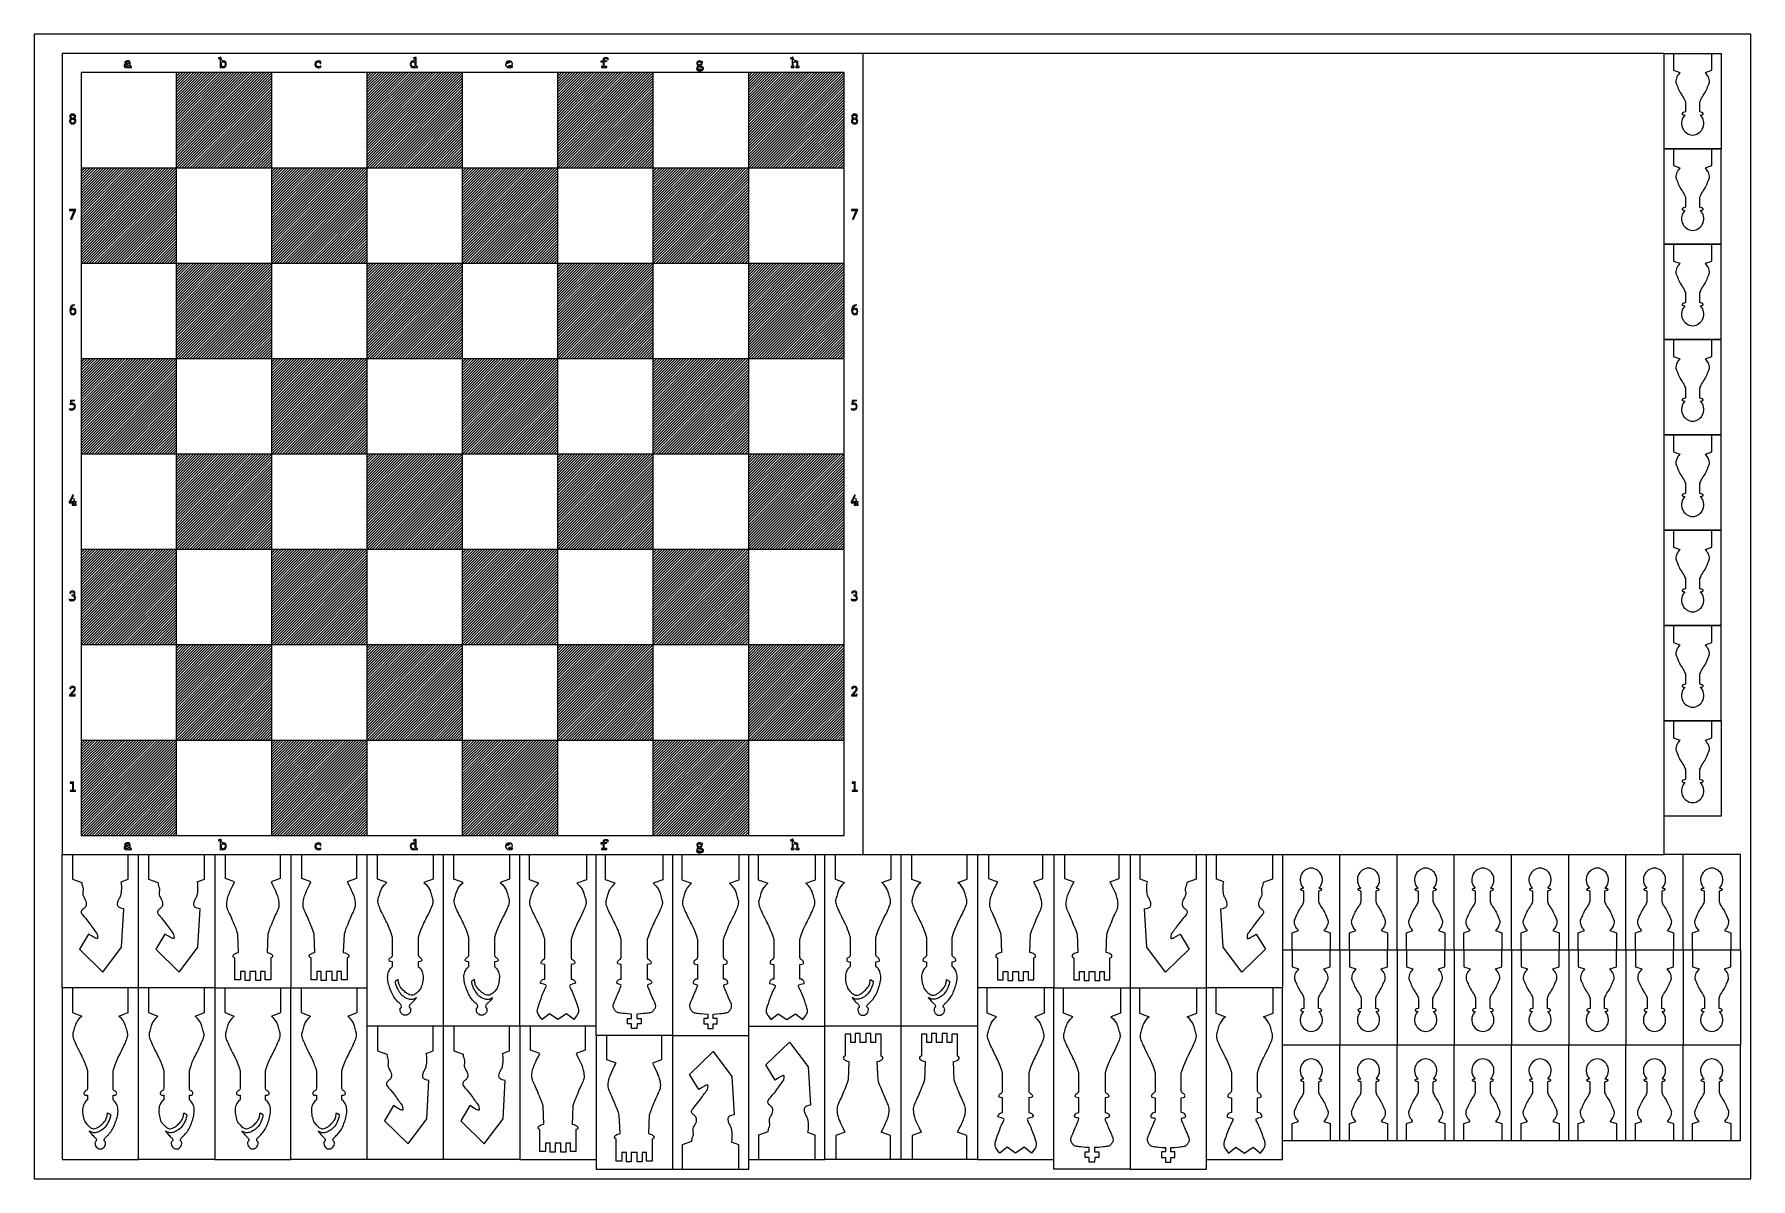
# Model space of a CAD drawing. Header units: millimetres. Extents: x -10 to 144, y -160 to 2.
# Drawn here: x 54.4 to 144.4, y -159.7 to -99.7 of the extents above.
import ezdxf

# ---------------------------------------------------------------- set-up
doc = ezdxf.new("R2010")
doc.units = ezdxf.units.MM
doc.header["$MEASUREMENT"] = 0
for name, color, linetype, true_color in [('cut', 1, 'Continuous', 0xff0000), ('Default', 6, 'Continuous', 0xff00e8), ('engrav', 3, 'Continuous', 0x00ff00)]:
    doc.layers.add(name, color=color, linetype=linetype, true_color=true_color)

msp = doc.modelspace()

# ---------------------------------------------------------------- linework, layer by layer
at = {"layer": 'cut'}
for p, q in [((139.903, -100.685), (97.903, -100.685)), ((139.903, -142.685), (139.903, -100.685)), ((139.903, -100.685), (142.903, -100.685)), ((140.403, -100.685), (140.403, -101.57)), ((142.903, -100.685), (142.903, -105.685)), ((140.403, -101.57), (140.737, -101.691)), ((142.068, -101.691), (142.403, -101.57)), ((141.021, -103.216), (141.021, -103.754)), ((141.785, -103.754), (141.785, -103.216)), ((142.903, -105.685), (139.903, -105.685)), ((139.903, -105.685), (142.903, -105.685)), ((140.403, -105.685), (140.403, -106.57)), ((142.903, -110.685), (142.903, -105.685)), ((140.403, -106.57), (140.737, -106.691)), ((142.068, -106.691), (142.403, -106.57)), ((141.021, -108.216), (141.021, -108.754)), ((141.785, -108.754), (141.785, -108.216)), ((142.903, -110.685), (139.903, -110.685)), ((139.903, -110.685), (142.903, -110.685)), ((140.403, -110.685), (140.403, -111.57)), ((142.903, -115.685), (142.903, -110.685)), ((140.403, -111.57), (140.737, -111.691)), ((142.068, -111.691), (142.403, -111.57)), ((141.021, -113.216), (141.021, -113.754)), ((141.785, -113.754), (141.785, -113.216)), ((142.903, -115.685), (139.903, -115.685)), ((139.903, -115.685), (142.903, -115.685)), ((140.403, -115.685), (140.403, -116.57)), ((142.903, -120.685), (142.903, -115.685)), ((140.403, -116.57), (140.737, -116.691)), ((142.068, -116.691), (142.403, -116.57)), ((141.021, -118.216), (141.021, -118.754)), ((141.785, -118.754), (141.785, -118.216)), ((142.903, -120.685), (139.903, -120.685)), ((139.903, -120.685), (142.903, -120.685)), ((140.403, -120.685), (140.403, -121.57)), ((142.903, -125.685), (142.903, -120.685)), ((140.403, -121.57), (140.737, -121.691)), ((142.068, -121.691), (142.403, -121.57)), ((141.021, -123.216), (141.021, -123.754)), ((141.785, -123.754), (141.785, -123.216)), ((142.903, -125.685), (139.903, -125.685)), ((139.903, -125.685), (142.903, -125.685)), ((140.403, -125.685), (140.403, -126.57)), ((142.903, -130.685), (142.903, -125.685)), ((140.403, -126.57), (140.737, -126.691)), ((142.068, -126.691), (142.403, -126.57)), ((141.021, -128.216), (141.021, -128.754)), ((141.785, -128.754), (141.785, -128.216)), ((142.903, -130.685), (139.903, -130.685)), ((139.903, -130.685), (142.903, -130.685)), ((140.403, -130.685), (140.403, -131.57)), ((142.903, -135.685), (142.903, -130.685)), ((140.403, -131.57), (140.737, -131.691)), ((142.068, -131.691), (142.403, -131.57)), ((141.021, -133.216), (141.021, -133.754)), ((141.785, -133.754), (141.785, -133.216)), ((142.903, -135.685), (139.903, -135.685)), ((139.903, -135.685), (142.903, -135.685)), ((140.403, -135.685), (140.403, -136.57)), ((142.903, -135.685), (142.903, -140.685)), ((140.403, -136.57), (140.737, -136.691)), ((142.068, -136.691), (142.403, -136.57)), ((141.021, -138.216), (141.021, -138.754)), ((141.785, -138.754), (141.785, -138.216)), ((142.903, -140.685), (139.903, -140.685)), ((55.903, -149.685), (55.903, -142.685)), ((56.438, -142.685), (56.438, -143.981)), ((59.903, -149.685), (59.903, -142.685)), ((60.438, -142.685), (60.438, -143.981)), ((63.903, -142.685), (63.903, -149.685)), ((67.335, -142.685), (67.335, -143.952)), ((67.903, -142.685), (67.903, -149.685)), ((71.335, -142.685), (71.335, -143.952)), ((71.903, -151.685), (71.903, -142.685)), ((75.367, -142.685), (75.367, -143.981)), ((75.903, -151.685), (75.903, -142.685)), ((79.367, -142.685), (79.367, -143.981)), ((79.903, -151.685), (79.903, -142.685)), ((83.403, -142.685), (83.403, -144.012)), ((83.903, -152.185), (83.903, -142.685)), ((87.403, -142.685), (87.403, -144.012)), ((87.903, -142.685), (87.903, -152.185)), ((88.403, -142.685), (88.403, -144.012)), ((91.903, -152.185), (91.903, -142.685)), ((92.403, -142.685), (92.403, -144.012)), ((95.903, -151.685), (95.903, -142.685)), ((96.438, -142.685), (96.438, -143.981)), ((97.903, -142.685), (139.903, -142.685)), ((99.903, -151.685), (99.903, -142.685)), ((100.438, -142.685), (100.438, -143.981)), ((104.471, -142.685), (104.471, -143.952)), ((107.903, -142.685), (107.903, -149.685)), ((108.471, -142.685), (108.471, -143.952)), ((111.903, -142.685), (111.903, -149.685)), ((115.367, -142.685), (115.367, -143.981)), ((115.903, -149.685), (115.903, -142.685)), ((119.367, -142.685), (119.367, -143.981)), ((119.903, -142.685), (119.903, -149.685)), ((122.903, -147.685), (122.903, -142.685)), ((125.903, -147.685), (125.903, -142.685)), ((128.903, -147.685), (128.903, -142.685)), ((131.903, -147.685), (131.903, -142.685)), ((134.903, -147.685), (134.903, -142.685)), ((137.903, -147.685), (137.903, -142.685)), ((143.903, -142.685), (140.903, -142.685)), ((140.903, -147.685), (140.903, -142.685)), ((143.903, -147.685), (143.903, -142.685)), ((56.438, -143.981), (56.928, -144.158)), ((58.991, -144.117), (59.367, -143.981)), ((60.438, -143.981), (60.928, -144.158)), ((62.991, -144.117), (63.367, -143.981)), ((64.949, -144.126), (64.471, -143.952)), ((67.335, -143.952), (66.856, -144.126)), ((68.949, -144.126), (68.471, -143.952)), ((71.335, -143.952), (70.856, -144.126)), ((72.928, -144.158), (72.438, -143.981)), ((75.367, -143.981), (74.878, -144.158)), ((76.928, -144.158), (76.438, -143.981)), ((79.367, -143.981), (78.878, -144.158)), ((96.438, -143.981), (96.928, -144.158)), ((98.878, -144.158), (99.367, -143.981)), ((100.438, -143.981), (100.928, -144.158)), ((102.878, -144.158), (103.367, -143.981)), ((104.471, -143.952), (104.949, -144.126)), ((106.856, -144.126), (107.335, -143.952)), ((108.471, -143.952), (108.949, -144.126)), ((110.856, -144.126), (111.335, -143.952)), ((112.814, -144.117), (112.438, -143.981)), ((115.367, -143.981), (114.878, -144.158)), ((116.814, -144.117), (116.438, -143.981)), ((119.367, -143.981), (118.878, -144.158)), ((80.904, -144.194), (80.403, -144.012)), ((83.403, -144.012), (82.901, -144.194)), ((84.904, -144.194), (84.403, -144.012)), ((87.403, -144.012), (86.901, -144.194)), ((88.403, -144.012), (88.904, -144.194)), ((90.901, -144.194), (91.403, -144.012)), ((92.403, -144.012), (92.904, -144.194)), ((94.901, -144.194), (95.403, -144.012)), ((121.021, -145.155), (121.021, -144.617)), ((121.785, -144.617), (121.785, -145.155)), ((124.021, -145.155), (124.021, -144.617)), ((124.785, -144.617), (124.785, -145.155)), ((127.021, -145.155), (127.021, -144.617)), ((127.785, -144.617), (127.785, -145.155)), ((130.021, -145.155), (130.021, -144.617)), ((130.785, -144.617), (130.785, -145.155)), ((133.021, -145.155), (133.021, -144.617)), ((133.785, -144.617), (133.785, -145.155)), ((136.021, -145.155), (136.021, -144.617)), ((136.785, -144.617), (136.785, -145.155)), ((139.021, -145.155), (139.021, -144.617)), ((139.785, -144.617), (139.785, -145.155)), ((142.021, -145.155), (142.021, -144.617)), ((142.785, -144.617), (142.785, -145.155)), ((59.024, -147.541), (59.139, -145.539)), ((63.024, -147.541), (63.139, -145.539)), ((112.781, -147.541), (112.667, -145.539)), ((116.781, -147.541), (116.667, -145.539)), ((120.403, -146.801), (120.737, -146.68)), ((122.068, -146.68), (122.403, -146.801)), ((123.403, -146.801), (123.737, -146.68)), ((125.068, -146.68), (125.403, -146.801)), ((126.403, -146.801), (126.737, -146.68)), ((128.068, -146.68), (128.403, -146.801)), ((129.403, -146.801), (129.737, -146.68)), ((131.068, -146.68), (131.403, -146.801)), ((132.403, -146.801), (132.737, -146.68)), ((134.068, -146.68), (134.403, -146.801)), ((135.403, -146.801), (135.737, -146.68)), ((137.068, -146.68), (137.403, -146.801)), ((138.403, -146.801), (138.737, -146.68)), ((140.068, -146.68), (140.403, -146.801)), ((141.403, -146.801), (141.737, -146.68)), ((143.068, -146.68), (143.403, -146.801)), ((57.284, -146.857), (56.808, -147.655)), ((58.04, -148.851), (59.024, -147.541)), ((61.284, -146.857), (60.808, -147.655)), ((62.04, -148.851), (63.024, -147.541)), ((65.158, -147.825), (65.12, -146.86)), ((66.686, -146.86), (66.648, -147.825)), ((69.158, -147.825), (69.12, -146.86)), ((70.686, -146.86), (70.648, -147.825)), ((73.233, -147.944), (73.233, -147.032)), ((74.573, -147.032), (74.573, -147.944)), ((77.233, -147.944), (77.233, -147.032)), ((78.573, -147.032), (78.573, -147.944)), ((81.217, -148.071), (81.217, -147.137)), ((82.589, -147.137), (82.589, -148.071)), ((85.217, -148.071), (85.217, -147.137)), ((86.589, -147.137), (86.589, -148.071)), ((89.217, -147.137), (89.217, -148.071)), ((90.589, -148.071), (90.589, -147.137)), ((93.217, -147.137), (93.217, -148.071)), ((94.589, -148.071), (94.589, -147.137)), ((97.233, -147.032), (97.233, -147.944)), ((98.573, -147.944), (98.573, -147.032)), ((101.233, -147.032), (101.233, -147.944)), ((102.573, -147.944), (102.573, -147.032)), ((105.12, -146.86), (105.158, -147.825)), ((106.648, -147.825), (106.686, -146.86)), ((109.12, -146.86), (109.158, -147.825)), ((110.648, -147.825), (110.686, -146.86)), ((113.765, -148.851), (112.781, -147.541)), ((114.522, -146.857), (114.998, -147.655)), ((117.765, -148.851), (116.781, -147.541)), ((118.522, -146.857), (118.998, -147.655)), ((120.403, -147.685), (120.403, -146.801)), ((123.403, -147.685), (123.403, -146.801)), ((126.403, -147.685), (126.403, -146.801)), ((129.403, -147.685), (129.403, -146.801)), ((132.403, -147.685), (132.403, -146.801)), ((135.403, -147.685), (135.403, -146.801)), ((138.403, -147.685), (138.403, -146.801)), ((141.403, -147.685), (141.403, -146.801)), ((56.808, -147.655), (58.04, -148.851)), ((60.808, -147.655), (62.04, -148.851)), ((64.957, -149.267), (64.957, -148.111)), ((66.848, -148.111), (66.848, -149.267)), ((68.957, -149.267), (68.957, -148.111)), ((70.848, -148.111), (70.848, -149.267)), ((73.233, -148.552), (73.233, -148.311)), ((74.573, -148.311), (74.573, -148.552)), ((77.233, -148.552), (77.233, -148.311)), ((78.573, -148.311), (78.573, -148.552)), ((81.217, -149.218), (81.217, -148.447)), ((82.589, -148.447), (82.589, -149.218)), ((85.217, -149.218), (85.217, -148.447)), ((86.589, -148.447), (86.589, -149.218)), ((89.217, -148.447), (89.217, -149.218)), ((90.589, -149.218), (90.589, -148.447)), ((93.217, -148.447), (93.217, -149.218)), ((94.589, -149.218), (94.589, -148.447)), ((97.233, -148.311), (97.233, -148.552)), ((98.573, -148.552), (98.573, -148.311)), ((101.233, -148.311), (101.233, -148.552)), ((102.573, -148.552), (102.573, -148.311)), ((104.957, -148.111), (104.957, -149.267)), ((106.848, -149.267), (106.848, -148.111)), ((108.957, -148.111), (108.957, -149.267)), ((110.848, -149.267), (110.848, -148.111)), ((114.998, -147.655), (113.765, -148.851)), ((118.998, -147.655), (117.765, -148.851)), ((119.903, -147.685), (122.903, -147.685)), ((120.403, -147.685), (120.403, -148.57)), ((122.903, -147.685), (122.903, -152.685)), ((122.903, -147.685), (125.903, -147.685)), ((123.403, -147.685), (123.403, -148.57)), ((125.903, -147.685), (125.903, -152.685)), ((125.903, -147.685), (128.903, -147.685)), ((126.403, -147.685), (126.403, -148.57)), ((128.903, -147.685), (128.903, -152.685)), ((128.903, -147.685), (131.903, -147.685)), ((129.403, -147.685), (129.403, -148.57)), ((131.903, -147.685), (131.903, -152.685)), ((131.903, -147.685), (134.903, -147.685)), ((132.403, -147.685), (132.403, -148.57)), ((134.903, -147.685), (134.903, -152.685)), ((134.903, -147.685), (137.903, -147.685)), ((135.403, -147.685), (135.403, -148.57)), ((137.903, -147.685), (137.903, -152.685)), ((137.903, -147.685), (140.903, -147.685)), ((138.403, -147.685), (138.403, -148.57)), ((140.903, -147.685), (140.903, -152.685)), ((140.903, -147.685), (143.903, -147.685)), ((141.403, -147.685), (141.403, -148.57)), ((143.903, -147.685), (143.903, -152.685)), ((65.253, -149.267), (64.957, -149.267)), ((65.492, -148.818), (65.253, -148.818)), ((65.253, -148.818), (65.253, -149.267)), ((65.492, -149.296), (65.492, -148.818)), ((65.75, -149.296), (65.492, -149.296)), ((65.903, -148.818), (65.75, -148.818)), ((65.75, -148.818), (65.75, -149.296)), ((66.055, -148.818), (65.903, -148.818)), ((66.055, -149.296), (66.055, -148.818)), ((66.313, -149.296), (66.055, -149.296)), ((66.552, -148.818), (66.313, -148.818)), ((66.313, -148.818), (66.313, -149.296)), ((66.552, -149.267), (66.552, -148.818)), ((66.848, -149.267), (66.552, -149.267)), ((69.253, -149.267), (68.957, -149.267)), ((69.492, -148.818), (69.253, -148.818)), ((69.253, -148.818), (69.253, -149.267)), ((69.492, -149.296), (69.492, -148.818)), ((69.75, -149.296), (69.492, -149.296)), ((69.903, -148.818), (69.75, -148.818)), ((69.75, -148.818), (69.75, -149.296)), ((70.055, -148.818), (69.903, -148.818)), ((70.055, -149.296), (70.055, -148.818)), ((70.313, -149.296), (70.055, -149.296)), ((70.552, -148.818), (70.313, -148.818)), ((70.313, -148.818), (70.313, -149.296)), ((70.552, -149.267), (70.552, -148.818)), ((70.848, -149.267), (70.552, -149.267)), ((73.521, -149.236), (73.373, -149.324)), ((77.521, -149.236), (77.373, -149.324)), ((98.284, -149.236), (98.433, -149.324)), ((102.284, -149.236), (102.433, -149.324)), ((104.957, -149.267), (105.253, -149.267)), ((105.253, -149.267), (105.253, -148.818)), ((105.253, -148.818), (105.492, -148.818)), ((105.492, -148.818), (105.492, -149.296)), ((105.492, -149.296), (105.75, -149.296)), ((105.75, -149.296), (105.75, -148.818)), ((105.75, -148.818), (105.903, -148.818)), ((105.903, -148.818), (106.055, -148.818)), ((106.055, -148.818), (106.055, -149.296)), ((106.055, -149.296), (106.313, -149.296)), ((106.313, -149.296), (106.313, -148.818)), ((106.313, -148.818), (106.552, -148.818)), ((106.552, -148.818), (106.552, -149.267)), ((106.552, -149.267), (106.848, -149.267)), ((108.957, -149.267), (109.253, -149.267)), ((109.253, -149.267), (109.253, -148.818)), ((109.253, -148.818), (109.492, -148.818)), ((109.492, -148.818), (109.492, -149.296)), ((109.492, -149.296), (109.75, -149.296)), ((109.75, -149.296), (109.75, -148.818)), ((109.75, -148.818), (109.903, -148.818)), ((109.903, -148.818), (110.055, -148.818)), ((110.055, -148.818), (110.055, -149.296)), ((110.055, -149.296), (110.313, -149.296)), ((110.313, -149.296), (110.313, -148.818)), ((110.313, -148.818), (110.552, -148.818)), ((110.552, -148.818), (110.552, -149.267)), ((110.552, -149.267), (110.848, -149.267)), ((120.403, -148.57), (120.737, -148.691)), ((122.068, -148.691), (122.403, -148.57)), ((123.403, -148.57), (123.737, -148.691)), ((125.068, -148.691), (125.403, -148.57)), ((126.403, -148.57), (126.737, -148.691)), ((128.068, -148.691), (128.403, -148.57)), ((129.403, -148.57), (129.737, -148.691)), ((131.068, -148.691), (131.403, -148.57)), ((132.403, -148.57), (132.737, -148.691)), ((134.068, -148.691), (134.403, -148.57)), ((135.403, -148.57), (135.737, -148.691)), ((137.068, -148.691), (137.403, -148.57)), ((138.403, -148.57), (138.737, -148.691)), ((140.068, -148.691), (140.403, -148.57)), ((141.403, -148.57), (141.737, -148.691)), ((143.068, -148.691), (143.403, -148.57)), ((59.903, -149.685), (55.903, -149.685)), ((56.438, -149.685), (56.438, -150.981)), ((63.903, -149.685), (59.903, -149.685)), ((59.903, -158.685), (59.903, -149.685)), ((60.438, -149.685), (60.438, -150.981)), ((63.903, -149.685), (67.903, -149.685)), ((63.903, -149.685), (63.903, -158.685)), ((64.438, -149.685), (64.438, -150.981)), ((67.903, -149.685), (71.903, -149.685)), ((67.903, -158.685), (67.903, -149.685)), ((68.438, -149.685), (68.438, -150.981)), ((107.903, -149.685), (103.903, -149.685)), ((107.403, -149.685), (107.403, -151.012)), ((107.903, -149.685), (111.903, -149.685)), ((107.903, -159.185), (107.903, -149.685)), ((111.403, -149.685), (111.403, -151.012)), ((111.903, -149.685), (115.903, -149.685)), ((111.903, -149.685), (111.903, -159.185)), ((112.403, -149.685), (112.403, -151.012)), ((119.903, -149.685), (115.903, -149.685)), ((115.903, -159.185), (115.903, -149.685)), ((116.403, -149.685), (116.403, -151.012)), ((119.903, -158.685), (119.903, -149.685)), ((121.021, -150.216), (121.021, -150.754)), ((121.785, -150.754), (121.785, -150.216)), ((124.021, -150.216), (124.021, -150.754)), ((124.785, -150.754), (124.785, -150.216)), ((127.021, -150.216), (127.021, -150.754)), ((127.785, -150.754), (127.785, -150.216)), ((130.021, -150.216), (130.021, -150.754)), ((130.785, -150.754), (130.785, -150.216)), ((133.021, -150.216), (133.021, -150.754)), ((133.785, -150.754), (133.785, -150.216)), ((136.021, -150.216), (136.021, -150.754)), ((136.785, -150.754), (136.785, -150.216)), ((139.021, -150.216), (139.021, -150.754)), ((139.785, -150.754), (139.785, -150.216)), ((142.021, -150.216), (142.021, -150.754)), ((142.785, -150.754), (142.785, -150.216)), ((56.438, -150.981), (56.928, -151.158)), ((58.878, -151.158), (59.367, -150.981)), ((60.438, -150.981), (60.928, -151.158)), ((62.878, -151.158), (63.367, -150.981)), ((64.438, -150.981), (64.928, -151.158)), ((66.878, -151.158), (67.367, -150.981)), ((68.438, -150.981), (68.928, -151.158)), ((70.878, -151.158), (71.367, -150.981)), ((81.454, -151.037), (81.066, -151.341)), ((81.903, -151.341), (81.454, -151.037)), ((82.352, -151.037), (81.903, -151.341)), ((82.739, -151.341), (82.352, -151.037)), ((85.766, -151.281), (85.766, -151.052)), ((86.04, -151.052), (86.04, -151.281)), ((89.766, -151.052), (89.766, -151.281)), ((90.04, -151.281), (90.04, -151.052)), ((93.066, -151.341), (93.454, -151.037)), ((93.454, -151.037), (93.903, -151.341)), ((93.903, -151.341), (94.352, -151.037)), ((94.352, -151.037), (94.739, -151.341)), ((104.904, -151.194), (104.403, -151.012)), ((107.403, -151.012), (106.901, -151.194)), ((108.904, -151.194), (108.403, -151.012)), ((111.403, -151.012), (110.901, -151.194)), ((112.403, -151.012), (112.904, -151.194)), ((114.901, -151.194), (115.403, -151.012)), ((116.403, -151.012), (116.904, -151.194)), ((118.901, -151.194), (119.403, -151.012)), ((75.903, -151.685), (71.903, -151.685)), ((71.903, -158.685), (71.903, -151.685)), ((72.438, -151.685), (72.438, -152.981)), ((79.903, -151.685), (75.903, -151.685)), ((75.903, -158.685), (75.903, -151.685)), ((76.438, -151.685), (76.438, -152.981)), ((83.903, -151.685), (79.903, -151.685)), ((79.903, -151.685), (79.903, -158.685)), ((83.335, -151.685), (83.335, -152.952)), ((85.547, -151.57), (85.547, -151.281)), ((85.547, -151.281), (85.766, -151.281)), ((85.757, -151.57), (85.547, -151.57)), ((85.766, -151.819), (85.757, -151.57)), ((86.04, -151.819), (85.766, -151.819)), ((86.04, -151.281), (86.258, -151.281)), ((86.048, -151.57), (86.04, -151.819)), ((86.258, -151.57), (86.048, -151.57)), ((86.258, -151.281), (86.258, -151.57)), ((89.766, -151.281), (89.547, -151.281)), ((89.547, -151.281), (89.547, -151.57)), ((89.547, -151.57), (89.757, -151.57)), ((89.757, -151.57), (89.766, -151.819)), ((89.766, -151.819), (90.04, -151.819)), ((90.258, -151.281), (90.04, -151.281)), ((90.04, -151.819), (90.048, -151.57)), ((90.048, -151.57), (90.258, -151.57)), ((90.258, -151.57), (90.258, -151.281)), ((91.903, -151.685), (95.903, -151.685)), ((99.903, -151.685), (95.903, -151.685)), ((95.903, -158.685), (95.903, -151.685)), ((97.75, -152.075), (97.492, -152.075)), ((97.492, -152.075), (97.492, -152.553)), ((97.75, -152.553), (97.75, -152.075)), ((98.313, -152.075), (98.055, -152.075)), ((98.055, -152.075), (98.055, -152.553)), ((98.313, -152.553), (98.313, -152.075)), ((103.903, -151.685), (99.903, -151.685)), ((99.903, -158.685), (99.903, -151.685)), ((101.75, -152.075), (101.492, -152.075)), ((101.492, -152.075), (101.492, -152.553)), ((101.75, -152.553), (101.75, -152.075)), ((102.313, -152.075), (102.055, -152.075)), ((102.055, -152.075), (102.055, -152.553)), ((102.313, -152.553), (102.313, -152.075)), ((72.438, -152.981), (72.928, -153.158)), ((74.991, -153.117), (75.367, -152.981)), ((76.438, -152.981), (76.928, -153.158)), ((78.991, -153.117), (79.367, -152.981)), ((80.949, -153.126), (80.471, -152.952)), ((83.335, -152.952), (82.856, -153.126)), ((87.903, -152.185), (83.903, -152.185)), ((83.903, -152.185), (83.903, -159.185)), ((87.335, -152.185), (87.335, -153.452)), ((87.903, -152.185), (87.903, -159.185)), ((87.903, -152.185), (91.903, -152.185)), ((91.903, -159.185), (91.903, -152.185)), ((92.808, -153.716), (94.04, -152.52)), ((94.04, -152.52), (95.024, -153.829)), ((97.253, -152.104), (96.957, -152.104)), ((96.957, -152.104), (96.957, -153.26)), ((97.253, -152.553), (97.253, -152.104)), ((97.492, -152.553), (97.253, -152.553)), ((97.903, -152.553), (97.75, -152.553)), ((98.055, -152.553), (97.903, -152.553)), ((98.552, -152.553), (98.313, -152.553)), ((98.848, -152.104), (98.552, -152.104)), ((98.552, -152.104), (98.552, -152.553)), ((98.848, -153.26), (98.848, -152.104)), ((101.253, -152.104), (100.957, -152.104)), ((100.957, -152.104), (100.957, -153.26)), ((101.253, -152.553), (101.253, -152.104)), ((101.492, -152.553), (101.253, -152.553)), ((101.903, -152.553), (101.75, -152.553)), ((102.055, -152.553), (101.903, -152.553)), ((102.552, -152.553), (102.313, -152.553)), ((102.848, -152.104), (102.552, -152.104)), ((102.552, -152.104), (102.552, -152.553)), ((102.848, -153.26), (102.848, -152.104)), ((122.903, -152.685), (119.903, -152.685)), ((122.903, -157.685), (122.903, -152.685)), ((125.903, -152.685), (122.903, -152.685)), ((125.903, -157.685), (125.903, -152.685)), ((128.903, -152.685), (125.903, -152.685)), ((128.903, -157.685), (128.903, -152.685)), ((131.903, -152.685), (128.903, -152.685)), ((131.903, -157.685), (131.903, -152.685)), ((134.903, -152.685), (131.903, -152.685)), ((134.903, -157.685), (134.903, -152.685)), ((137.903, -152.685), (134.903, -152.685)), ((137.903, -157.685), (137.903, -152.685)), ((140.903, -152.685), (137.903, -152.685)), ((140.903, -157.685), (140.903, -152.685)), ((143.903, -152.685), (140.903, -152.685)), ((143.903, -157.685), (143.903, -152.685)), ((84.949, -153.626), (84.471, -153.452)), ((87.335, -153.452), (86.856, -153.626)), ((88.808, -154.216), (90.04, -153.02)), ((90.04, -153.02), (91.024, -154.329)), ((93.284, -154.514), (92.808, -153.716)), ((95.024, -153.829), (95.139, -155.832)), ((97.158, -153.546), (97.12, -154.511)), ((98.686, -154.511), (98.648, -153.546)), ((101.158, -153.546), (101.12, -154.511)), ((102.686, -154.511), (102.648, -153.546)), ((57.233, -154.032), (57.233, -154.944)), ((58.573, -154.944), (58.573, -154.032)), ((61.233, -154.032), (61.233, -154.944)), ((62.573, -154.944), (62.573, -154.032)), ((65.233, -154.032), (65.233, -154.944)), ((66.573, -154.944), (66.573, -154.032)), ((69.233, -154.032), (69.233, -154.944)), ((70.573, -154.944), (70.573, -154.032)), ((75.024, -156.541), (75.139, -154.539)), ((79.024, -156.541), (79.139, -154.539)), ((89.284, -155.014), (88.808, -154.216)), ((91.024, -154.329), (91.139, -156.332)), ((105.217, -155.071), (105.217, -154.137)), ((106.589, -154.137), (106.589, -155.071)), ((109.217, -155.071), (109.217, -154.137)), ((110.589, -154.137), (110.589, -155.071)), ((113.217, -154.137), (113.217, -155.071)), ((114.589, -155.071), (114.589, -154.137)), ((117.217, -154.137), (117.217, -155.071)), ((118.589, -155.071), (118.589, -154.137)), ((121.021, -155.155), (121.021, -154.617)), ((121.785, -154.617), (121.785, -155.155)), ((124.021, -155.155), (124.021, -154.617)), ((124.785, -154.617), (124.785, -155.155)), ((127.021, -155.155), (127.021, -154.617)), ((127.785, -154.617), (127.785, -155.155)), ((130.021, -155.155), (130.021, -154.617)), ((130.785, -154.617), (130.785, -155.155)), ((133.021, -155.155), (133.021, -154.617)), ((133.785, -154.617), (133.785, -155.155)), ((136.021, -155.155), (136.021, -154.617)), ((136.785, -154.617), (136.785, -155.155)), ((139.021, -155.155), (139.021, -154.617)), ((139.785, -154.617), (139.785, -155.155)), ((142.021, -155.155), (142.021, -154.617)), ((142.785, -154.617), (142.785, -155.155)), ((57.233, -155.311), (57.233, -155.552)), ((58.573, -155.552), (58.573, -155.311)), ((61.233, -155.311), (61.233, -155.552)), ((62.573, -155.552), (62.573, -155.311)), ((65.233, -155.311), (65.233, -155.552)), ((66.573, -155.552), (66.573, -155.311)), ((69.233, -155.311), (69.233, -155.552)), ((70.573, -155.552), (70.573, -155.311)), ((105.217, -156.218), (105.217, -155.447)), ((106.589, -155.447), (106.589, -156.218)), ((109.217, -156.218), (109.217, -155.447)), ((110.589, -155.447), (110.589, -156.218)), ((113.217, -155.447), (113.217, -156.218)), ((114.589, -156.218), (114.589, -155.447)), ((117.217, -155.447), (117.217, -156.218)), ((118.589, -156.218), (118.589, -155.447)), ((58.284, -156.236), (58.433, -156.324)), ((62.284, -156.236), (62.433, -156.324)), ((66.284, -156.236), (66.433, -156.324)), ((70.284, -156.236), (70.433, -156.324)), ((73.284, -155.857), (72.808, -156.655)), ((74.04, -157.851), (75.024, -156.541)), ((77.284, -155.857), (76.808, -156.655)), ((78.04, -157.851), (79.024, -156.541)), ((81.158, -156.825), (81.12, -155.86)), ((82.686, -155.86), (82.648, -156.825)), ((85.158, -157.325), (85.12, -156.36)), ((86.686, -156.36), (86.648, -157.325)), ((72.808, -156.655), (74.04, -157.851)), ((76.808, -156.655), (78.04, -157.851)), ((80.957, -158.267), (80.957, -157.111)), ((82.848, -157.111), (82.848, -158.267)), ((92.438, -157.39), (92.928, -157.212)), ((92.438, -158.685), (92.438, -157.39)), ((94.991, -157.253), (95.367, -157.39)), ((96.949, -157.245), (96.471, -157.419)), ((99.335, -157.419), (98.856, -157.245)), ((99.335, -158.685), (99.335, -157.419)), ((100.949, -157.245), (100.471, -157.419)), ((103.335, -157.419), (102.856, -157.245)), ((103.335, -158.685), (103.335, -157.419)), ((120.403, -156.801), (120.737, -156.68)), ((120.403, -157.685), (120.403, -156.801)), ((122.068, -156.68), (122.403, -156.801)), ((123.403, -156.801), (123.737, -156.68)), ((123.403, -157.685), (123.403, -156.801)), ((125.068, -156.68), (125.403, -156.801)), ((126.403, -156.801), (126.737, -156.68)), ((126.403, -157.685), (126.403, -156.801)), ((128.068, -156.68), (128.403, -156.801)), ((129.403, -156.801), (129.737, -156.68)), ((129.403, -157.685), (129.403, -156.801)), ((131.068, -156.68), (131.403, -156.801)), ((132.403, -156.801), (132.737, -156.68)), ((132.403, -157.685), (132.403, -156.801)), ((134.068, -156.68), (134.403, -156.801)), ((135.403, -156.801), (135.737, -156.68)), ((135.403, -157.685), (135.403, -156.801)), ((137.068, -156.68), (137.403, -156.801)), ((138.403, -156.801), (138.737, -156.68)), ((138.403, -157.685), (138.403, -156.801)), ((140.068, -156.68), (140.403, -156.801)), ((141.403, -156.801), (141.737, -156.68)), ((141.403, -157.685), (141.403, -156.801)), ((143.068, -156.68), (143.403, -156.801)), ((81.253, -158.267), (80.957, -158.267)), ((81.492, -157.818), (81.253, -157.818)), ((81.253, -157.818), (81.253, -158.267)), ((81.492, -158.296), (81.492, -157.818)), ((81.75, -158.296), (81.492, -158.296)), ((81.903, -157.818), (81.75, -157.818)), ((81.75, -157.818), (81.75, -158.296)), ((82.055, -157.818), (81.903, -157.818)), ((82.055, -158.296), (82.055, -157.818)), ((82.313, -158.296), (82.055, -158.296)), ((82.552, -157.818), (82.313, -157.818)), ((82.313, -157.818), (82.313, -158.296)), ((82.552, -158.267), (82.552, -157.818)), ((82.848, -158.267), (82.552, -158.267)), ((84.957, -158.767), (84.957, -157.611)), ((85.492, -158.318), (85.253, -158.318)), ((85.253, -158.318), (85.253, -158.767)), ((85.492, -158.796), (85.492, -158.318)), ((85.903, -158.318), (85.75, -158.318)), ((85.75, -158.318), (85.75, -158.796)), ((86.055, -158.318), (85.903, -158.318)), ((86.055, -158.796), (86.055, -158.318)), ((86.552, -158.318), (86.313, -158.318)), ((86.313, -158.318), (86.313, -158.796)), ((86.552, -158.767), (86.552, -158.318)), ((86.848, -157.611), (86.848, -158.767)), ((88.438, -157.89), (88.928, -157.712)), ((88.438, -159.185), (88.438, -157.89)), ((90.991, -157.753), (91.367, -157.89)), ((105.454, -158.037), (105.066, -158.341)), ((105.903, -158.341), (105.454, -158.037)), ((106.352, -158.037), (105.903, -158.341)), ((106.739, -158.341), (106.352, -158.037)), ((109.547, -158.57), (109.547, -158.281)), ((109.547, -158.281), (109.766, -158.281)), ((109.766, -158.281), (109.766, -158.052)), ((110.04, -158.052), (110.04, -158.281)), ((110.04, -158.281), (110.258, -158.281)), ((110.258, -158.281), (110.258, -158.57)), ((113.766, -158.281), (113.547, -158.281)), ((113.547, -158.281), (113.547, -158.57)), ((113.766, -158.052), (113.766, -158.281)), ((114.04, -158.281), (114.04, -158.052)), ((114.258, -158.281), (114.04, -158.281)), ((114.258, -158.57), (114.258, -158.281)), ((117.066, -158.341), (117.454, -158.037)), ((117.454, -158.037), (117.903, -158.341)), ((117.903, -158.341), (118.352, -158.037)), ((118.352, -158.037), (118.739, -158.341)), ((119.903, -157.685), (122.903, -157.685)), ((122.903, -157.685), (125.903, -157.685)), ((125.903, -157.685), (128.903, -157.685)), ((128.903, -157.685), (131.903, -157.685)), ((131.903, -157.685), (134.903, -157.685)), ((134.903, -157.685), (137.903, -157.685)), ((137.903, -157.685), (140.903, -157.685)), ((140.903, -157.685), (143.903, -157.685)), ((55.903, -158.685), (59.903, -158.685)), ((63.903, -158.685), (59.903, -158.685)), ((63.903, -158.685), (67.903, -158.685)), ((71.903, -158.685), (67.903, -158.685)), ((75.903, -158.685), (71.903, -158.685)), ((79.903, -158.685), (75.903, -158.685)), ((79.903, -158.685), (83.903, -158.685)), ((83.903, -159.185), (87.903, -159.185)), ((85.253, -158.767), (84.957, -158.767)), ((85.75, -158.796), (85.492, -158.796)), ((86.313, -158.796), (86.055, -158.796)), ((86.848, -158.767), (86.552, -158.767)), ((87.903, -159.185), (91.903, -159.185)), ((91.903, -158.685), (95.903, -158.685)), ((99.903, -158.685), (95.903, -158.685)), ((103.903, -158.685), (99.903, -158.685)), ((103.903, -158.685), (107.903, -158.685)), ((111.903, -159.185), (107.903, -159.185)), ((109.757, -158.57), (109.547, -158.57)), ((109.766, -158.819), (109.757, -158.57)), ((110.04, -158.819), (109.766, -158.819)), ((110.048, -158.57), (110.04, -158.819)), ((110.258, -158.57), (110.048, -158.57)), ((111.903, -159.185), (115.903, -159.185)), ((113.547, -158.57), (113.757, -158.57)), ((113.757, -158.57), (113.766, -158.819)), ((113.766, -158.819), (114.04, -158.819)), ((114.04, -158.819), (114.048, -158.57)), ((114.048, -158.57), (114.258, -158.57)), ((115.903, -158.685), (119.903, -158.685))]:
    msp.add_line(p, q, dxfattribs=at)
msp.add_lwpolyline([(55.903, -142.685), (97.903, -142.685), (97.903, -100.685), (55.903, -100.685)], close=True, dxfattribs=at)
for points in [[(103.903, -142.685), (103.903, -158.685)], [(140.903, -142.685), (139.903, -142.685)], [(55.903, -149.685), (55.903, -158.685)]]:
    msp.add_lwpolyline(points, dxfattribs=at)
for centre, start, end in [((141.432, -104.357), 134.64025, 267.22511), ((141.373, -104.357), 272.77489, 45.35975), ((141.432, -109.357), 134.64025, 267.22511), ((141.373, -109.357), 272.77489, 45.35975), ((141.432, -114.357), 134.64025, 267.22511), ((141.373, -114.357), 272.77489, 45.35975), ((141.432, -119.357), 134.64025, 267.22511), ((141.373, -119.357), 272.77489, 45.35975), ((141.432, -124.357), 134.64025, 267.22511), ((141.373, -124.357), 272.77489, 45.35975), ((141.432, -129.357), 134.64025, 267.22511), ((141.373, -129.357), 272.77489, 45.35975), ((141.432, -134.357), 134.64025, 267.22511), ((141.373, -134.357), 272.77489, 45.35975), ((141.432, -139.357), 134.64025, 267.22511), ((141.373, -139.357), 272.77489, 45.35975), ((121.432, -144.013), 92.77489, 225.35975), ((121.373, -144.013), 314.64025, 87.22511), ((124.432, -144.013), 92.77489, 225.35975), ((124.373, -144.013), 314.64025, 87.22511), ((127.432, -144.013), 92.77489, 225.35975), ((127.373, -144.013), 314.64025, 87.22511), ((130.432, -144.013), 92.77489, 225.35975), ((130.373, -144.013), 314.64025, 87.22511), ((133.432, -144.013), 92.77489, 225.35975), ((133.373, -144.013), 314.64025, 87.22511), ((136.432, -144.013), 92.77489, 225.35975), ((136.373, -144.013), 314.64025, 87.22511), ((139.432, -144.013), 92.77489, 225.35975), ((139.373, -144.013), 314.64025, 87.22511), ((142.432, -144.013), 92.77489, 225.35975), ((142.373, -144.013), 314.64025, 87.22511), ((121.432, -151.357), 134.64025, 267.22511), ((121.373, -151.357), 272.77489, 45.35975), ((124.432, -151.357), 134.64025, 267.22511), ((124.373, -151.357), 272.77489, 45.35975), ((127.432, -151.357), 134.64025, 267.22511), ((127.373, -151.357), 272.77489, 45.35975), ((130.432, -151.357), 134.64025, 267.22511), ((130.373, -151.357), 272.77489, 45.35975), ((133.432, -151.357), 134.64025, 267.22511), ((133.373, -151.357), 272.77489, 45.35975), ((136.432, -151.357), 134.64025, 267.22511), ((136.373, -151.357), 272.77489, 45.35975), ((139.432, -151.357), 134.64025, 267.22511), ((139.373, -151.357), 272.77489, 45.35975), ((142.432, -151.357), 134.64025, 267.22511), ((142.373, -151.357), 272.77489, 45.35975), ((121.432, -154.013), 92.77489, 225.35975), ((121.373, -154.013), 314.64025, 87.22511), ((124.432, -154.013), 92.77489, 225.35975), ((124.373, -154.013), 314.64025, 87.22511), ((127.432, -154.013), 92.77489, 225.35975), ((127.373, -154.013), 314.64025, 87.22511), ((130.432, -154.013), 92.77489, 225.35975), ((130.373, -154.013), 314.64025, 87.22511), ((133.432, -154.013), 92.77489, 225.35975), ((133.373, -154.013), 314.64025, 87.22511), ((136.432, -154.013), 92.77489, 225.35975), ((136.373, -154.013), 314.64025, 87.22511), ((139.432, -154.013), 92.77489, 225.35975), ((139.373, -154.013), 314.64025, 87.22511), ((142.432, -154.013), 92.77489, 225.35975), ((142.373, -154.013), 314.64025, 87.22511)]:
    msp.add_arc(centre, 0.614, start, end, dxfattribs=at)
for points in [[(142.403, -101.57), (142.403, -101.275), (142.403, -100.98), (142.403, -100.685)], [(142.403, -106.57), (142.403, -106.275), (142.403, -105.98), (142.403, -105.685)], [(142.403, -111.57), (142.403, -111.275), (142.403, -110.98), (142.403, -110.685)], [(142.403, -116.57), (142.403, -116.275), (142.403, -115.98), (142.403, -115.685)], [(142.403, -121.57), (142.403, -121.275), (142.403, -120.98), (142.403, -120.685)], [(142.403, -126.57), (142.403, -126.275), (142.403, -125.98), (142.403, -125.685)], [(142.403, -131.57), (142.403, -131.275), (142.403, -130.98), (142.403, -130.685)], [(142.403, -136.57), (142.403, -136.275), (142.403, -135.98), (142.403, -135.685)], [(59.367, -143.981), (59.367, -143.549), (59.367, -143.117), (59.367, -142.685)], [(63.367, -143.981), (63.367, -143.549), (63.367, -143.117), (63.367, -142.685)], [(64.471, -143.952), (64.471, -143.53), (64.471, -143.108), (64.471, -142.685)], [(68.471, -143.952), (68.471, -143.53), (68.471, -143.108), (68.471, -142.685)], [(72.438, -143.981), (72.438, -143.549), (72.438, -143.117), (72.438, -142.685)], [(76.438, -143.981), (76.438, -143.549), (76.438, -143.117), (76.438, -142.685)], [(80.403, -144.012), (80.403, -143.57), (80.403, -143.128), (80.403, -142.685)], [(84.403, -144.012), (84.403, -143.57), (84.403, -143.128), (84.403, -142.685)], [(91.403, -144.012), (91.403, -143.57), (91.403, -143.128), (91.403, -142.685)], [(95.403, -144.012), (95.403, -143.57), (95.403, -143.128), (95.403, -142.685)], [(99.367, -143.981), (99.367, -143.549), (99.367, -143.117), (99.367, -142.685)], [(103.367, -143.981), (103.367, -143.549), (103.367, -143.117), (103.367, -142.685)], [(107.335, -143.952), (107.335, -143.53), (107.335, -143.108), (107.335, -142.685)], [(111.335, -143.952), (111.335, -143.53), (111.335, -143.108), (111.335, -142.685)], [(112.438, -143.981), (112.438, -143.549), (112.438, -143.117), (112.438, -142.685)], [(116.438, -143.981), (116.438, -143.549), (116.438, -143.117), (116.438, -142.685)], [(65.12, -146.86), (65.053, -146.64), (64.919, -146.344), (64.766, -145.943), (64.604, -145.618), (64.518, -145.398), (64.546, -145.016), (64.68, -144.653), (64.949, -144.126)], [(66.856, -144.126), (67.125, -144.653), (67.259, -145.016), (67.288, -145.398), (67.202, -145.618), (67.039, -145.943), (66.886, -146.344), (66.753, -146.64), (66.686, -146.86)], [(69.12, -146.86), (69.053, -146.64), (68.919, -146.344), (68.766, -145.943), (68.604, -145.618), (68.518, -145.398), (68.546, -145.016), (68.68, -144.653), (68.949, -144.126)], [(70.856, -144.126), (71.125, -144.653), (71.259, -145.016), (71.288, -145.398), (71.202, -145.618), (71.039, -145.943), (70.886, -146.344), (70.753, -146.64), (70.686, -146.86)], [(73.233, -147.032), (73.092, -146.561), (72.803, -146.023), (72.61, -145.606), (72.495, -145.352), (72.438, -145.111), (72.521, -144.902), (72.585, -144.595), (72.724, -144.342), (72.928, -144.158)], [(74.878, -144.158), (75.082, -144.342), (75.22, -144.595), (75.285, -144.902), (75.367, -145.111), (75.31, -145.352), (75.196, -145.606), (75.002, -146.023), (74.713, -146.561), (74.573, -147.032)], [(77.233, -147.032), (77.092, -146.561), (76.803, -146.023), (76.61, -145.606), (76.495, -145.352), (76.438, -145.111), (76.521, -144.902), (76.585, -144.595), (76.724, -144.342), (76.928, -144.158)], [(78.878, -144.158), (79.082, -144.342), (79.22, -144.595), (79.285, -144.902), (79.367, -145.111), (79.31, -145.352), (79.196, -145.606), (79.002, -146.023), (78.713, -146.561), (78.573, -147.032)], [(81.217, -147.137), (81.073, -146.654), (80.777, -146.103), (80.579, -145.677), (80.461, -145.416), (80.403, -145.169), (80.487, -144.956), (80.553, -144.641), (80.695, -144.382), (80.904, -144.194)], [(82.901, -144.194), (83.11, -144.382), (83.252, -144.641), (83.318, -144.956), (83.403, -145.169), (83.344, -145.416), (83.227, -145.677), (83.029, -146.103), (82.733, -146.654), (82.589, -147.137)], [(85.217, -147.137), (85.073, -146.654), (84.777, -146.103), (84.579, -145.677), (84.461, -145.416), (84.403, -145.169), (84.487, -144.956), (84.553, -144.641), (84.695, -144.382), (84.904, -144.194)], [(86.901, -144.194), (87.11, -144.382), (87.252, -144.641), (87.318, -144.956), (87.403, -145.169), (87.344, -145.416), (87.227, -145.677), (87.029, -146.103), (86.733, -146.654), (86.589, -147.137)], [(88.904, -144.194), (88.695, -144.382), (88.553, -144.641), (88.487, -144.956), (88.403, -145.169), (88.461, -145.416), (88.579, -145.677), (88.777, -146.103), (89.073, -146.654), (89.217, -147.137)], [(90.589, -147.137), (90.733, -146.654), (91.029, -146.103), (91.227, -145.677), (91.344, -145.416), (91.403, -145.169), (91.318, -144.956), (91.252, -144.641), (91.11, -144.382), (90.901, -144.194)], [(92.904, -144.194), (92.695, -144.382), (92.553, -144.641), (92.487, -144.956), (92.403, -145.169), (92.461, -145.416), (92.579, -145.677), (92.777, -146.103), (93.073, -146.654), (93.217, -147.137)], [(94.589, -147.137), (94.733, -146.654), (95.029, -146.103), (95.227, -145.677), (95.344, -145.416), (95.403, -145.169), (95.318, -144.956), (95.252, -144.641), (95.11, -144.382), (94.901, -144.194)], [(96.928, -144.158), (96.724, -144.342), (96.585, -144.595), (96.521, -144.902), (96.438, -145.111), (96.495, -145.352), (96.61, -145.606), (96.803, -146.023), (97.092, -146.561), (97.233, -147.032)], [(98.573, -147.032), (98.713, -146.561), (99.002, -146.023), (99.196, -145.606), (99.31, -145.352), (99.367, -145.111), (99.285, -144.902), (99.22, -144.595), (99.082, -144.342), (98.878, -144.158)], [(100.928, -144.158), (100.724, -144.342), (100.585, -144.595), (100.521, -144.902), (100.438, -145.111), (100.495, -145.352), (100.61, -145.606), (100.803, -146.023), (101.092, -146.561), (101.233, -147.032)], [(102.573, -147.032), (102.713, -146.561), (103.002, -146.023), (103.196, -145.606), (103.31, -145.352), (103.367, -145.111), (103.285, -144.902), (103.22, -144.595), (103.082, -144.342), (102.878, -144.158)], [(104.949, -144.126), (104.68, -144.653), (104.546, -145.016), (104.518, -145.398), (104.604, -145.618), (104.766, -145.943), (104.919, -146.344), (105.053, -146.64), (105.12, -146.86)], [(106.686, -146.86), (106.753, -146.64), (106.886, -146.344), (107.039, -145.943), (107.202, -145.618), (107.288, -145.398), (107.259, -145.016), (107.125, -144.653), (106.856, -144.126)], [(108.949, -144.126), (108.68, -144.653), (108.546, -145.016), (108.518, -145.398), (108.604, -145.618), (108.766, -145.943), (108.919, -146.344), (109.053, -146.64), (109.12, -146.86)], [(110.686, -146.86), (110.753, -146.64), (110.886, -146.344), (111.039, -145.943), (111.202, -145.618), (111.288, -145.398), (111.259, -145.016), (111.125, -144.653), (110.856, -144.126)], [(122.403, -146.801), (122.403, -147.096), (122.403, -147.391), (122.403, -147.685)], [(125.403, -146.801), (125.403, -147.096), (125.403, -147.391), (125.403, -147.685)], [(128.403, -146.801), (128.403, -147.096), (128.403, -147.391), (128.403, -147.685)], [(131.403, -146.801), (131.403, -147.096), (131.403, -147.391), (131.403, -147.685)], [(134.403, -146.801), (134.403, -147.096), (134.403, -147.391), (134.403, -147.685)], [(137.403, -146.801), (137.403, -147.096), (137.403, -147.391), (137.403, -147.685)], [(140.403, -146.801), (140.403, -147.096), (140.403, -147.391), (140.403, -147.685)], [(143.403, -146.801), (143.403, -147.096), (143.403, -147.391), (143.403, -147.685)], [(64.957, -148.111), (64.757, -148.054), (64.9, -147.853), (65.158, -147.825)], [(66.648, -147.825), (66.906, -147.853), (67.049, -148.054), (66.848, -148.111)], [(68.957, -148.111), (68.757, -148.054), (68.9, -147.853), (69.158, -147.825)], [(70.648, -147.825), (70.906, -147.853), (71.049, -148.054), (70.848, -148.111)], [(73.233, -148.311), (73.055, -148.311), (73.013, -148.201), (73.129, -148.073), (73.233, -148.042), (73.233, -147.944)], [(74.573, -147.944), (74.573, -148.042), (74.677, -148.073), (74.793, -148.201), (74.75, -148.311), (74.573, -148.311)], [(77.233, -148.311), (77.055, -148.311), (77.013, -148.201), (77.129, -148.073), (77.233, -148.042), (77.233, -147.944)], [(78.573, -147.944), (78.573, -148.042), (78.677, -148.073), (78.793, -148.201), (78.75, -148.311), (78.573, -148.311)], [(81.217, -148.447), (81.035, -148.447), (80.991, -148.334), (81.11, -148.202), (81.217, -148.171), (81.217, -148.071)], [(82.589, -148.071), (82.589, -148.171), (82.695, -148.202), (82.814, -148.334), (82.77, -148.447), (82.589, -148.447)], [(85.217, -148.447), (85.035, -148.447), (84.991, -148.334), (85.11, -148.202), (85.217, -148.171), (85.217, -148.071)], [(86.589, -148.071), (86.589, -148.171), (86.695, -148.202), (86.814, -148.334), (86.77, -148.447), (86.589, -148.447)], [(89.217, -148.071), (89.217, -148.171), (89.11, -148.202), (88.991, -148.334), (89.035, -148.447), (89.217, -148.447)], [(90.589, -148.447), (90.77, -148.447), (90.814, -148.334), (90.695, -148.202), (90.589, -148.171), (90.589, -148.071)], [(93.217, -148.071), (93.217, -148.171), (93.11, -148.202), (92.991, -148.334), (93.035, -148.447), (93.217, -148.447)], [(94.589, -148.447), (94.77, -148.447), (94.814, -148.334), (94.695, -148.202), (94.589, -148.171), (94.589, -148.071)], [(97.233, -147.944), (97.233, -148.042), (97.129, -148.073), (97.013, -148.201), (97.055, -148.311), (97.233, -148.311)], [(98.573, -148.311), (98.75, -148.311), (98.793, -148.201), (98.677, -148.073), (98.573, -148.042), (98.573, -147.944)], [(101.233, -147.944), (101.233, -148.042), (101.129, -148.073), (101.013, -148.201), (101.055, -148.311), (101.233, -148.311)], [(102.573, -148.311), (102.75, -148.311), (102.793, -148.201), (102.677, -148.073), (102.573, -148.042), (102.573, -147.944)], [(105.158, -147.825), (104.9, -147.853), (104.757, -148.054), (104.957, -148.111)], [(106.848, -148.111), (107.049, -148.054), (106.906, -147.853), (106.648, -147.825)], [(109.158, -147.825), (108.9, -147.853), (108.757, -148.054), (108.957, -148.111)], [(110.848, -148.111), (111.049, -148.054), (110.906, -147.853), (110.648, -147.825)], [(122.403, -148.57), (122.403, -148.275), (122.403, -147.98), (122.403, -147.685)], [(125.403, -148.57), (125.403, -148.275), (125.403, -147.98), (125.403, -147.685)], [(128.403, -148.57), (128.403, -148.275), (128.403, -147.98), (128.403, -147.685)], [(131.403, -148.57), (131.403, -148.275), (131.403, -147.98), (131.403, -147.685)], [(134.403, -148.57), (134.403, -148.275), (134.403, -147.98), (134.403, -147.685)], [(137.403, -148.57), (137.403, -148.275), (137.403, -147.98), (137.403, -147.685)], [(140.403, -148.57), (140.403, -148.275), (140.403, -147.98), (140.403, -147.685)], [(143.403, -148.57), (143.403, -148.275), (143.403, -147.98), (143.403, -147.685)], [(85.766, -151.052), (85.451, -151.047), (85.217, -150.996), (85.004, -150.996), (84.898, -150.88), (84.796, -150.732), (84.786, -150.57), (84.862, -150.413), (85.05, -149.981), (85.126, -149.783), (85.217, -149.6), (85.217, -149.499), (85.096, -149.499), (84.969, -149.453), (84.994, -149.347), (85.096, -149.218), (85.217, -149.218)], [(86.589, -149.218), (86.71, -149.218), (86.811, -149.347), (86.837, -149.453), (86.71, -149.499), (86.589, -149.499), (86.589, -149.6), (86.679, -149.783), (86.756, -149.981), (86.943, -150.413), (87.02, -150.57), (87.009, -150.732), (86.908, -150.88), (86.801, -150.996), (86.589, -150.996), (86.355, -151.047), (86.04, -151.052)], [(89.217, -149.218), (89.096, -149.218), (88.994, -149.347), (88.969, -149.453), (89.096, -149.499), (89.217, -149.499), (89.217, -149.6), (89.126, -149.783), (89.05, -149.981), (88.862, -150.413), (88.786, -150.57), (88.796, -150.732), (88.898, -150.88), (89.004, -150.996), (89.217, -150.996), (89.451, -151.047), (89.766, -151.052)], [(90.04, -151.052), (90.355, -151.047), (90.589, -150.996), (90.801, -150.996), (90.908, -150.88), (91.009, -150.732), (91.02, -150.57), (90.943, -150.413), (90.756, -149.981), (90.679, -149.783), (90.589, -149.6), (90.589, -149.499), (90.71, -149.499), (90.837, -149.453), (90.811, -149.347), (90.71, -149.218), (90.589, -149.218)], [(59.367, -150.981), (59.367, -150.549), (59.367, -150.117), (59.367, -149.685)], [(63.367, -150.981), (63.367, -150.549), (63.367, -150.117), (63.367, -149.685)], [(67.367, -150.981), (67.367, -150.549), (67.367, -150.117), (67.367, -149.685)], [(71.367, -150.981), (71.367, -150.549), (71.367, -150.117), (71.367, -149.685)], [(104.403, -151.012), (104.403, -150.57), (104.403, -150.128), (104.403, -149.685)], [(108.403, -151.012), (108.403, -150.57), (108.403, -150.128), (108.403, -149.685)], [(115.403, -151.012), (115.403, -150.57), (115.403, -150.128), (115.403, -149.685)], [(119.403, -151.012), (119.403, -150.57), (119.403, -150.128), (119.403, -149.685)], [(56.928, -151.158), (56.724, -151.342), (56.585, -151.595), (56.521, -151.902), (56.438, -152.111), (56.495, -152.352), (56.61, -152.606), (56.803, -153.023), (57.092, -153.561), (57.233, -154.032)], [(58.573, -154.032), (58.713, -153.561), (59.002, -153.023), (59.196, -152.606), (59.31, -152.352), (59.367, -152.111), (59.285, -151.902), (59.22, -151.595), (59.082, -151.342), (58.878, -151.158)], [(60.928, -151.158), (60.724, -151.342), (60.585, -151.595), (60.521, -151.902), (60.438, -152.111), (60.495, -152.352), (60.61, -152.606), (60.803, -153.023), (61.092, -153.561), (61.233, -154.032)], [(62.573, -154.032), (62.713, -153.561), (63.002, -153.023), (63.196, -152.606), (63.31, -152.352), (63.367, -152.111), (63.285, -151.902), (63.22, -151.595), (63.082, -151.342), (62.878, -151.158)], [(64.928, -151.158), (64.724, -151.342), (64.585, -151.595), (64.521, -151.902), (64.438, -152.111), (64.495, -152.352), (64.61, -152.606), (64.803, -153.023), (65.092, -153.561), (65.233, -154.032)], [(66.573, -154.032), (66.713, -153.561), (67.002, -153.023), (67.196, -152.606), (67.31, -152.352), (67.367, -152.111), (67.285, -151.902), (67.22, -151.595), (67.082, -151.342), (66.878, -151.158)], [(68.928, -151.158), (68.724, -151.342), (68.585, -151.595), (68.521, -151.902), (68.438, -152.111), (68.495, -152.352), (68.61, -152.606), (68.803, -153.023), (69.092, -153.561), (69.233, -154.032)], [(70.573, -154.032), (70.713, -153.561), (71.002, -153.023), (71.196, -152.606), (71.31, -152.352), (71.367, -152.111), (71.285, -151.902), (71.22, -151.595), (71.082, -151.342), (70.878, -151.158)], [(73.986, -151.112), (73.932, -151.117), (73.878, -151.118), (73.824, -151.114)], [(77.986, -151.112), (77.932, -151.117), (77.878, -151.118), (77.824, -151.114)], [(97.82, -151.112), (97.874, -151.117), (97.928, -151.118), (97.981, -151.114)], [(101.82, -151.112), (101.874, -151.117), (101.928, -151.118), (101.981, -151.114)], [(105.217, -154.137), (105.073, -153.654), (104.777, -153.103), (104.579, -152.677), (104.461, -152.416), (104.403, -152.169), (104.487, -151.956), (104.553, -151.641), (104.695, -151.382), (104.904, -151.194)], [(106.901, -151.194), (107.11, -151.382), (107.252, -151.641), (107.318, -151.956), (107.403, -152.169), (107.344, -152.416), (107.227, -152.677), (107.029, -153.103), (106.733, -153.654), (106.589, -154.137)], [(109.217, -154.137), (109.073, -153.654), (108.777, -153.103), (108.579, -152.677), (108.461, -152.416), (108.403, -152.169), (108.487, -151.956), (108.553, -151.641), (108.695, -151.382), (108.904, -151.194)], [(110.901, -151.194), (111.11, -151.382), (111.252, -151.641), (111.318, -151.956), (111.403, -152.169), (111.344, -152.416), (111.227, -152.677), (111.029, -153.103), (110.733, -153.654), (110.589, -154.137)], [(112.904, -151.194), (112.695, -151.382), (112.553, -151.641), (112.487, -151.956), (112.403, -152.169), (112.461, -152.416), (112.579, -152.677), (112.777, -153.103), (113.073, -153.654), (113.217, -154.137)], [(114.589, -154.137), (114.733, -153.654), (115.029, -153.103), (115.227, -152.677), (115.344, -152.416), (115.403, -152.169), (115.318, -151.956), (115.252, -151.641), (115.11, -151.382), (114.901, -151.194)], [(116.904, -151.194), (116.695, -151.382), (116.553, -151.641), (116.487, -151.956), (116.403, -152.169), (116.461, -152.416), (116.579, -152.677), (116.777, -153.103), (117.073, -153.654), (117.217, -154.137)], [(118.589, -154.137), (118.733, -153.654), (119.029, -153.103), (119.227, -152.677), (119.344, -152.416), (119.403, -152.169), (119.318, -151.956), (119.252, -151.641), (119.11, -151.382), (118.901, -151.194)], [(75.367, -152.981), (75.367, -152.549), (75.367, -152.117), (75.367, -151.685)], [(79.367, -152.981), (79.367, -152.549), (79.367, -152.117), (79.367, -151.685)], [(80.471, -152.952), (80.471, -152.53), (80.471, -152.108), (80.471, -151.685)], [(84.471, -153.452), (84.471, -153.03), (84.471, -152.608), (84.471, -152.185)], [(81.12, -155.86), (81.053, -155.64), (80.919, -155.344), (80.766, -154.943), (80.604, -154.618), (80.518, -154.398), (80.546, -154.016), (80.68, -153.653), (80.949, -153.126)], [(82.856, -153.126), (83.125, -153.653), (83.259, -154.016), (83.288, -154.398), (83.202, -154.618), (83.039, -154.943), (82.886, -155.344), (82.753, -155.64), (82.686, -155.86)], [(85.12, -156.36), (85.053, -156.14), (84.919, -155.844), (84.766, -155.443), (84.604, -155.118), (84.518, -154.898), (84.546, -154.516), (84.68, -154.153), (84.949, -153.626)], [(86.856, -153.626), (87.125, -154.153), (87.259, -154.516), (87.288, -154.898), (87.202, -155.118), (87.039, -155.443), (86.886, -155.844), (86.753, -156.14), (86.686, -156.36)], [(96.957, -153.26), (96.757, -153.317), (96.9, -153.518), (97.158, -153.546)], [(98.648, -153.546), (98.906, -153.518), (99.049, -153.317), (98.848, -153.26)], [(100.957, -153.26), (100.757, -153.317), (100.9, -153.518), (101.158, -153.546)], [(102.648, -153.546), (102.906, -153.518), (103.049, -153.317), (102.848, -153.26)], [(97.12, -154.511), (97.053, -154.731), (96.919, -155.027), (96.766, -155.428), (96.604, -155.753), (96.518, -155.972), (96.546, -156.355), (96.68, -156.718), (96.949, -157.245)], [(98.856, -157.245), (99.125, -156.718), (99.259, -156.355), (99.288, -155.972), (99.202, -155.753), (99.039, -155.428), (98.886, -155.027), (98.753, -154.731), (98.686, -154.511)], [(101.12, -154.511), (101.053, -154.731), (100.919, -155.027), (100.766, -155.428), (100.604, -155.753), (100.518, -155.972), (100.546, -156.355), (100.68, -156.718), (100.949, -157.245)], [(102.856, -157.245), (103.125, -156.718), (103.259, -156.355), (103.288, -155.972), (103.202, -155.753), (103.039, -155.428), (102.886, -155.027), (102.753, -154.731), (102.686, -154.511)], [(57.233, -154.944), (57.233, -155.042), (57.129, -155.073), (57.013, -155.201), (57.055, -155.311), (57.233, -155.311)], [(58.573, -155.311), (58.75, -155.311), (58.793, -155.201), (58.677, -155.073), (58.573, -155.042), (58.573, -154.944)], [(61.233, -154.944), (61.233, -155.042), (61.129, -155.073), (61.013, -155.201), (61.055, -155.311), (61.233, -155.311)], [(62.573, -155.311), (62.75, -155.311), (62.793, -155.201), (62.677, -155.073), (62.573, -155.042), (62.573, -154.944)], [(65.233, -154.944), (65.233, -155.042), (65.129, -155.073), (65.013, -155.201), (65.055, -155.311), (65.233, -155.311)], [(66.573, -155.311), (66.75, -155.311), (66.793, -155.201), (66.677, -155.073), (66.573, -155.042), (66.573, -154.944)], [(69.233, -154.944), (69.233, -155.042), (69.129, -155.073), (69.013, -155.201), (69.055, -155.311), (69.233, -155.311)], [(70.573, -155.311), (70.75, -155.311), (70.793, -155.201), (70.677, -155.073), (70.573, -155.042), (70.573, -154.944)], [(105.217, -155.447), (105.035, -155.447), (104.991, -155.334), (105.11, -155.202), (105.217, -155.171), (105.217, -155.071)], [(106.589, -155.071), (106.589, -155.171), (106.695, -155.202), (106.814, -155.334), (106.77, -155.447), (106.589, -155.447)], [(109.217, -155.447), (109.035, -155.447), (108.991, -155.334), (109.11, -155.202), (109.217, -155.171), (109.217, -155.071)], [(110.589, -155.071), (110.589, -155.171), (110.695, -155.202), (110.814, -155.334), (110.77, -155.447), (110.589, -155.447)], [(113.217, -155.071), (113.217, -155.171), (113.11, -155.202), (112.991, -155.334), (113.035, -155.447), (113.217, -155.447)], [(114.589, -155.447), (114.77, -155.447), (114.814, -155.334), (114.695, -155.202), (114.589, -155.171), (114.589, -155.071)], [(117.217, -155.071), (117.217, -155.171), (117.11, -155.202), (116.991, -155.334), (117.035, -155.447), (117.217, -155.447)], [(118.589, -155.447), (118.77, -155.447), (118.814, -155.334), (118.695, -155.202), (118.589, -155.171), (118.589, -155.071)], [(109.766, -158.052), (109.451, -158.047), (109.217, -157.996), (109.004, -157.996), (108.898, -157.88), (108.796, -157.732), (108.786, -157.57), (108.862, -157.413), (109.05, -156.981), (109.126, -156.783), (109.217, -156.6), (109.217, -156.499), (109.096, -156.499), (108.969, -156.453), (108.994, -156.347), (109.096, -156.218), (109.217, -156.218)], [(110.589, -156.218), (110.71, -156.218), (110.811, -156.347), (110.837, -156.453), (110.71, -156.499), (110.589, -156.499), (110.589, -156.6), (110.679, -156.783), (110.756, -156.981), (110.943, -157.413), (111.02, -157.57), (111.009, -157.732), (110.908, -157.88), (110.801, -157.996), (110.589, -157.996), (110.355, -158.047), (110.04, -158.052)], [(113.217, -156.218), (113.096, -156.218), (112.994, -156.347), (112.969, -156.453), (113.096, -156.499), (113.217, -156.499), (113.217, -156.6), (113.126, -156.783), (113.05, -156.981), (112.862, -157.413), (112.786, -157.57), (112.796, -157.732), (112.898, -157.88), (113.004, -157.996), (113.217, -157.996), (113.451, -158.047), (113.766, -158.052)], [(114.04, -158.052), (114.355, -158.047), (114.589, -157.996), (114.801, -157.996), (114.908, -157.88), (115.009, -157.732), (115.02, -157.57), (114.943, -157.413), (114.756, -156.981), (114.679, -156.783), (114.589, -156.6), (114.589, -156.499), (114.71, -156.499), (114.837, -156.453), (114.811, -156.347), (114.71, -156.218), (114.589, -156.218)], [(80.957, -157.111), (80.757, -157.054), (80.9, -156.853), (81.158, -156.825)], [(82.648, -156.825), (82.906, -156.853), (83.049, -157.054), (82.848, -157.111)], [(84.957, -157.611), (84.757, -157.554), (84.9, -157.353), (85.158, -157.325)], [(86.648, -157.325), (86.906, -157.353), (87.049, -157.554), (86.848, -157.611)], [(95.367, -157.39), (95.367, -157.822), (95.367, -158.254), (95.367, -158.685)], [(96.471, -157.419), (96.471, -157.841), (96.471, -158.263), (96.471, -158.685)], [(100.471, -157.419), (100.471, -157.841), (100.471, -158.263), (100.471, -158.685)], [(122.403, -156.801), (122.403, -157.096), (122.403, -157.391), (122.403, -157.685)], [(125.403, -156.801), (125.403, -157.096), (125.403, -157.391), (125.403, -157.685)], [(128.403, -156.801), (128.403, -157.096), (128.403, -157.391), (128.403, -157.685)], [(131.403, -156.801), (131.403, -157.096), (131.403, -157.391), (131.403, -157.685)], [(134.403, -156.801), (134.403, -157.096), (134.403, -157.391), (134.403, -157.685)], [(137.403, -156.801), (137.403, -157.096), (137.403, -157.391), (137.403, -157.685)], [(140.403, -156.801), (140.403, -157.096), (140.403, -157.391), (140.403, -157.685)], [(143.403, -156.801), (143.403, -157.096), (143.403, -157.391), (143.403, -157.685)], [(57.82, -158.112), (57.874, -158.117), (57.928, -158.118), (57.981, -158.114)], [(61.82, -158.112), (61.874, -158.117), (61.928, -158.118), (61.981, -158.114)], [(65.82, -158.112), (65.874, -158.117), (65.928, -158.118), (65.981, -158.114)], [(69.82, -158.112), (69.874, -158.117), (69.928, -158.118), (69.981, -158.114)], [(91.367, -157.89), (91.367, -158.322), (91.367, -158.754), (91.367, -159.185)]]:
    msp.add_open_spline(points, degree=3, dxfattribs=at)
for points, knots in [([(140.737, -101.691), (140.646, -101.803), (140.562, -101.932), (140.531, -102.042), (140.511, -102.202), (140.545, -102.283), (140.615, -102.432), (140.737, -102.741), (140.933, -102.997), (140.993, -103.137), (141.021, -103.216)], [-3.9101605, -3.9101605, -3.9101605, -3.9101605, -3.8073243, -3.7044881, -3.6016518, -3.4988156, -3.3959794, -3.2931432, -3.1903069, -3.1251306, -3.1251306, -3.1251306, -3.1251306]), ([(141.785, -103.216), (141.813, -103.137), (141.872, -102.997), (142.068, -102.741), (142.19, -102.432), (142.26, -102.283), (142.294, -102.202), (142.275, -102.042), (142.244, -101.932), (142.159, -101.803), (142.068, -101.691)], [-0.9294519, -0.9294519, -0.9294519, -0.9294519, -0.8642756, -0.7614394, -0.6586031, -0.5557669, -0.4529307, -0.3500945, -0.2472582, -0.144422, -0.144422, -0.144422, -0.144422]), ([(141.021, -103.754), (140.923, -103.785), (140.856, -103.812), (140.85, -103.857), (140.864, -103.878), (140.901, -103.906), (140.946, -103.915), (141.001, -103.92)], [-2.8916798, -2.8916798, -2.8916798, -2.8916798, -2.8481606, -2.79211, -2.7360594, -2.6800088, -2.6446475, -2.6446475, -2.6446475, -2.6446475]), ([(141.805, -103.92), (141.86, -103.915), (141.905, -103.906), (141.941, -103.878), (141.955, -103.857), (141.949, -103.812), (141.883, -103.785), (141.785, -103.754)], [-1.409935, -1.409935, -1.409935, -1.409935, -1.3745737, -1.3185231, -1.2624725, -1.2064219, -1.1629027, -1.1629027, -1.1629027, -1.1629027]), ([(140.737, -106.691), (140.646, -106.803), (140.562, -106.932), (140.531, -107.042), (140.511, -107.202), (140.545, -107.283), (140.615, -107.432), (140.737, -107.741), (140.933, -107.997), (140.993, -108.137), (141.021, -108.216)], [-3.9101605, -3.9101605, -3.9101605, -3.9101605, -3.8073243, -3.7044881, -3.6016518, -3.4988156, -3.3959794, -3.2931432, -3.1903069, -3.1251306, -3.1251306, -3.1251306, -3.1251306]), ([(141.785, -108.216), (141.813, -108.137), (141.872, -107.997), (142.068, -107.741), (142.19, -107.432), (142.26, -107.283), (142.294, -107.202), (142.275, -107.042), (142.244, -106.932), (142.159, -106.803), (142.068, -106.691)], [-0.9294519, -0.9294519, -0.9294519, -0.9294519, -0.8642756, -0.7614394, -0.6586031, -0.5557669, -0.4529307, -0.3500945, -0.2472582, -0.144422, -0.144422, -0.144422, -0.144422]), ([(141.021, -108.754), (140.923, -108.785), (140.856, -108.812), (140.85, -108.857), (140.864, -108.878), (140.901, -108.906), (140.946, -108.915), (141.001, -108.92)], [-2.8916798, -2.8916798, -2.8916798, -2.8916798, -2.8481606, -2.79211, -2.7360594, -2.6800088, -2.6446475, -2.6446475, -2.6446475, -2.6446475]), ([(141.805, -108.92), (141.86, -108.915), (141.905, -108.906), (141.941, -108.878), (141.955, -108.857), (141.949, -108.812), (141.883, -108.785), (141.785, -108.754)], [-1.409935, -1.409935, -1.409935, -1.409935, -1.3745737, -1.3185231, -1.2624725, -1.2064219, -1.1629027, -1.1629027, -1.1629027, -1.1629027]), ([(140.737, -111.691), (140.646, -111.803), (140.562, -111.932), (140.531, -112.042), (140.511, -112.202), (140.545, -112.283), (140.615, -112.432), (140.737, -112.741), (140.933, -112.997), (140.993, -113.137), (141.021, -113.216)], [-3.9101605, -3.9101605, -3.9101605, -3.9101605, -3.8073243, -3.7044881, -3.6016518, -3.4988156, -3.3959794, -3.2931432, -3.1903069, -3.1251306, -3.1251306, -3.1251306, -3.1251306]), ([(141.785, -113.216), (141.813, -113.137), (141.872, -112.997), (142.068, -112.741), (142.19, -112.432), (142.26, -112.283), (142.294, -112.202), (142.275, -112.042), (142.244, -111.932), (142.159, -111.803), (142.068, -111.691)], [-0.9294519, -0.9294519, -0.9294519, -0.9294519, -0.8642756, -0.7614394, -0.6586031, -0.5557669, -0.4529307, -0.3500945, -0.2472582, -0.144422, -0.144422, -0.144422, -0.144422]), ([(141.021, -113.754), (140.923, -113.785), (140.856, -113.812), (140.85, -113.857), (140.864, -113.878), (140.901, -113.906), (140.946, -113.915), (141.001, -113.92)], [-2.8916798, -2.8916798, -2.8916798, -2.8916798, -2.8481606, -2.79211, -2.7360594, -2.6800088, -2.6446475, -2.6446475, -2.6446475, -2.6446475]), ([(141.805, -113.92), (141.86, -113.915), (141.905, -113.906), (141.941, -113.878), (141.955, -113.857), (141.949, -113.812), (141.883, -113.785), (141.785, -113.754)], [-1.409935, -1.409935, -1.409935, -1.409935, -1.3745737, -1.3185231, -1.2624725, -1.2064219, -1.1629027, -1.1629027, -1.1629027, -1.1629027]), ([(140.737, -116.691), (140.646, -116.803), (140.562, -116.932), (140.531, -117.042), (140.511, -117.202), (140.545, -117.283), (140.615, -117.432), (140.737, -117.741), (140.933, -117.997), (140.993, -118.137), (141.021, -118.216)], [-3.9101605, -3.9101605, -3.9101605, -3.9101605, -3.8073243, -3.7044881, -3.6016518, -3.4988156, -3.3959794, -3.2931432, -3.1903069, -3.1251306, -3.1251306, -3.1251306, -3.1251306]), ([(141.785, -118.216), (141.813, -118.137), (141.872, -117.997), (142.068, -117.741), (142.19, -117.432), (142.26, -117.283), (142.294, -117.202), (142.275, -117.042), (142.244, -116.932), (142.159, -116.803), (142.068, -116.691)], [-0.9294519, -0.9294519, -0.9294519, -0.9294519, -0.8642756, -0.7614394, -0.6586031, -0.5557669, -0.4529307, -0.3500945, -0.2472582, -0.144422, -0.144422, -0.144422, -0.144422]), ([(141.021, -118.754), (140.923, -118.785), (140.856, -118.812), (140.85, -118.857), (140.864, -118.878), (140.901, -118.906), (140.946, -118.915), (141.001, -118.92)], [-2.8916798, -2.8916798, -2.8916798, -2.8916798, -2.8481606, -2.79211, -2.7360594, -2.6800088, -2.6446475, -2.6446475, -2.6446475, -2.6446475]), ([(141.805, -118.92), (141.86, -118.915), (141.905, -118.906), (141.941, -118.878), (141.955, -118.857), (141.949, -118.812), (141.883, -118.785), (141.785, -118.754)], [-1.409935, -1.409935, -1.409935, -1.409935, -1.3745737, -1.3185231, -1.2624725, -1.2064219, -1.1629027, -1.1629027, -1.1629027, -1.1629027]), ([(140.737, -121.691), (140.646, -121.803), (140.562, -121.932), (140.531, -122.042), (140.511, -122.202), (140.545, -122.283), (140.615, -122.432), (140.737, -122.741), (140.933, -122.997), (140.993, -123.137), (141.021, -123.216)], [-3.9101605, -3.9101605, -3.9101605, -3.9101605, -3.8073243, -3.7044881, -3.6016518, -3.4988156, -3.3959794, -3.2931432, -3.1903069, -3.1251306, -3.1251306, -3.1251306, -3.1251306]), ([(141.785, -123.216), (141.813, -123.137), (141.872, -122.997), (142.068, -122.741), (142.19, -122.432), (142.26, -122.283), (142.294, -122.202), (142.275, -122.042), (142.244, -121.932), (142.159, -121.803), (142.068, -121.691)], [-0.9294519, -0.9294519, -0.9294519, -0.9294519, -0.8642756, -0.7614394, -0.6586031, -0.5557669, -0.4529307, -0.3500945, -0.2472582, -0.144422, -0.144422, -0.144422, -0.144422]), ([(141.021, -123.754), (140.923, -123.785), (140.856, -123.812), (140.85, -123.857), (140.864, -123.878), (140.901, -123.906), (140.946, -123.915), (141.001, -123.92)], [-2.8916798, -2.8916798, -2.8916798, -2.8916798, -2.8481606, -2.79211, -2.7360594, -2.6800088, -2.6446475, -2.6446475, -2.6446475, -2.6446475]), ([(141.805, -123.92), (141.86, -123.915), (141.905, -123.906), (141.941, -123.878), (141.955, -123.857), (141.949, -123.812), (141.883, -123.785), (141.785, -123.754)], [-1.409935, -1.409935, -1.409935, -1.409935, -1.3745737, -1.3185231, -1.2624725, -1.2064219, -1.1629027, -1.1629027, -1.1629027, -1.1629027]), ([(140.737, -126.691), (140.646, -126.803), (140.562, -126.932), (140.531, -127.042), (140.511, -127.202), (140.545, -127.283), (140.615, -127.432), (140.737, -127.741), (140.933, -127.997), (140.993, -128.137), (141.021, -128.216)], [-3.9101605, -3.9101605, -3.9101605, -3.9101605, -3.8073243, -3.7044881, -3.6016518, -3.4988156, -3.3959794, -3.2931432, -3.1903069, -3.1251306, -3.1251306, -3.1251306, -3.1251306]), ([(141.785, -128.216), (141.813, -128.137), (141.872, -127.997), (142.068, -127.741), (142.19, -127.432), (142.26, -127.283), (142.294, -127.202), (142.275, -127.042), (142.244, -126.932), (142.159, -126.803), (142.068, -126.691)], [-0.9294519, -0.9294519, -0.9294519, -0.9294519, -0.8642756, -0.7614394, -0.6586031, -0.5557669, -0.4529307, -0.3500945, -0.2472582, -0.144422, -0.144422, -0.144422, -0.144422]), ([(141.021, -128.754), (140.923, -128.785), (140.856, -128.812), (140.85, -128.857), (140.864, -128.878), (140.901, -128.906), (140.946, -128.915), (141.001, -128.92)], [-2.8916798, -2.8916798, -2.8916798, -2.8916798, -2.8481606, -2.79211, -2.7360594, -2.6800088, -2.6446475, -2.6446475, -2.6446475, -2.6446475]), ([(141.805, -128.92), (141.86, -128.915), (141.905, -128.906), (141.941, -128.878), (141.955, -128.857), (141.949, -128.812), (141.883, -128.785), (141.785, -128.754)], [-1.409935, -1.409935, -1.409935, -1.409935, -1.3745737, -1.3185231, -1.2624725, -1.2064219, -1.1629027, -1.1629027, -1.1629027, -1.1629027]), ([(140.737, -131.691), (140.646, -131.803), (140.562, -131.932), (140.531, -132.042), (140.511, -132.202), (140.545, -132.283), (140.615, -132.432), (140.737, -132.741), (140.933, -132.997), (140.993, -133.137), (141.021, -133.216)], [-3.9101605, -3.9101605, -3.9101605, -3.9101605, -3.8073243, -3.7044881, -3.6016518, -3.4988156, -3.3959794, -3.2931432, -3.1903069, -3.1251306, -3.1251306, -3.1251306, -3.1251306]), ([(141.785, -133.216), (141.813, -133.137), (141.872, -132.997), (142.068, -132.741), (142.19, -132.432), (142.26, -132.283), (142.294, -132.202), (142.275, -132.042), (142.244, -131.932), (142.159, -131.803), (142.068, -131.691)], [-0.9294519, -0.9294519, -0.9294519, -0.9294519, -0.8642756, -0.7614394, -0.6586031, -0.5557669, -0.4529307, -0.3500945, -0.2472582, -0.144422, -0.144422, -0.144422, -0.144422]), ([(141.021, -133.754), (140.923, -133.785), (140.856, -133.812), (140.85, -133.857), (140.864, -133.878), (140.901, -133.906), (140.946, -133.915), (141.001, -133.92)], [-2.8916798, -2.8916798, -2.8916798, -2.8916798, -2.8481606, -2.79211, -2.7360594, -2.6800088, -2.6446475, -2.6446475, -2.6446475, -2.6446475]), ([(141.805, -133.92), (141.86, -133.915), (141.905, -133.906), (141.941, -133.878), (141.955, -133.857), (141.949, -133.812), (141.883, -133.785), (141.785, -133.754)], [-1.409935, -1.409935, -1.409935, -1.409935, -1.3745737, -1.3185231, -1.2624725, -1.2064219, -1.1629027, -1.1629027, -1.1629027, -1.1629027]), ([(140.737, -136.691), (140.646, -136.803), (140.562, -136.932), (140.531, -137.042), (140.511, -137.202), (140.545, -137.283), (140.615, -137.432), (140.737, -137.741), (140.933, -137.997), (140.993, -138.137), (141.021, -138.216)], [-3.9101605, -3.9101605, -3.9101605, -3.9101605, -3.8073243, -3.7044881, -3.6016518, -3.4988156, -3.3959794, -3.2931432, -3.1903069, -3.1251306, -3.1251306, -3.1251306, -3.1251306]), ([(141.785, -138.216), (141.813, -138.137), (141.872, -137.997), (142.068, -137.741), (142.19, -137.432), (142.26, -137.283), (142.294, -137.202), (142.275, -137.042), (142.244, -136.932), (142.159, -136.803), (142.068, -136.691)], [-0.9294519, -0.9294519, -0.9294519, -0.9294519, -0.8642756, -0.7614394, -0.6586031, -0.5557669, -0.4529307, -0.3500945, -0.2472582, -0.144422, -0.144422, -0.144422, -0.144422]), ([(141.021, -138.754), (140.923, -138.785), (140.856, -138.812), (140.85, -138.857), (140.864, -138.878), (140.901, -138.906), (140.946, -138.915), (141.001, -138.92)], [-2.8916798, -2.8916798, -2.8916798, -2.8916798, -2.8481606, -2.79211, -2.7360594, -2.6800088, -2.6446475, -2.6446475, -2.6446475, -2.6446475]), ([(141.805, -138.92), (141.86, -138.915), (141.905, -138.906), (141.941, -138.878), (141.955, -138.857), (141.949, -138.812), (141.883, -138.785), (141.785, -138.754)], [-1.409935, -1.409935, -1.409935, -1.409935, -1.3745737, -1.3185231, -1.2624725, -1.2064219, -1.1629027, -1.1629027, -1.1629027, -1.1629027]), ([(56.928, -144.158), (56.928, -144.329), (57.062, -144.466), (56.928, -144.817), (57.175, -145.087), (57.181, -145.4), (57.054, -145.504), (56.928, -145.608), (56.879, -145.733), (56.995, -145.89), (57.364, -146.302), (57.64, -146.741), (57.739, -146.85)], [4.7205992, 4.7205992, 4.7205992, 4.7205992, 4.8194145, 4.9182297, 5.017045, 5.1158603, 5.2146755, 5.3134908, 5.4123061, 5.5111213, 5.6099366, 5.7003609, 5.7003609, 5.7003609, 5.7003609]), ([(59.139, -145.539), (58.997, -145.512), (58.862, -145.457), (58.801, -145.359), (58.813, -145.207), (58.871, -145.042), (58.978, -144.886), (59.027, -144.627), (59.027, -144.426), (59.027, -144.214), (58.991, -144.117)], [7.8557199, 7.8557199, 7.8557199, 7.8557199, 7.9067904, 7.9860915, 8.0653926, 8.1446938, 8.2239949, 8.303296, 8.3825971, 8.4438323, 8.4438323, 8.4438323, 8.4438323]), ([(60.928, -144.158), (60.928, -144.329), (61.062, -144.466), (60.928, -144.817), (61.175, -145.087), (61.181, -145.4), (61.054, -145.504), (60.928, -145.608), (60.879, -145.733), (60.995, -145.89), (61.364, -146.302), (61.64, -146.741), (61.739, -146.85)], [4.7205992, 4.7205992, 4.7205992, 4.7205992, 4.8194145, 4.9182297, 5.017045, 5.1158603, 5.2146755, 5.3134908, 5.4123061, 5.5111213, 5.6099366, 5.7003609, 5.7003609, 5.7003609, 5.7003609]), ([(63.139, -145.539), (62.997, -145.512), (62.862, -145.457), (62.801, -145.359), (62.813, -145.207), (62.871, -145.042), (62.978, -144.886), (63.027, -144.627), (63.027, -144.426), (63.027, -144.214), (62.991, -144.117)], [7.8557199, 7.8557199, 7.8557199, 7.8557199, 7.9067904, 7.9860915, 8.0653926, 8.1446938, 8.2239949, 8.303296, 8.3825971, 8.4438323, 8.4438323, 8.4438323, 8.4438323]), ([(112.667, -145.539), (112.808, -145.512), (112.943, -145.457), (113.005, -145.359), (112.992, -145.207), (112.935, -145.042), (112.828, -144.886), (112.779, -144.627), (112.779, -144.426), (112.779, -144.214), (112.814, -144.117)], [7.8557199, 7.8557199, 7.8557199, 7.8557199, 7.9067904, 7.9860915, 8.0653926, 8.1446938, 8.2239949, 8.303296, 8.3825971, 8.4438323, 8.4438323, 8.4438323, 8.4438323]), ([(114.878, -144.158), (114.878, -144.329), (114.743, -144.466), (114.878, -144.817), (114.631, -145.087), (114.624, -145.4), (114.751, -145.504), (114.878, -145.608), (114.926, -145.733), (114.81, -145.89), (114.441, -146.302), (114.166, -146.741), (114.066, -146.85)], [4.7205992, 4.7205992, 4.7205992, 4.7205992, 4.8194145, 4.9182297, 5.017045, 5.1158603, 5.2146755, 5.3134908, 5.4123061, 5.5111213, 5.6099366, 5.7003609, 5.7003609, 5.7003609, 5.7003609]), ([(116.667, -145.539), (116.808, -145.512), (116.943, -145.457), (117.005, -145.359), (116.992, -145.207), (116.935, -145.042), (116.828, -144.886), (116.779, -144.627), (116.779, -144.426), (116.779, -144.214), (116.814, -144.117)], [7.8557199, 7.8557199, 7.8557199, 7.8557199, 7.9067904, 7.9860915, 8.0653926, 8.1446938, 8.2239949, 8.303296, 8.3825971, 8.4438323, 8.4438323, 8.4438323, 8.4438323]), ([(118.878, -144.158), (118.878, -144.329), (118.743, -144.466), (118.878, -144.817), (118.631, -145.087), (118.624, -145.4), (118.751, -145.504), (118.878, -145.608), (118.926, -145.733), (118.81, -145.89), (118.441, -146.302), (118.166, -146.741), (118.066, -146.85)], [4.7205992, 4.7205992, 4.7205992, 4.7205992, 4.8194145, 4.9182297, 5.017045, 5.1158603, 5.2146755, 5.3134908, 5.4123061, 5.5111213, 5.6099366, 5.7003609, 5.7003609, 5.7003609, 5.7003609]), ([(121.021, -144.617), (120.923, -144.586), (120.856, -144.559), (120.85, -144.514), (120.864, -144.493), (120.901, -144.465), (120.946, -144.455), (121.001, -144.451)], [-2.8916798, -2.8916798, -2.8916798, -2.8916798, -2.8481606, -2.79211, -2.7360594, -2.6800088, -2.6446475, -2.6446475, -2.6446475, -2.6446475]), ([(121.805, -144.451), (121.86, -144.455), (121.905, -144.465), (121.941, -144.493), (121.955, -144.514), (121.949, -144.559), (121.883, -144.586), (121.785, -144.617)], [-1.409935, -1.409935, -1.409935, -1.409935, -1.3745737, -1.3185231, -1.2624725, -1.2064219, -1.1629027, -1.1629027, -1.1629027, -1.1629027]), ([(124.021, -144.617), (123.923, -144.586), (123.856, -144.559), (123.85, -144.514), (123.864, -144.493), (123.901, -144.465), (123.946, -144.455), (124.001, -144.451)], [-2.8916798, -2.8916798, -2.8916798, -2.8916798, -2.8481606, -2.79211, -2.7360594, -2.6800088, -2.6446475, -2.6446475, -2.6446475, -2.6446475]), ([(124.805, -144.451), (124.86, -144.455), (124.905, -144.465), (124.941, -144.493), (124.955, -144.514), (124.949, -144.559), (124.883, -144.586), (124.785, -144.617)], [-1.409935, -1.409935, -1.409935, -1.409935, -1.3745737, -1.3185231, -1.2624725, -1.2064219, -1.1629027, -1.1629027, -1.1629027, -1.1629027]), ([(127.021, -144.617), (126.923, -144.586), (126.856, -144.559), (126.85, -144.514), (126.864, -144.493), (126.901, -144.465), (126.946, -144.455), (127.001, -144.451)], [-2.8916798, -2.8916798, -2.8916798, -2.8916798, -2.8481606, -2.79211, -2.7360594, -2.6800088, -2.6446475, -2.6446475, -2.6446475, -2.6446475]), ([(127.805, -144.451), (127.86, -144.455), (127.905, -144.465), (127.941, -144.493), (127.955, -144.514), (127.949, -144.559), (127.883, -144.586), (127.785, -144.617)], [-1.409935, -1.409935, -1.409935, -1.409935, -1.3745737, -1.3185231, -1.2624725, -1.2064219, -1.1629027, -1.1629027, -1.1629027, -1.1629027]), ([(130.021, -144.617), (129.923, -144.586), (129.856, -144.559), (129.85, -144.514), (129.864, -144.493), (129.901, -144.465), (129.946, -144.455), (130.001, -144.451)], [-2.8916798, -2.8916798, -2.8916798, -2.8916798, -2.8481606, -2.79211, -2.7360594, -2.6800088, -2.6446475, -2.6446475, -2.6446475, -2.6446475]), ([(130.805, -144.451), (130.86, -144.455), (130.905, -144.465), (130.941, -144.493), (130.955, -144.514), (130.949, -144.559), (130.883, -144.586), (130.785, -144.617)], [-1.409935, -1.409935, -1.409935, -1.409935, -1.3745737, -1.3185231, -1.2624725, -1.2064219, -1.1629027, -1.1629027, -1.1629027, -1.1629027]), ([(133.021, -144.617), (132.923, -144.586), (132.856, -144.559), (132.85, -144.514), (132.864, -144.493), (132.901, -144.465), (132.946, -144.455), (133.001, -144.451)], [-2.8916798, -2.8916798, -2.8916798, -2.8916798, -2.8481606, -2.79211, -2.7360594, -2.6800088, -2.6446475, -2.6446475, -2.6446475, -2.6446475]), ([(133.805, -144.451), (133.86, -144.455), (133.905, -144.465), (133.941, -144.493), (133.955, -144.514), (133.949, -144.559), (133.883, -144.586), (133.785, -144.617)], [-1.409935, -1.409935, -1.409935, -1.409935, -1.3745737, -1.3185231, -1.2624725, -1.2064219, -1.1629027, -1.1629027, -1.1629027, -1.1629027]), ([(136.021, -144.617), (135.923, -144.586), (135.856, -144.559), (135.85, -144.514), (135.864, -144.493), (135.901, -144.465), (135.946, -144.455), (136.001, -144.451)], [-2.8916798, -2.8916798, -2.8916798, -2.8916798, -2.8481606, -2.79211, -2.7360594, -2.6800088, -2.6446475, -2.6446475, -2.6446475, -2.6446475]), ([(136.805, -144.451), (136.86, -144.455), (136.905, -144.465), (136.941, -144.493), (136.955, -144.514), (136.949, -144.559), (136.883, -144.586), (136.785, -144.617)], [-1.409935, -1.409935, -1.409935, -1.409935, -1.3745737, -1.3185231, -1.2624725, -1.2064219, -1.1629027, -1.1629027, -1.1629027, -1.1629027]), ([(139.021, -144.617), (138.923, -144.586), (138.856, -144.559), (138.85, -144.514), (138.864, -144.493), (138.901, -144.465), (138.946, -144.455), (139.001, -144.451)], [-2.8916798, -2.8916798, -2.8916798, -2.8916798, -2.8481606, -2.79211, -2.7360594, -2.6800088, -2.6446475, -2.6446475, -2.6446475, -2.6446475]), ([(139.805, -144.451), (139.86, -144.455), (139.905, -144.465), (139.941, -144.493), (139.955, -144.514), (139.949, -144.559), (139.883, -144.586), (139.785, -144.617)], [-1.409935, -1.409935, -1.409935, -1.409935, -1.3745737, -1.3185231, -1.2624725, -1.2064219, -1.1629027, -1.1629027, -1.1629027, -1.1629027]), ([(142.021, -144.617), (141.923, -144.586), (141.856, -144.559), (141.85, -144.514), (141.864, -144.493), (141.901, -144.465), (141.946, -144.455), (142.001, -144.451)], [-2.8916798, -2.8916798, -2.8916798, -2.8916798, -2.8481606, -2.79211, -2.7360594, -2.6800088, -2.6446475, -2.6446475, -2.6446475, -2.6446475]), ([(142.805, -144.451), (142.86, -144.455), (142.905, -144.465), (142.941, -144.493), (142.955, -144.514), (142.949, -144.559), (142.883, -144.586), (142.785, -144.617)], [-1.409935, -1.409935, -1.409935, -1.409935, -1.3745737, -1.3185231, -1.2624725, -1.2064219, -1.1629027, -1.1629027, -1.1629027, -1.1629027]), ([(120.737, -146.68), (120.646, -146.568), (120.562, -146.438), (120.531, -146.329), (120.511, -146.169), (120.545, -146.088), (120.615, -145.939), (120.737, -145.63), (120.933, -145.374), (120.993, -145.234), (121.021, -145.155)], [-3.9101605, -3.9101605, -3.9101605, -3.9101605, -3.8073243, -3.7044881, -3.6016518, -3.4988156, -3.3959794, -3.2931432, -3.1903069, -3.1251306, -3.1251306, -3.1251306, -3.1251306]), ([(121.785, -145.155), (121.813, -145.234), (121.872, -145.374), (122.068, -145.63), (122.19, -145.939), (122.26, -146.088), (122.294, -146.169), (122.275, -146.329), (122.244, -146.438), (122.159, -146.568), (122.068, -146.68)], [-0.9294519, -0.9294519, -0.9294519, -0.9294519, -0.8642756, -0.7614394, -0.6586031, -0.5557669, -0.4529307, -0.3500945, -0.2472582, -0.144422, -0.144422, -0.144422, -0.144422]), ([(123.737, -146.68), (123.646, -146.568), (123.562, -146.438), (123.531, -146.329), (123.511, -146.169), (123.545, -146.088), (123.615, -145.939), (123.737, -145.63), (123.933, -145.374), (123.993, -145.234), (124.021, -145.155)], [-3.9101605, -3.9101605, -3.9101605, -3.9101605, -3.8073243, -3.7044881, -3.6016518, -3.4988156, -3.3959794, -3.2931432, -3.1903069, -3.1251306, -3.1251306, -3.1251306, -3.1251306]), ([(124.785, -145.155), (124.813, -145.234), (124.872, -145.374), (125.068, -145.63), (125.19, -145.939), (125.26, -146.088), (125.294, -146.169), (125.275, -146.329), (125.244, -146.438), (125.159, -146.568), (125.068, -146.68)], [-0.9294519, -0.9294519, -0.9294519, -0.9294519, -0.8642756, -0.7614394, -0.6586031, -0.5557669, -0.4529307, -0.3500945, -0.2472582, -0.144422, -0.144422, -0.144422, -0.144422]), ([(126.737, -146.68), (126.646, -146.568), (126.562, -146.438), (126.531, -146.329), (126.511, -146.169), (126.545, -146.088), (126.615, -145.939), (126.737, -145.63), (126.933, -145.374), (126.993, -145.234), (127.021, -145.155)], [-3.9101605, -3.9101605, -3.9101605, -3.9101605, -3.8073243, -3.7044881, -3.6016518, -3.4988156, -3.3959794, -3.2931432, -3.1903069, -3.1251306, -3.1251306, -3.1251306, -3.1251306]), ([(127.785, -145.155), (127.813, -145.234), (127.872, -145.374), (128.068, -145.63), (128.19, -145.939), (128.26, -146.088), (128.294, -146.169), (128.275, -146.329), (128.244, -146.438), (128.159, -146.568), (128.068, -146.68)], [-0.9294519, -0.9294519, -0.9294519, -0.9294519, -0.8642756, -0.7614394, -0.6586031, -0.5557669, -0.4529307, -0.3500945, -0.2472582, -0.144422, -0.144422, -0.144422, -0.144422]), ([(129.737, -146.68), (129.646, -146.568), (129.562, -146.438), (129.531, -146.329), (129.511, -146.169), (129.545, -146.088), (129.615, -145.939), (129.737, -145.63), (129.933, -145.374), (129.993, -145.234), (130.021, -145.155)], [-3.9101605, -3.9101605, -3.9101605, -3.9101605, -3.8073243, -3.7044881, -3.6016518, -3.4988156, -3.3959794, -3.2931432, -3.1903069, -3.1251306, -3.1251306, -3.1251306, -3.1251306]), ([(130.785, -145.155), (130.813, -145.234), (130.872, -145.374), (131.068, -145.63), (131.19, -145.939), (131.26, -146.088), (131.294, -146.169), (131.275, -146.329), (131.244, -146.438), (131.159, -146.568), (131.068, -146.68)], [-0.9294519, -0.9294519, -0.9294519, -0.9294519, -0.8642756, -0.7614394, -0.6586031, -0.5557669, -0.4529307, -0.3500945, -0.2472582, -0.144422, -0.144422, -0.144422, -0.144422]), ([(132.737, -146.68), (132.646, -146.568), (132.562, -146.438), (132.531, -146.329), (132.511, -146.169), (132.545, -146.088), (132.615, -145.939), (132.737, -145.63), (132.933, -145.374), (132.993, -145.234), (133.021, -145.155)], [-3.9101605, -3.9101605, -3.9101605, -3.9101605, -3.8073243, -3.7044881, -3.6016518, -3.4988156, -3.3959794, -3.2931432, -3.1903069, -3.1251306, -3.1251306, -3.1251306, -3.1251306]), ([(133.785, -145.155), (133.813, -145.234), (133.872, -145.374), (134.068, -145.63), (134.19, -145.939), (134.26, -146.088), (134.294, -146.169), (134.275, -146.329), (134.244, -146.438), (134.159, -146.568), (134.068, -146.68)], [-0.9294519, -0.9294519, -0.9294519, -0.9294519, -0.8642756, -0.7614394, -0.6586031, -0.5557669, -0.4529307, -0.3500945, -0.2472582, -0.144422, -0.144422, -0.144422, -0.144422]), ([(135.737, -146.68), (135.646, -146.568), (135.562, -146.438), (135.531, -146.329), (135.511, -146.169), (135.545, -146.088), (135.615, -145.939), (135.737, -145.63), (135.933, -145.374), (135.993, -145.234), (136.021, -145.155)], [-3.9101605, -3.9101605, -3.9101605, -3.9101605, -3.8073243, -3.7044881, -3.6016518, -3.4988156, -3.3959794, -3.2931432, -3.1903069, -3.1251306, -3.1251306, -3.1251306, -3.1251306]), ([(136.785, -145.155), (136.813, -145.234), (136.872, -145.374), (137.068, -145.63), (137.19, -145.939), (137.26, -146.088), (137.294, -146.169), (137.275, -146.329), (137.244, -146.438), (137.159, -146.568), (137.068, -146.68)], [-0.9294519, -0.9294519, -0.9294519, -0.9294519, -0.8642756, -0.7614394, -0.6586031, -0.5557669, -0.4529307, -0.3500945, -0.2472582, -0.144422, -0.144422, -0.144422, -0.144422]), ([(138.737, -146.68), (138.646, -146.568), (138.562, -146.438), (138.531, -146.329), (138.511, -146.169), (138.545, -146.088), (138.615, -145.939), (138.737, -145.63), (138.933, -145.374), (138.993, -145.234), (139.021, -145.155)], [-3.9101605, -3.9101605, -3.9101605, -3.9101605, -3.8073243, -3.7044881, -3.6016518, -3.4988156, -3.3959794, -3.2931432, -3.1903069, -3.1251306, -3.1251306, -3.1251306, -3.1251306]), ([(139.785, -145.155), (139.813, -145.234), (139.872, -145.374), (140.068, -145.63), (140.19, -145.939), (140.26, -146.088), (140.294, -146.169), (140.275, -146.329), (140.244, -146.438), (140.159, -146.568), (140.068, -146.68)], [-0.9294519, -0.9294519, -0.9294519, -0.9294519, -0.8642756, -0.7614394, -0.6586031, -0.5557669, -0.4529307, -0.3500945, -0.2472582, -0.144422, -0.144422, -0.144422, -0.144422]), ([(141.737, -146.68), (141.646, -146.568), (141.562, -146.438), (141.531, -146.329), (141.511, -146.169), (141.545, -146.088), (141.615, -145.939), (141.737, -145.63), (141.933, -145.374), (141.993, -145.234), (142.021, -145.155)], [-3.9101605, -3.9101605, -3.9101605, -3.9101605, -3.8073243, -3.7044881, -3.6016518, -3.4988156, -3.3959794, -3.2931432, -3.1903069, -3.1251306, -3.1251306, -3.1251306, -3.1251306]), ([(142.785, -145.155), (142.813, -145.234), (142.872, -145.374), (143.068, -145.63), (143.19, -145.939), (143.26, -146.088), (143.294, -146.169), (143.275, -146.329), (143.244, -146.438), (143.159, -146.568), (143.068, -146.68)], [-0.9294519, -0.9294519, -0.9294519, -0.9294519, -0.8642756, -0.7614394, -0.6586031, -0.5557669, -0.4529307, -0.3500945, -0.2472582, -0.144422, -0.144422, -0.144422, -0.144422]), ([(57.739, -146.85), (57.785, -147.082), (57.755, -147.091), (57.68, -147.095), (57.598, -147.045), (57.284, -146.857)], [5.7003609, 5.7003609, 5.7003609, 5.7003609, 5.7827106, 5.8868274, 5.9909441, 5.9909441, 5.9909441, 5.9909441]), ([(61.739, -146.85), (61.785, -147.082), (61.755, -147.091), (61.68, -147.095), (61.598, -147.045), (61.284, -146.857)], [5.7003609, 5.7003609, 5.7003609, 5.7003609, 5.7827106, 5.8868274, 5.9909441, 5.9909441, 5.9909441, 5.9909441]), ([(114.066, -146.85), (114.021, -147.082), (114.05, -147.091), (114.126, -147.095), (114.207, -147.045), (114.522, -146.857)], [5.7003609, 5.7003609, 5.7003609, 5.7003609, 5.7827106, 5.8868274, 5.9909441, 5.9909441, 5.9909441, 5.9909441]), ([(118.066, -146.85), (118.021, -147.082), (118.05, -147.091), (118.126, -147.095), (118.207, -147.045), (118.522, -146.857)], [5.7003609, 5.7003609, 5.7003609, 5.7003609, 5.7827106, 5.8868274, 5.9909441, 5.9909441, 5.9909441, 5.9909441]), ([(73.824, -151.114), (73.782, -151.096), (73.714, -151.042), (73.648, -150.981), (73.623, -150.831), (73.623, -150.737), (73.704, -150.724), (73.704, -150.58), (73.585, -150.498), (73.372, -150.267), (73.215, -150.035), (73.09, -149.696), (72.996, -149.42), (72.952, -149.026), (73.032, -148.798), (73.104, -148.667), (73.233, -148.552)], [15.3226832, 15.3226832, 15.3226832, 15.3226832, 15.3701528, 15.442089, 15.5140252, 15.5859614, 15.6578977, 15.7298339, 15.8017701, 15.8737063, 15.9456425, 16.0175788, 16.089515, 16.1614512, 16.2333874, 16.2851717, 16.2851717, 16.2851717, 16.2851717]), ([(73.373, -149.324), (73.355, -149.405), (73.462, -149.706), (73.607, -149.953), (73.832, -150.163), (74.092, -150.274), (74.238, -150.288), (74.365, -150.248), (74.483, -150.188)], [14.1686693, 14.1686693, 14.1686693, 14.1686693, 14.2606689, 14.3526686, 14.4446683, 14.5366679, 14.6286676, 14.6968651, 14.6968651, 14.6968651, 14.6968651]), ([(74.701, -149.731), (74.497, -149.956), (74.366, -150.048), (74.253, -150.08), (74.116, -150.047), (73.963, -149.962), (73.768, -149.8), (73.624, -149.625), (73.545, -149.464), (73.537, -149.306), (73.521, -149.236)], [13.4561073, 13.4561073, 13.4561073, 13.4561073, 13.5165076, 13.6023732, 13.6882387, 13.7741043, 13.8599698, 13.9458354, 14.0317009, 14.1175665, 14.1175665, 14.1175665, 14.1175665]), ([(74.573, -148.552), (74.702, -148.667), (74.774, -148.798), (74.853, -149.026), (74.809, -149.42), (74.744, -149.612), (74.704, -149.723), (74.701, -149.731)], [13.1827595, 13.1827595, 13.1827595, 13.1827595, 13.2345439, 13.3064801, 13.3784163, 13.4503525, 13.4561073, 13.4561073, 13.4561073, 13.4561073]), ([(77.824, -151.114), (77.782, -151.096), (77.714, -151.042), (77.648, -150.981), (77.623, -150.831), (77.623, -150.737), (77.704, -150.724), (77.704, -150.58), (77.585, -150.498), (77.372, -150.267), (77.215, -150.035), (77.09, -149.696), (76.996, -149.42), (76.952, -149.026), (77.032, -148.798), (77.104, -148.667), (77.233, -148.552)], [15.3226832, 15.3226832, 15.3226832, 15.3226832, 15.3701528, 15.442089, 15.5140252, 15.5859614, 15.6578977, 15.7298339, 15.8017701, 15.8737063, 15.9456425, 16.0175788, 16.089515, 16.1614512, 16.2333874, 16.2851717, 16.2851717, 16.2851717, 16.2851717]), ([(77.373, -149.324), (77.355, -149.405), (77.462, -149.706), (77.607, -149.953), (77.832, -150.163), (78.092, -150.274), (78.238, -150.288), (78.365, -150.248), (78.483, -150.188)], [14.1686693, 14.1686693, 14.1686693, 14.1686693, 14.2606689, 14.3526686, 14.4446683, 14.5366679, 14.6286676, 14.6968651, 14.6968651, 14.6968651, 14.6968651]), ([(78.701, -149.731), (78.497, -149.956), (78.366, -150.048), (78.253, -150.08), (78.116, -150.047), (77.963, -149.962), (77.768, -149.8), (77.624, -149.625), (77.545, -149.464), (77.537, -149.306), (77.521, -149.236)], [13.4561073, 13.4561073, 13.4561073, 13.4561073, 13.5165076, 13.6023732, 13.6882387, 13.7741043, 13.8599698, 13.9458354, 14.0317009, 14.1175665, 14.1175665, 14.1175665, 14.1175665]), ([(78.573, -148.552), (78.702, -148.667), (78.774, -148.798), (78.853, -149.026), (78.809, -149.42), (78.744, -149.612), (78.704, -149.723), (78.701, -149.731)], [13.1827595, 13.1827595, 13.1827595, 13.1827595, 13.2345439, 13.3064801, 13.3784163, 13.4503525, 13.4561073, 13.4561073, 13.4561073, 13.4561073]), ([(81.008, -149.458), (81.003, -149.454), (80.975, -149.425), (80.994, -149.347), (81.096, -149.218), (81.217, -149.218)], [5.3641485, 5.3641485, 5.3641485, 5.3641485, 5.3783437, 5.4435759, 5.5088082, 5.5088082, 5.5088082, 5.5088082]), ([(82.589, -149.218), (82.71, -149.218), (82.811, -149.347), (82.83, -149.425), (82.803, -149.454), (82.797, -149.458)], [3.1087121, 3.1087121, 3.1087121, 3.1087121, 3.1739444, 3.2391767, 3.2533718, 3.2533718, 3.2533718, 3.2533718]), ([(93.217, -149.218), (93.096, -149.218), (92.994, -149.347), (92.975, -149.425), (93.003, -149.454), (93.008, -149.458)], [3.1087121, 3.1087121, 3.1087121, 3.1087121, 3.1739444, 3.2391767, 3.2533718, 3.2533718, 3.2533718, 3.2533718]), ([(94.797, -149.458), (94.803, -149.454), (94.83, -149.425), (94.811, -149.347), (94.71, -149.218), (94.589, -149.218)], [5.3641485, 5.3641485, 5.3641485, 5.3641485, 5.3783437, 5.4435759, 5.5088082, 5.5088082, 5.5088082, 5.5088082]), ([(97.233, -148.552), (97.104, -148.667), (97.032, -148.798), (96.952, -149.026), (96.996, -149.42), (97.061, -149.612), (97.101, -149.723), (97.104, -149.731)], [13.1827595, 13.1827595, 13.1827595, 13.1827595, 13.2345439, 13.3064801, 13.3784163, 13.4503525, 13.4561073, 13.4561073, 13.4561073, 13.4561073]), ([(97.104, -149.731), (97.309, -149.956), (97.44, -150.048), (97.552, -150.08), (97.69, -150.047), (97.843, -149.962), (98.037, -149.8), (98.181, -149.625), (98.261, -149.464), (98.269, -149.306), (98.284, -149.236)], [13.4561073, 13.4561073, 13.4561073, 13.4561073, 13.5165076, 13.6023732, 13.6882387, 13.7741043, 13.8599698, 13.9458354, 14.0317009, 14.1175665, 14.1175665, 14.1175665, 14.1175665]), ([(98.433, -149.324), (98.45, -149.405), (98.343, -149.706), (98.199, -149.953), (97.974, -150.163), (97.714, -150.274), (97.568, -150.288), (97.44, -150.248), (97.322, -150.188)], [14.1686693, 14.1686693, 14.1686693, 14.1686693, 14.2606689, 14.3526686, 14.4446683, 14.5366679, 14.6286676, 14.6968651, 14.6968651, 14.6968651, 14.6968651]), ([(97.981, -151.114), (98.023, -151.096), (98.091, -151.042), (98.158, -150.981), (98.183, -150.831), (98.183, -150.737), (98.101, -150.724), (98.101, -150.58), (98.22, -150.498), (98.433, -150.267), (98.59, -150.035), (98.715, -149.696), (98.809, -149.42), (98.853, -149.026), (98.774, -148.798), (98.702, -148.667), (98.573, -148.552)], [15.3226832, 15.3226832, 15.3226832, 15.3226832, 15.3701528, 15.442089, 15.5140252, 15.5859614, 15.6578977, 15.7298339, 15.8017701, 15.8737063, 15.9456425, 16.0175788, 16.089515, 16.1614512, 16.2333874, 16.2851717, 16.2851717, 16.2851717, 16.2851717]), ([(101.233, -148.552), (101.104, -148.667), (101.032, -148.798), (100.952, -149.026), (100.996, -149.42), (101.061, -149.612), (101.101, -149.723), (101.104, -149.731)], [13.1827595, 13.1827595, 13.1827595, 13.1827595, 13.2345439, 13.3064801, 13.3784163, 13.4503525, 13.4561073, 13.4561073, 13.4561073, 13.4561073]), ([(101.104, -149.731), (101.309, -149.956), (101.44, -150.048), (101.552, -150.08), (101.69, -150.047), (101.843, -149.962), (102.037, -149.8), (102.181, -149.625), (102.261, -149.464), (102.269, -149.306), (102.284, -149.236)], [13.4561073, 13.4561073, 13.4561073, 13.4561073, 13.5165076, 13.6023732, 13.6882387, 13.7741043, 13.8599698, 13.9458354, 14.0317009, 14.1175665, 14.1175665, 14.1175665, 14.1175665]), ([(102.433, -149.324), (102.45, -149.405), (102.343, -149.706), (102.199, -149.953), (101.974, -150.163), (101.714, -150.274), (101.568, -150.288), (101.44, -150.248), (101.322, -150.188)], [14.1686693, 14.1686693, 14.1686693, 14.1686693, 14.2606689, 14.3526686, 14.4446683, 14.5366679, 14.6286676, 14.6968651, 14.6968651, 14.6968651, 14.6968651]), ([(101.981, -151.114), (102.023, -151.096), (102.091, -151.042), (102.158, -150.981), (102.183, -150.831), (102.183, -150.737), (102.101, -150.724), (102.101, -150.58), (102.22, -150.498), (102.433, -150.267), (102.59, -150.035), (102.715, -149.696), (102.809, -149.42), (102.853, -149.026), (102.774, -148.798), (102.702, -148.667), (102.573, -148.552)], [15.3226832, 15.3226832, 15.3226832, 15.3226832, 15.3701528, 15.442089, 15.5140252, 15.5859614, 15.6578977, 15.7298339, 15.8017701, 15.8737063, 15.9456425, 16.0175788, 16.089515, 16.1614512, 16.2333874, 16.2851717, 16.2851717, 16.2851717, 16.2851717]), ([(120.737, -148.691), (120.646, -148.803), (120.562, -148.932), (120.531, -149.042), (120.511, -149.202), (120.545, -149.283), (120.615, -149.432), (120.737, -149.741), (120.933, -149.997), (120.993, -150.137), (121.021, -150.216)], [-3.9101605, -3.9101605, -3.9101605, -3.9101605, -3.8073243, -3.7044881, -3.6016518, -3.4988156, -3.3959794, -3.2931432, -3.1903069, -3.1251306, -3.1251306, -3.1251306, -3.1251306]), ([(121.785, -150.216), (121.813, -150.137), (121.872, -149.997), (122.068, -149.741), (122.19, -149.432), (122.26, -149.283), (122.294, -149.202), (122.275, -149.042), (122.244, -148.932), (122.159, -148.803), (122.068, -148.691)], [-0.9294519, -0.9294519, -0.9294519, -0.9294519, -0.8642756, -0.7614394, -0.6586031, -0.5557669, -0.4529307, -0.3500945, -0.2472582, -0.144422, -0.144422, -0.144422, -0.144422]), ([(123.737, -148.691), (123.646, -148.803), (123.562, -148.932), (123.531, -149.042), (123.511, -149.202), (123.545, -149.283), (123.615, -149.432), (123.737, -149.741), (123.933, -149.997), (123.993, -150.137), (124.021, -150.216)], [-3.9101605, -3.9101605, -3.9101605, -3.9101605, -3.8073243, -3.7044881, -3.6016518, -3.4988156, -3.3959794, -3.2931432, -3.1903069, -3.1251306, -3.1251306, -3.1251306, -3.1251306]), ([(124.785, -150.216), (124.813, -150.137), (124.872, -149.997), (125.068, -149.741), (125.19, -149.432), (125.26, -149.283), (125.294, -149.202), (125.275, -149.042), (125.244, -148.932), (125.159, -148.803), (125.068, -148.691)], [-0.9294519, -0.9294519, -0.9294519, -0.9294519, -0.8642756, -0.7614394, -0.6586031, -0.5557669, -0.4529307, -0.3500945, -0.2472582, -0.144422, -0.144422, -0.144422, -0.144422]), ([(126.737, -148.691), (126.646, -148.803), (126.562, -148.932), (126.531, -149.042), (126.511, -149.202), (126.545, -149.283), (126.615, -149.432), (126.737, -149.741), (126.933, -149.997), (126.993, -150.137), (127.021, -150.216)], [-3.9101605, -3.9101605, -3.9101605, -3.9101605, -3.8073243, -3.7044881, -3.6016518, -3.4988156, -3.3959794, -3.2931432, -3.1903069, -3.1251306, -3.1251306, -3.1251306, -3.1251306]), ([(127.785, -150.216), (127.813, -150.137), (127.872, -149.997), (128.068, -149.741), (128.19, -149.432), (128.26, -149.283), (128.294, -149.202), (128.275, -149.042), (128.244, -148.932), (128.159, -148.803), (128.068, -148.691)], [-0.9294519, -0.9294519, -0.9294519, -0.9294519, -0.8642756, -0.7614394, -0.6586031, -0.5557669, -0.4529307, -0.3500945, -0.2472582, -0.144422, -0.144422, -0.144422, -0.144422]), ([(129.737, -148.691), (129.646, -148.803), (129.562, -148.932), (129.531, -149.042), (129.511, -149.202), (129.545, -149.283), (129.615, -149.432), (129.737, -149.741), (129.933, -149.997), (129.993, -150.137), (130.021, -150.216)], [-3.9101605, -3.9101605, -3.9101605, -3.9101605, -3.8073243, -3.7044881, -3.6016518, -3.4988156, -3.3959794, -3.2931432, -3.1903069, -3.1251306, -3.1251306, -3.1251306, -3.1251306]), ([(130.785, -150.216), (130.813, -150.137), (130.872, -149.997), (131.068, -149.741), (131.19, -149.432), (131.26, -149.283), (131.294, -149.202), (131.275, -149.042), (131.244, -148.932), (131.159, -148.803), (131.068, -148.691)], [-0.9294519, -0.9294519, -0.9294519, -0.9294519, -0.8642756, -0.7614394, -0.6586031, -0.5557669, -0.4529307, -0.3500945, -0.2472582, -0.144422, -0.144422, -0.144422, -0.144422]), ([(132.737, -148.691), (132.646, -148.803), (132.562, -148.932), (132.531, -149.042), (132.511, -149.202), (132.545, -149.283), (132.615, -149.432), (132.737, -149.741), (132.933, -149.997), (132.993, -150.137), (133.021, -150.216)], [-3.9101605, -3.9101605, -3.9101605, -3.9101605, -3.8073243, -3.7044881, -3.6016518, -3.4988156, -3.3959794, -3.2931432, -3.1903069, -3.1251306, -3.1251306, -3.1251306, -3.1251306]), ([(133.785, -150.216), (133.813, -150.137), (133.872, -149.997), (134.068, -149.741), (134.19, -149.432), (134.26, -149.283), (134.294, -149.202), (134.275, -149.042), (134.244, -148.932), (134.159, -148.803), (134.068, -148.691)], [-0.9294519, -0.9294519, -0.9294519, -0.9294519, -0.8642756, -0.7614394, -0.6586031, -0.5557669, -0.4529307, -0.3500945, -0.2472582, -0.144422, -0.144422, -0.144422, -0.144422]), ([(135.737, -148.691), (135.646, -148.803), (135.562, -148.932), (135.531, -149.042), (135.511, -149.202), (135.545, -149.283), (135.615, -149.432), (135.737, -149.741), (135.933, -149.997), (135.993, -150.137), (136.021, -150.216)], [-3.9101605, -3.9101605, -3.9101605, -3.9101605, -3.8073243, -3.7044881, -3.6016518, -3.4988156, -3.3959794, -3.2931432, -3.1903069, -3.1251306, -3.1251306, -3.1251306, -3.1251306]), ([(136.785, -150.216), (136.813, -150.137), (136.872, -149.997), (137.068, -149.741), (137.19, -149.432), (137.26, -149.283), (137.294, -149.202), (137.275, -149.042), (137.244, -148.932), (137.159, -148.803), (137.068, -148.691)], [-0.9294519, -0.9294519, -0.9294519, -0.9294519, -0.8642756, -0.7614394, -0.6586031, -0.5557669, -0.4529307, -0.3500945, -0.2472582, -0.144422, -0.144422, -0.144422, -0.144422]), ([(138.737, -148.691), (138.646, -148.803), (138.562, -148.932), (138.531, -149.042), (138.511, -149.202), (138.545, -149.283), (138.615, -149.432), (138.737, -149.741), (138.933, -149.997), (138.993, -150.137), (139.021, -150.216)], [-3.9101605, -3.9101605, -3.9101605, -3.9101605, -3.8073243, -3.7044881, -3.6016518, -3.4988156, -3.3959794, -3.2931432, -3.1903069, -3.1251306, -3.1251306, -3.1251306, -3.1251306]), ([(139.785, -150.216), (139.813, -150.137), (139.872, -149.997), (140.068, -149.741), (140.19, -149.432), (140.26, -149.283), (140.294, -149.202), (140.275, -149.042), (140.244, -148.932), (140.159, -148.803), (140.068, -148.691)], [-0.9294519, -0.9294519, -0.9294519, -0.9294519, -0.8642756, -0.7614394, -0.6586031, -0.5557669, -0.4529307, -0.3500945, -0.2472582, -0.144422, -0.144422, -0.144422, -0.144422]), ([(141.737, -148.691), (141.646, -148.803), (141.562, -148.932), (141.531, -149.042), (141.511, -149.202), (141.545, -149.283), (141.615, -149.432), (141.737, -149.741), (141.933, -149.997), (141.993, -150.137), (142.021, -150.216)], [-3.9101605, -3.9101605, -3.9101605, -3.9101605, -3.8073243, -3.7044881, -3.6016518, -3.4988156, -3.3959794, -3.2931432, -3.1903069, -3.1251306, -3.1251306, -3.1251306, -3.1251306]), ([(142.785, -150.216), (142.813, -150.137), (142.872, -149.997), (143.068, -149.741), (143.19, -149.432), (143.26, -149.283), (143.294, -149.202), (143.275, -149.042), (143.244, -148.932), (143.159, -148.803), (143.068, -148.691)], [-0.9294519, -0.9294519, -0.9294519, -0.9294519, -0.8642756, -0.7614394, -0.6586031, -0.5557669, -0.4529307, -0.3500945, -0.2472582, -0.144422, -0.144422, -0.144422, -0.144422]), ([(74.483, -150.188), (74.464, -150.215), (74.386, -150.318), (74.22, -150.498), (74.101, -150.58), (74.101, -150.724), (74.183, -150.737), (74.183, -150.831), (74.158, -150.981), (74.092, -151.042), (74.025, -151.095), (73.986, -151.112)], [14.6968651, 14.6968651, 14.6968651, 14.6968651, 14.7209754, 14.7929116, 14.8648479, 14.9367841, 15.0087203, 15.0806565, 15.1525927, 15.2245289, 15.2702952, 15.2702952, 15.2702952, 15.2702952]), ([(78.483, -150.188), (78.464, -150.215), (78.386, -150.318), (78.22, -150.498), (78.101, -150.58), (78.101, -150.724), (78.183, -150.737), (78.183, -150.831), (78.158, -150.981), (78.092, -151.042), (78.025, -151.095), (77.986, -151.112)], [14.6968651, 14.6968651, 14.6968651, 14.6968651, 14.7209754, 14.7929116, 14.8648479, 14.9367841, 15.0087203, 15.0806565, 15.1525927, 15.2245289, 15.2702952, 15.2702952, 15.2702952, 15.2702952]), ([(81.066, -151.341), (80.928, -151.166), (80.815, -150.997), (80.809, -150.809), (81.016, -150.226), (81.217, -149.724), (81.327, -149.597), (81.266, -149.504), (81.008, -149.458)], [4.6156365, 4.6156365, 4.6156365, 4.6156365, 4.7452461, 4.8748556, 5.0044652, 5.1340747, 5.2636843, 5.3641485, 5.3641485, 5.3641485, 5.3641485]), ([(82.797, -149.458), (82.54, -149.504), (82.479, -149.597), (82.589, -149.724), (82.789, -150.226), (82.996, -150.809), (82.99, -150.997), (82.877, -151.166), (82.739, -151.341)], [3.2533718, 3.2533718, 3.2533718, 3.2533718, 3.353836, 3.4834456, 3.6130552, 3.7426647, 3.8722743, 4.0018838, 4.0018838, 4.0018838, 4.0018838]), ([(93.008, -149.458), (93.266, -149.504), (93.327, -149.597), (93.217, -149.724), (93.016, -150.226), (92.809, -150.809), (92.815, -150.997), (92.928, -151.166), (93.066, -151.341)], [3.2533718, 3.2533718, 3.2533718, 3.2533718, 3.353836, 3.4834456, 3.6130552, 3.7426647, 3.8722743, 4.0018838, 4.0018838, 4.0018838, 4.0018838]), ([(94.739, -151.341), (94.877, -151.166), (94.99, -150.997), (94.996, -150.809), (94.789, -150.226), (94.589, -149.724), (94.479, -149.597), (94.54, -149.504), (94.797, -149.458)], [4.6156365, 4.6156365, 4.6156365, 4.6156365, 4.7452461, 4.8748556, 5.0044652, 5.1340747, 5.2636843, 5.3641485, 5.3641485, 5.3641485, 5.3641485]), ([(97.322, -150.188), (97.341, -150.215), (97.419, -150.318), (97.585, -150.498), (97.704, -150.58), (97.704, -150.724), (97.623, -150.737), (97.623, -150.831), (97.648, -150.981), (97.714, -151.042), (97.78, -151.095), (97.82, -151.112)], [14.6968651, 14.6968651, 14.6968651, 14.6968651, 14.7209754, 14.7929116, 14.8648479, 14.9367841, 15.0087203, 15.0806565, 15.1525927, 15.2245289, 15.2702952, 15.2702952, 15.2702952, 15.2702952]), ([(101.322, -150.188), (101.341, -150.215), (101.419, -150.318), (101.585, -150.498), (101.704, -150.58), (101.704, -150.724), (101.623, -150.737), (101.623, -150.831), (101.648, -150.981), (101.714, -151.042), (101.78, -151.095), (101.82, -151.112)], [14.6968651, 14.6968651, 14.6968651, 14.6968651, 14.7209754, 14.7929116, 14.8648479, 14.9367841, 15.0087203, 15.0806565, 15.1525927, 15.2245289, 15.2702952, 15.2702952, 15.2702952, 15.2702952]), ([(121.021, -150.754), (120.923, -150.785), (120.856, -150.812), (120.85, -150.857), (120.864, -150.878), (120.901, -150.906), (120.946, -150.915), (121.001, -150.92)], [-2.8916798, -2.8916798, -2.8916798, -2.8916798, -2.8481606, -2.79211, -2.7360594, -2.6800088, -2.6446475, -2.6446475, -2.6446475, -2.6446475]), ([(121.805, -150.92), (121.86, -150.915), (121.905, -150.906), (121.941, -150.878), (121.955, -150.857), (121.949, -150.812), (121.883, -150.785), (121.785, -150.754)], [-1.409935, -1.409935, -1.409935, -1.409935, -1.3745737, -1.3185231, -1.2624725, -1.2064219, -1.1629027, -1.1629027, -1.1629027, -1.1629027]), ([(124.021, -150.754), (123.923, -150.785), (123.856, -150.812), (123.85, -150.857), (123.864, -150.878), (123.901, -150.906), (123.946, -150.915), (124.001, -150.92)], [-2.8916798, -2.8916798, -2.8916798, -2.8916798, -2.8481606, -2.79211, -2.7360594, -2.6800088, -2.6446475, -2.6446475, -2.6446475, -2.6446475]), ([(124.805, -150.92), (124.86, -150.915), (124.905, -150.906), (124.941, -150.878), (124.955, -150.857), (124.949, -150.812), (124.883, -150.785), (124.785, -150.754)], [-1.409935, -1.409935, -1.409935, -1.409935, -1.3745737, -1.3185231, -1.2624725, -1.2064219, -1.1629027, -1.1629027, -1.1629027, -1.1629027]), ([(127.021, -150.754), (126.923, -150.785), (126.856, -150.812), (126.85, -150.857), (126.864, -150.878), (126.901, -150.906), (126.946, -150.915), (127.001, -150.92)], [-2.8916798, -2.8916798, -2.8916798, -2.8916798, -2.8481606, -2.79211, -2.7360594, -2.6800088, -2.6446475, -2.6446475, -2.6446475, -2.6446475]), ([(127.805, -150.92), (127.86, -150.915), (127.905, -150.906), (127.941, -150.878), (127.955, -150.857), (127.949, -150.812), (127.883, -150.785), (127.785, -150.754)], [-1.409935, -1.409935, -1.409935, -1.409935, -1.3745737, -1.3185231, -1.2624725, -1.2064219, -1.1629027, -1.1629027, -1.1629027, -1.1629027]), ([(130.021, -150.754), (129.923, -150.785), (129.856, -150.812), (129.85, -150.857), (129.864, -150.878), (129.901, -150.906), (129.946, -150.915), (130.001, -150.92)], [-2.8916798, -2.8916798, -2.8916798, -2.8916798, -2.8481606, -2.79211, -2.7360594, -2.6800088, -2.6446475, -2.6446475, -2.6446475, -2.6446475]), ([(130.805, -150.92), (130.86, -150.915), (130.905, -150.906), (130.941, -150.878), (130.955, -150.857), (130.949, -150.812), (130.883, -150.785), (130.785, -150.754)], [-1.409935, -1.409935, -1.409935, -1.409935, -1.3745737, -1.3185231, -1.2624725, -1.2064219, -1.1629027, -1.1629027, -1.1629027, -1.1629027]), ([(133.021, -150.754), (132.923, -150.785), (132.856, -150.812), (132.85, -150.857), (132.864, -150.878), (132.901, -150.906), (132.946, -150.915), (133.001, -150.92)], [-2.8916798, -2.8916798, -2.8916798, -2.8916798, -2.8481606, -2.79211, -2.7360594, -2.6800088, -2.6446475, -2.6446475, -2.6446475, -2.6446475]), ([(133.805, -150.92), (133.86, -150.915), (133.905, -150.906), (133.941, -150.878), (133.955, -150.857), (133.949, -150.812), (133.883, -150.785), (133.785, -150.754)], [-1.409935, -1.409935, -1.409935, -1.409935, -1.3745737, -1.3185231, -1.2624725, -1.2064219, -1.1629027, -1.1629027, -1.1629027, -1.1629027]), ([(136.021, -150.754), (135.923, -150.785), (135.856, -150.812), (135.85, -150.857), (135.864, -150.878), (135.901, -150.906), (135.946, -150.915), (136.001, -150.92)], [-2.8916798, -2.8916798, -2.8916798, -2.8916798, -2.8481606, -2.79211, -2.7360594, -2.6800088, -2.6446475, -2.6446475, -2.6446475, -2.6446475]), ([(136.805, -150.92), (136.86, -150.915), (136.905, -150.906), (136.941, -150.878), (136.955, -150.857), (136.949, -150.812), (136.883, -150.785), (136.785, -150.754)], [-1.409935, -1.409935, -1.409935, -1.409935, -1.3745737, -1.3185231, -1.2624725, -1.2064219, -1.1629027, -1.1629027, -1.1629027, -1.1629027]), ([(139.021, -150.754), (138.923, -150.785), (138.856, -150.812), (138.85, -150.857), (138.864, -150.878), (138.901, -150.906), (138.946, -150.915), (139.001, -150.92)], [-2.8916798, -2.8916798, -2.8916798, -2.8916798, -2.8481606, -2.79211, -2.7360594, -2.6800088, -2.6446475, -2.6446475, -2.6446475, -2.6446475]), ([(139.805, -150.92), (139.86, -150.915), (139.905, -150.906), (139.941, -150.878), (139.955, -150.857), (139.949, -150.812), (139.883, -150.785), (139.785, -150.754)], [-1.409935, -1.409935, -1.409935, -1.409935, -1.3745737, -1.3185231, -1.2624725, -1.2064219, -1.1629027, -1.1629027, -1.1629027, -1.1629027]), ([(142.021, -150.754), (141.923, -150.785), (141.856, -150.812), (141.85, -150.857), (141.864, -150.878), (141.901, -150.906), (141.946, -150.915), (142.001, -150.92)], [-2.8916798, -2.8916798, -2.8916798, -2.8916798, -2.8481606, -2.79211, -2.7360594, -2.6800088, -2.6446475, -2.6446475, -2.6446475, -2.6446475]), ([(142.805, -150.92), (142.86, -150.915), (142.905, -150.906), (142.941, -150.878), (142.955, -150.857), (142.949, -150.812), (142.883, -150.785), (142.785, -150.754)], [-1.409935, -1.409935, -1.409935, -1.409935, -1.3745737, -1.3185231, -1.2624725, -1.2064219, -1.1629027, -1.1629027, -1.1629027, -1.1629027]), ([(72.928, -153.158), (72.928, -153.329), (73.062, -153.466), (72.928, -153.817), (73.175, -154.087), (73.181, -154.4), (73.054, -154.504), (72.928, -154.608), (72.879, -154.733), (72.995, -154.89), (73.364, -155.302), (73.64, -155.741), (73.739, -155.85)], [4.7205992, 4.7205992, 4.7205992, 4.7205992, 4.8194145, 4.9182297, 5.017045, 5.1158603, 5.2146755, 5.3134908, 5.4123061, 5.5111213, 5.6099366, 5.7003609, 5.7003609, 5.7003609, 5.7003609]), ([(75.139, -154.539), (74.997, -154.512), (74.862, -154.457), (74.801, -154.359), (74.813, -154.207), (74.871, -154.042), (74.978, -153.886), (75.027, -153.627), (75.027, -153.426), (75.027, -153.214), (74.991, -153.117)], [7.8557199, 7.8557199, 7.8557199, 7.8557199, 7.9067904, 7.9860915, 8.0653926, 8.1446938, 8.2239949, 8.303296, 8.3825971, 8.4438323, 8.4438323, 8.4438323, 8.4438323]), ([(76.928, -153.158), (76.928, -153.329), (77.062, -153.466), (76.928, -153.817), (77.175, -154.087), (77.181, -154.4), (77.054, -154.504), (76.928, -154.608), (76.879, -154.733), (76.995, -154.89), (77.364, -155.302), (77.64, -155.741), (77.739, -155.85)], [4.7205992, 4.7205992, 4.7205992, 4.7205992, 4.8194145, 4.9182297, 5.017045, 5.1158603, 5.2146755, 5.3134908, 5.4123061, 5.5111213, 5.6099366, 5.7003609, 5.7003609, 5.7003609, 5.7003609]), ([(79.139, -154.539), (78.997, -154.512), (78.862, -154.457), (78.801, -154.359), (78.813, -154.207), (78.871, -154.042), (78.978, -153.886), (79.027, -153.627), (79.027, -153.426), (79.027, -153.214), (78.991, -153.117)], [7.8557199, 7.8557199, 7.8557199, 7.8557199, 7.9067904, 7.9860915, 8.0653926, 8.1446938, 8.2239949, 8.303296, 8.3825971, 8.4438323, 8.4438323, 8.4438323, 8.4438323]), ([(89.739, -155.021), (89.785, -154.788), (89.755, -154.78), (89.68, -154.775), (89.598, -154.826), (89.284, -155.014)], [5.7003609, 5.7003609, 5.7003609, 5.7003609, 5.7827106, 5.8868274, 5.9909441, 5.9909441, 5.9909441, 5.9909441]), ([(92.928, -157.212), (92.928, -157.042), (93.062, -156.904), (92.928, -156.553), (93.175, -156.284), (93.181, -155.97), (93.054, -155.867), (92.928, -155.763), (92.879, -155.637), (92.995, -155.481), (93.364, -155.069), (93.64, -154.629), (93.739, -154.521)], [4.7205992, 4.7205992, 4.7205992, 4.7205992, 4.8194145, 4.9182297, 5.017045, 5.1158603, 5.2146755, 5.3134908, 5.4123061, 5.5111213, 5.6099366, 5.7003609, 5.7003609, 5.7003609, 5.7003609]), ([(93.739, -154.521), (93.785, -154.288), (93.755, -154.28), (93.68, -154.275), (93.598, -154.326), (93.284, -154.514)], [5.7003609, 5.7003609, 5.7003609, 5.7003609, 5.7827106, 5.8868274, 5.9909441, 5.9909441, 5.9909441, 5.9909441]), ([(121.021, -154.617), (120.923, -154.586), (120.856, -154.559), (120.85, -154.514), (120.864, -154.493), (120.901, -154.465), (120.946, -154.455), (121.001, -154.451)], [-2.8916798, -2.8916798, -2.8916798, -2.8916798, -2.8481606, -2.79211, -2.7360594, -2.6800088, -2.6446475, -2.6446475, -2.6446475, -2.6446475]), ([(121.805, -154.451), (121.86, -154.455), (121.905, -154.465), (121.941, -154.493), (121.955, -154.514), (121.949, -154.559), (121.883, -154.586), (121.785, -154.617)], [-1.409935, -1.409935, -1.409935, -1.409935, -1.3745737, -1.3185231, -1.2624725, -1.2064219, -1.1629027, -1.1629027, -1.1629027, -1.1629027]), ([(124.021, -154.617), (123.923, -154.586), (123.856, -154.559), (123.85, -154.514), (123.864, -154.493), (123.901, -154.465), (123.946, -154.455), (124.001, -154.451)], [-2.8916798, -2.8916798, -2.8916798, -2.8916798, -2.8481606, -2.79211, -2.7360594, -2.6800088, -2.6446475, -2.6446475, -2.6446475, -2.6446475]), ([(124.805, -154.451), (124.86, -154.455), (124.905, -154.465), (124.941, -154.493), (124.955, -154.514), (124.949, -154.559), (124.883, -154.586), (124.785, -154.617)], [-1.409935, -1.409935, -1.409935, -1.409935, -1.3745737, -1.3185231, -1.2624725, -1.2064219, -1.1629027, -1.1629027, -1.1629027, -1.1629027]), ([(127.021, -154.617), (126.923, -154.586), (126.856, -154.559), (126.85, -154.514), (126.864, -154.493), (126.901, -154.465), (126.946, -154.455), (127.001, -154.451)], [-2.8916798, -2.8916798, -2.8916798, -2.8916798, -2.8481606, -2.79211, -2.7360594, -2.6800088, -2.6446475, -2.6446475, -2.6446475, -2.6446475]), ([(127.805, -154.451), (127.86, -154.455), (127.905, -154.465), (127.941, -154.493), (127.955, -154.514), (127.949, -154.559), (127.883, -154.586), (127.785, -154.617)], [-1.409935, -1.409935, -1.409935, -1.409935, -1.3745737, -1.3185231, -1.2624725, -1.2064219, -1.1629027, -1.1629027, -1.1629027, -1.1629027]), ([(130.021, -154.617), (129.923, -154.586), (129.856, -154.559), (129.85, -154.514), (129.864, -154.493), (129.901, -154.465), (129.946, -154.455), (130.001, -154.451)], [-2.8916798, -2.8916798, -2.8916798, -2.8916798, -2.8481606, -2.79211, -2.7360594, -2.6800088, -2.6446475, -2.6446475, -2.6446475, -2.6446475]), ([(130.805, -154.451), (130.86, -154.455), (130.905, -154.465), (130.941, -154.493), (130.955, -154.514), (130.949, -154.559), (130.883, -154.586), (130.785, -154.617)], [-1.409935, -1.409935, -1.409935, -1.409935, -1.3745737, -1.3185231, -1.2624725, -1.2064219, -1.1629027, -1.1629027, -1.1629027, -1.1629027]), ([(133.021, -154.617), (132.923, -154.586), (132.856, -154.559), (132.85, -154.514), (132.864, -154.493), (132.901, -154.465), (132.946, -154.455), (133.001, -154.451)], [-2.8916798, -2.8916798, -2.8916798, -2.8916798, -2.8481606, -2.79211, -2.7360594, -2.6800088, -2.6446475, -2.6446475, -2.6446475, -2.6446475]), ([(133.805, -154.451), (133.86, -154.455), (133.905, -154.465), (133.941, -154.493), (133.955, -154.514), (133.949, -154.559), (133.883, -154.586), (133.785, -154.617)], [-1.409935, -1.409935, -1.409935, -1.409935, -1.3745737, -1.3185231, -1.2624725, -1.2064219, -1.1629027, -1.1629027, -1.1629027, -1.1629027]), ([(136.021, -154.617), (135.923, -154.586), (135.856, -154.559), (135.85, -154.514), (135.864, -154.493), (135.901, -154.465), (135.946, -154.455), (136.001, -154.451)], [-2.8916798, -2.8916798, -2.8916798, -2.8916798, -2.8481606, -2.79211, -2.7360594, -2.6800088, -2.6446475, -2.6446475, -2.6446475, -2.6446475]), ([(136.805, -154.451), (136.86, -154.455), (136.905, -154.465), (136.941, -154.493), (136.955, -154.514), (136.949, -154.559), (136.883, -154.586), (136.785, -154.617)], [-1.409935, -1.409935, -1.409935, -1.409935, -1.3745737, -1.3185231, -1.2624725, -1.2064219, -1.1629027, -1.1629027, -1.1629027, -1.1629027]), ([(139.021, -154.617), (138.923, -154.586), (138.856, -154.559), (138.85, -154.514), (138.864, -154.493), (138.901, -154.465), (138.946, -154.455), (139.001, -154.451)], [-2.8916798, -2.8916798, -2.8916798, -2.8916798, -2.8481606, -2.79211, -2.7360594, -2.6800088, -2.6446475, -2.6446475, -2.6446475, -2.6446475]), ([(139.805, -154.451), (139.86, -154.455), (139.905, -154.465), (139.941, -154.493), (139.955, -154.514), (139.949, -154.559), (139.883, -154.586), (139.785, -154.617)], [-1.409935, -1.409935, -1.409935, -1.409935, -1.3745737, -1.3185231, -1.2624725, -1.2064219, -1.1629027, -1.1629027, -1.1629027, -1.1629027]), ([(142.021, -154.617), (141.923, -154.586), (141.856, -154.559), (141.85, -154.514), (141.864, -154.493), (141.901, -154.465), (141.946, -154.455), (142.001, -154.451)], [-2.8916798, -2.8916798, -2.8916798, -2.8916798, -2.8481606, -2.79211, -2.7360594, -2.6800088, -2.6446475, -2.6446475, -2.6446475, -2.6446475]), ([(142.805, -154.451), (142.86, -154.455), (142.905, -154.465), (142.941, -154.493), (142.955, -154.514), (142.949, -154.559), (142.883, -154.586), (142.785, -154.617)], [-1.409935, -1.409935, -1.409935, -1.409935, -1.3745737, -1.3185231, -1.2624725, -1.2064219, -1.1629027, -1.1629027, -1.1629027, -1.1629027]), ([(57.233, -155.552), (57.104, -155.667), (57.032, -155.798), (56.952, -156.026), (56.996, -156.42), (57.061, -156.612), (57.101, -156.723), (57.104, -156.731)], [13.1827595, 13.1827595, 13.1827595, 13.1827595, 13.2345439, 13.3064801, 13.3784163, 13.4503525, 13.4561073, 13.4561073, 13.4561073, 13.4561073]), ([(57.981, -158.114), (58.023, -158.096), (58.091, -158.042), (58.158, -157.981), (58.183, -157.831), (58.183, -157.737), (58.101, -157.724), (58.101, -157.58), (58.22, -157.498), (58.433, -157.267), (58.59, -157.035), (58.715, -156.696), (58.809, -156.42), (58.853, -156.026), (58.774, -155.798), (58.702, -155.667), (58.573, -155.552)], [15.3226832, 15.3226832, 15.3226832, 15.3226832, 15.3701528, 15.442089, 15.5140252, 15.5859614, 15.6578977, 15.7298339, 15.8017701, 15.8737063, 15.9456425, 16.0175788, 16.089515, 16.1614512, 16.2333874, 16.2851717, 16.2851717, 16.2851717, 16.2851717]), ([(61.233, -155.552), (61.104, -155.667), (61.032, -155.798), (60.952, -156.026), (60.996, -156.42), (61.061, -156.612), (61.101, -156.723), (61.104, -156.731)], [13.1827595, 13.1827595, 13.1827595, 13.1827595, 13.2345439, 13.3064801, 13.3784163, 13.4503525, 13.4561073, 13.4561073, 13.4561073, 13.4561073]), ([(61.981, -158.114), (62.023, -158.096), (62.091, -158.042), (62.158, -157.981), (62.183, -157.831), (62.183, -157.737), (62.101, -157.724), (62.101, -157.58), (62.22, -157.498), (62.433, -157.267), (62.59, -157.035), (62.715, -156.696), (62.809, -156.42), (62.853, -156.026), (62.774, -155.798), (62.702, -155.667), (62.573, -155.552)], [15.3226832, 15.3226832, 15.3226832, 15.3226832, 15.3701528, 15.442089, 15.5140252, 15.5859614, 15.6578977, 15.7298339, 15.8017701, 15.8737063, 15.9456425, 16.0175788, 16.089515, 16.1614512, 16.2333874, 16.2851717, 16.2851717, 16.2851717, 16.2851717]), ([(65.233, -155.552), (65.104, -155.667), (65.032, -155.798), (64.952, -156.026), (64.996, -156.42), (65.061, -156.612), (65.101, -156.723), (65.104, -156.731)], [13.1827595, 13.1827595, 13.1827595, 13.1827595, 13.2345439, 13.3064801, 13.3784163, 13.4503525, 13.4561073, 13.4561073, 13.4561073, 13.4561073]), ([(65.981, -158.114), (66.023, -158.096), (66.091, -158.042), (66.158, -157.981), (66.183, -157.831), (66.183, -157.737), (66.101, -157.724), (66.101, -157.58), (66.22, -157.498), (66.433, -157.267), (66.59, -157.035), (66.715, -156.696), (66.809, -156.42), (66.853, -156.026), (66.774, -155.798), (66.702, -155.667), (66.573, -155.552)], [15.3226832, 15.3226832, 15.3226832, 15.3226832, 15.3701528, 15.442089, 15.5140252, 15.5859614, 15.6578977, 15.7298339, 15.8017701, 15.8737063, 15.9456425, 16.0175788, 16.089515, 16.1614512, 16.2333874, 16.2851717, 16.2851717, 16.2851717, 16.2851717]), ([(69.233, -155.552), (69.104, -155.667), (69.032, -155.798), (68.952, -156.026), (68.996, -156.42), (69.061, -156.612), (69.101, -156.723), (69.104, -156.731)], [13.1827595, 13.1827595, 13.1827595, 13.1827595, 13.2345439, 13.3064801, 13.3784163, 13.4503525, 13.4561073, 13.4561073, 13.4561073, 13.4561073]), ([(69.981, -158.114), (70.023, -158.096), (70.091, -158.042), (70.158, -157.981), (70.183, -157.831), (70.183, -157.737), (70.101, -157.724), (70.101, -157.58), (70.22, -157.498), (70.433, -157.267), (70.59, -157.035), (70.715, -156.696), (70.809, -156.42), (70.853, -156.026), (70.774, -155.798), (70.702, -155.667), (70.573, -155.552)], [15.3226832, 15.3226832, 15.3226832, 15.3226832, 15.3701528, 15.442089, 15.5140252, 15.5859614, 15.6578977, 15.7298339, 15.8017701, 15.8737063, 15.9456425, 16.0175788, 16.089515, 16.1614512, 16.2333874, 16.2851717, 16.2851717, 16.2851717, 16.2851717]), ([(88.928, -157.712), (88.928, -157.542), (89.062, -157.404), (88.928, -157.053), (89.175, -156.784), (89.181, -156.47), (89.054, -156.367), (88.928, -156.263), (88.879, -156.137), (88.995, -155.981), (89.364, -155.569), (89.64, -155.129), (89.739, -155.021)], [4.7205992, 4.7205992, 4.7205992, 4.7205992, 4.8194145, 4.9182297, 5.017045, 5.1158603, 5.2146755, 5.3134908, 5.4123061, 5.5111213, 5.6099366, 5.7003609, 5.7003609, 5.7003609, 5.7003609]), ([(120.737, -156.68), (120.646, -156.568), (120.562, -156.438), (120.531, -156.329), (120.511, -156.169), (120.545, -156.088), (120.615, -155.939), (120.737, -155.63), (120.933, -155.374), (120.993, -155.234), (121.021, -155.155)], [-3.9101605, -3.9101605, -3.9101605, -3.9101605, -3.8073243, -3.7044881, -3.6016518, -3.4988156, -3.3959794, -3.2931432, -3.1903069, -3.1251306, -3.1251306, -3.1251306, -3.1251306]), ([(121.785, -155.155), (121.813, -155.234), (121.872, -155.374), (122.068, -155.63), (122.19, -155.939), (122.26, -156.088), (122.294, -156.169), (122.275, -156.329), (122.244, -156.438), (122.159, -156.568), (122.068, -156.68)], [-0.9294519, -0.9294519, -0.9294519, -0.9294519, -0.8642756, -0.7614394, -0.6586031, -0.5557669, -0.4529307, -0.3500945, -0.2472582, -0.144422, -0.144422, -0.144422, -0.144422]), ([(123.737, -156.68), (123.646, -156.568), (123.562, -156.438), (123.531, -156.329), (123.511, -156.169), (123.545, -156.088), (123.615, -155.939), (123.737, -155.63), (123.933, -155.374), (123.993, -155.234), (124.021, -155.155)], [-3.9101605, -3.9101605, -3.9101605, -3.9101605, -3.8073243, -3.7044881, -3.6016518, -3.4988156, -3.3959794, -3.2931432, -3.1903069, -3.1251306, -3.1251306, -3.1251306, -3.1251306]), ([(124.785, -155.155), (124.813, -155.234), (124.872, -155.374), (125.068, -155.63), (125.19, -155.939), (125.26, -156.088), (125.294, -156.169), (125.275, -156.329), (125.244, -156.438), (125.159, -156.568), (125.068, -156.68)], [-0.9294519, -0.9294519, -0.9294519, -0.9294519, -0.8642756, -0.7614394, -0.6586031, -0.5557669, -0.4529307, -0.3500945, -0.2472582, -0.144422, -0.144422, -0.144422, -0.144422]), ([(126.737, -156.68), (126.646, -156.568), (126.562, -156.438), (126.531, -156.329), (126.511, -156.169), (126.545, -156.088), (126.615, -155.939), (126.737, -155.63), (126.933, -155.374), (126.993, -155.234), (127.021, -155.155)], [-3.9101605, -3.9101605, -3.9101605, -3.9101605, -3.8073243, -3.7044881, -3.6016518, -3.4988156, -3.3959794, -3.2931432, -3.1903069, -3.1251306, -3.1251306, -3.1251306, -3.1251306]), ([(127.785, -155.155), (127.813, -155.234), (127.872, -155.374), (128.068, -155.63), (128.19, -155.939), (128.26, -156.088), (128.294, -156.169), (128.275, -156.329), (128.244, -156.438), (128.159, -156.568), (128.068, -156.68)], [-0.9294519, -0.9294519, -0.9294519, -0.9294519, -0.8642756, -0.7614394, -0.6586031, -0.5557669, -0.4529307, -0.3500945, -0.2472582, -0.144422, -0.144422, -0.144422, -0.144422]), ([(129.737, -156.68), (129.646, -156.568), (129.562, -156.438), (129.531, -156.329), (129.511, -156.169), (129.545, -156.088), (129.615, -155.939), (129.737, -155.63), (129.933, -155.374), (129.993, -155.234), (130.021, -155.155)], [-3.9101605, -3.9101605, -3.9101605, -3.9101605, -3.8073243, -3.7044881, -3.6016518, -3.4988156, -3.3959794, -3.2931432, -3.1903069, -3.1251306, -3.1251306, -3.1251306, -3.1251306]), ([(130.785, -155.155), (130.813, -155.234), (130.872, -155.374), (131.068, -155.63), (131.19, -155.939), (131.26, -156.088), (131.294, -156.169), (131.275, -156.329), (131.244, -156.438), (131.159, -156.568), (131.068, -156.68)], [-0.9294519, -0.9294519, -0.9294519, -0.9294519, -0.8642756, -0.7614394, -0.6586031, -0.5557669, -0.4529307, -0.3500945, -0.2472582, -0.144422, -0.144422, -0.144422, -0.144422]), ([(132.737, -156.68), (132.646, -156.568), (132.562, -156.438), (132.531, -156.329), (132.511, -156.169), (132.545, -156.088), (132.615, -155.939), (132.737, -155.63), (132.933, -155.374), (132.993, -155.234), (133.021, -155.155)], [-3.9101605, -3.9101605, -3.9101605, -3.9101605, -3.8073243, -3.7044881, -3.6016518, -3.4988156, -3.3959794, -3.2931432, -3.1903069, -3.1251306, -3.1251306, -3.1251306, -3.1251306]), ([(133.785, -155.155), (133.813, -155.234), (133.872, -155.374), (134.068, -155.63), (134.19, -155.939), (134.26, -156.088), (134.294, -156.169), (134.275, -156.329), (134.244, -156.438), (134.159, -156.568), (134.068, -156.68)], [-0.9294519, -0.9294519, -0.9294519, -0.9294519, -0.8642756, -0.7614394, -0.6586031, -0.5557669, -0.4529307, -0.3500945, -0.2472582, -0.144422, -0.144422, -0.144422, -0.144422]), ([(135.737, -156.68), (135.646, -156.568), (135.562, -156.438), (135.531, -156.329), (135.511, -156.169), (135.545, -156.088), (135.615, -155.939), (135.737, -155.63), (135.933, -155.374), (135.993, -155.234), (136.021, -155.155)], [-3.9101605, -3.9101605, -3.9101605, -3.9101605, -3.8073243, -3.7044881, -3.6016518, -3.4988156, -3.3959794, -3.2931432, -3.1903069, -3.1251306, -3.1251306, -3.1251306, -3.1251306]), ([(136.785, -155.155), (136.813, -155.234), (136.872, -155.374), (137.068, -155.63), (137.19, -155.939), (137.26, -156.088), (137.294, -156.169), (137.275, -156.329), (137.244, -156.438), (137.159, -156.568), (137.068, -156.68)], [-0.9294519, -0.9294519, -0.9294519, -0.9294519, -0.8642756, -0.7614394, -0.6586031, -0.5557669, -0.4529307, -0.3500945, -0.2472582, -0.144422, -0.144422, -0.144422, -0.144422]), ([(138.737, -156.68), (138.646, -156.568), (138.562, -156.438), (138.531, -156.329), (138.511, -156.169), (138.545, -156.088), (138.615, -155.939), (138.737, -155.63), (138.933, -155.374), (138.993, -155.234), (139.021, -155.155)], [-3.9101605, -3.9101605, -3.9101605, -3.9101605, -3.8073243, -3.7044881, -3.6016518, -3.4988156, -3.3959794, -3.2931432, -3.1903069, -3.1251306, -3.1251306, -3.1251306, -3.1251306]), ([(139.785, -155.155), (139.813, -155.234), (139.872, -155.374), (140.068, -155.63), (140.19, -155.939), (140.26, -156.088), (140.294, -156.169), (140.275, -156.329), (140.244, -156.438), (140.159, -156.568), (140.068, -156.68)], [-0.9294519, -0.9294519, -0.9294519, -0.9294519, -0.8642756, -0.7614394, -0.6586031, -0.5557669, -0.4529307, -0.3500945, -0.2472582, -0.144422, -0.144422, -0.144422, -0.144422]), ([(141.737, -156.68), (141.646, -156.568), (141.562, -156.438), (141.531, -156.329), (141.511, -156.169), (141.545, -156.088), (141.615, -155.939), (141.737, -155.63), (141.933, -155.374), (141.993, -155.234), (142.021, -155.155)], [-3.9101605, -3.9101605, -3.9101605, -3.9101605, -3.8073243, -3.7044881, -3.6016518, -3.4988156, -3.3959794, -3.2931432, -3.1903069, -3.1251306, -3.1251306, -3.1251306, -3.1251306]), ([(142.785, -155.155), (142.813, -155.234), (142.872, -155.374), (143.068, -155.63), (143.19, -155.939), (143.26, -156.088), (143.294, -156.169), (143.275, -156.329), (143.244, -156.438), (143.159, -156.568), (143.068, -156.68)], [-0.9294519, -0.9294519, -0.9294519, -0.9294519, -0.8642756, -0.7614394, -0.6586031, -0.5557669, -0.4529307, -0.3500945, -0.2472582, -0.144422, -0.144422, -0.144422, -0.144422]), ([(57.104, -156.731), (57.309, -156.956), (57.44, -157.048), (57.552, -157.08), (57.69, -157.047), (57.843, -156.962), (58.037, -156.8), (58.181, -156.625), (58.261, -156.464), (58.269, -156.306), (58.284, -156.236)], [13.4561073, 13.4561073, 13.4561073, 13.4561073, 13.5165076, 13.6023732, 13.6882387, 13.7741043, 13.8599698, 13.9458354, 14.0317009, 14.1175665, 14.1175665, 14.1175665, 14.1175665]), ([(58.433, -156.324), (58.45, -156.405), (58.343, -156.706), (58.199, -156.953), (57.974, -157.163), (57.714, -157.274), (57.568, -157.288), (57.44, -157.248), (57.322, -157.188)], [14.1686693, 14.1686693, 14.1686693, 14.1686693, 14.2606689, 14.3526686, 14.4446683, 14.5366679, 14.6286676, 14.6968651, 14.6968651, 14.6968651, 14.6968651]), ([(61.104, -156.731), (61.309, -156.956), (61.44, -157.048), (61.552, -157.08), (61.69, -157.047), (61.843, -156.962), (62.037, -156.8), (62.181, -156.625), (62.261, -156.464), (62.269, -156.306), (62.284, -156.236)], [13.4561073, 13.4561073, 13.4561073, 13.4561073, 13.5165076, 13.6023732, 13.6882387, 13.7741043, 13.8599698, 13.9458354, 14.0317009, 14.1175665, 14.1175665, 14.1175665, 14.1175665]), ([(62.433, -156.324), (62.45, -156.405), (62.343, -156.706), (62.199, -156.953), (61.974, -157.163), (61.714, -157.274), (61.568, -157.288), (61.44, -157.248), (61.322, -157.188)], [14.1686693, 14.1686693, 14.1686693, 14.1686693, 14.2606689, 14.3526686, 14.4446683, 14.5366679, 14.6286676, 14.6968651, 14.6968651, 14.6968651, 14.6968651]), ([(65.104, -156.731), (65.309, -156.956), (65.44, -157.048), (65.552, -157.08), (65.69, -157.047), (65.843, -156.962), (66.037, -156.8), (66.181, -156.625), (66.261, -156.464), (66.269, -156.306), (66.284, -156.236)], [13.4561073, 13.4561073, 13.4561073, 13.4561073, 13.5165076, 13.6023732, 13.6882387, 13.7741043, 13.8599698, 13.9458354, 14.0317009, 14.1175665, 14.1175665, 14.1175665, 14.1175665]), ([(66.433, -156.324), (66.45, -156.405), (66.343, -156.706), (66.199, -156.953), (65.974, -157.163), (65.714, -157.274), (65.568, -157.288), (65.44, -157.248), (65.322, -157.188)], [14.1686693, 14.1686693, 14.1686693, 14.1686693, 14.2606689, 14.3526686, 14.4446683, 14.5366679, 14.6286676, 14.6968651, 14.6968651, 14.6968651, 14.6968651]), ([(69.104, -156.731), (69.309, -156.956), (69.44, -157.048), (69.552, -157.08), (69.69, -157.047), (69.843, -156.962), (70.037, -156.8), (70.181, -156.625), (70.261, -156.464), (70.269, -156.306), (70.284, -156.236)], [13.4561073, 13.4561073, 13.4561073, 13.4561073, 13.5165076, 13.6023732, 13.6882387, 13.7741043, 13.8599698, 13.9458354, 14.0317009, 14.1175665, 14.1175665, 14.1175665, 14.1175665]), ([(70.433, -156.324), (70.45, -156.405), (70.343, -156.706), (70.199, -156.953), (69.974, -157.163), (69.714, -157.274), (69.568, -157.288), (69.44, -157.248), (69.322, -157.188)], [14.1686693, 14.1686693, 14.1686693, 14.1686693, 14.2606689, 14.3526686, 14.4446683, 14.5366679, 14.6286676, 14.6968651, 14.6968651, 14.6968651, 14.6968651]), ([(73.739, -155.85), (73.785, -156.082), (73.755, -156.091), (73.68, -156.095), (73.598, -156.045), (73.284, -155.857)], [5.7003609, 5.7003609, 5.7003609, 5.7003609, 5.7827106, 5.8868274, 5.9909441, 5.9909441, 5.9909441, 5.9909441]), ([(77.739, -155.85), (77.785, -156.082), (77.755, -156.091), (77.68, -156.095), (77.598, -156.045), (77.284, -155.857)], [5.7003609, 5.7003609, 5.7003609, 5.7003609, 5.7827106, 5.8868274, 5.9909441, 5.9909441, 5.9909441, 5.9909441]), ([(91.139, -156.332), (90.997, -156.359), (90.862, -156.414), (90.801, -156.512), (90.813, -156.664), (90.871, -156.828), (90.978, -156.985), (91.027, -157.244), (91.027, -157.445), (91.027, -157.657), (90.991, -157.753)], [7.8557199, 7.8557199, 7.8557199, 7.8557199, 7.9067904, 7.9860915, 8.0653926, 8.1446938, 8.2239949, 8.303296, 8.3825971, 8.4438323, 8.4438323, 8.4438323, 8.4438323]), ([(95.139, -155.832), (94.997, -155.859), (94.862, -155.914), (94.801, -156.012), (94.813, -156.164), (94.871, -156.328), (94.978, -156.485), (95.027, -156.744), (95.027, -156.945), (95.027, -157.157), (94.991, -157.253)], [7.8557199, 7.8557199, 7.8557199, 7.8557199, 7.9067904, 7.9860915, 8.0653926, 8.1446938, 8.2239949, 8.303296, 8.3825971, 8.4438323, 8.4438323, 8.4438323, 8.4438323]), ([(105.066, -158.341), (104.928, -158.166), (104.815, -157.997), (104.809, -157.809), (105.016, -157.226), (105.217, -156.724), (105.327, -156.597), (105.266, -156.504), (105.008, -156.458)], [4.6156365, 4.6156365, 4.6156365, 4.6156365, 4.7452461, 4.8748556, 5.0044652, 5.1340747, 5.2636843, 5.3641485, 5.3641485, 5.3641485, 5.3641485]), ([(105.008, -156.458), (105.003, -156.454), (104.975, -156.425), (104.994, -156.347), (105.096, -156.218), (105.217, -156.218)], [5.3641485, 5.3641485, 5.3641485, 5.3641485, 5.3783437, 5.4435759, 5.5088082, 5.5088082, 5.5088082, 5.5088082]), ([(106.797, -156.458), (106.54, -156.504), (106.479, -156.597), (106.589, -156.724), (106.789, -157.226), (106.996, -157.809), (106.99, -157.997), (106.877, -158.166), (106.739, -158.341)], [3.2533718, 3.2533718, 3.2533718, 3.2533718, 3.353836, 3.4834456, 3.6130552, 3.7426647, 3.8722743, 4.0018838, 4.0018838, 4.0018838, 4.0018838]), ([(106.589, -156.218), (106.71, -156.218), (106.811, -156.347), (106.83, -156.425), (106.803, -156.454), (106.797, -156.458)], [3.1087121, 3.1087121, 3.1087121, 3.1087121, 3.1739444, 3.2391767, 3.2533718, 3.2533718, 3.2533718, 3.2533718]), ([(117.008, -156.458), (117.266, -156.504), (117.327, -156.597), (117.217, -156.724), (117.016, -157.226), (116.809, -157.809), (116.815, -157.997), (116.928, -158.166), (117.066, -158.341)], [3.2533718, 3.2533718, 3.2533718, 3.2533718, 3.353836, 3.4834456, 3.6130552, 3.7426647, 3.8722743, 4.0018838, 4.0018838, 4.0018838, 4.0018838]), ([(117.217, -156.218), (117.096, -156.218), (116.994, -156.347), (116.975, -156.425), (117.003, -156.454), (117.008, -156.458)], [3.1087121, 3.1087121, 3.1087121, 3.1087121, 3.1739444, 3.2391767, 3.2533718, 3.2533718, 3.2533718, 3.2533718]), ([(118.739, -158.341), (118.877, -158.166), (118.99, -157.997), (118.996, -157.809), (118.789, -157.226), (118.589, -156.724), (118.479, -156.597), (118.54, -156.504), (118.797, -156.458)], [4.6156365, 4.6156365, 4.6156365, 4.6156365, 4.7452461, 4.8748556, 5.0044652, 5.1340747, 5.2636843, 5.3641485, 5.3641485, 5.3641485, 5.3641485]), ([(118.797, -156.458), (118.803, -156.454), (118.83, -156.425), (118.811, -156.347), (118.71, -156.218), (118.589, -156.218)], [5.3641485, 5.3641485, 5.3641485, 5.3641485, 5.3783437, 5.4435759, 5.5088082, 5.5088082, 5.5088082, 5.5088082]), ([(57.322, -157.188), (57.341, -157.215), (57.419, -157.318), (57.585, -157.498), (57.704, -157.58), (57.704, -157.724), (57.623, -157.737), (57.623, -157.831), (57.648, -157.981), (57.714, -158.042), (57.78, -158.095), (57.82, -158.112)], [14.6968651, 14.6968651, 14.6968651, 14.6968651, 14.7209754, 14.7929116, 14.8648479, 14.9367841, 15.0087203, 15.0806565, 15.1525927, 15.2245289, 15.2702952, 15.2702952, 15.2702952, 15.2702952]), ([(61.322, -157.188), (61.341, -157.215), (61.419, -157.318), (61.585, -157.498), (61.704, -157.58), (61.704, -157.724), (61.623, -157.737), (61.623, -157.831), (61.648, -157.981), (61.714, -158.042), (61.78, -158.095), (61.82, -158.112)], [14.6968651, 14.6968651, 14.6968651, 14.6968651, 14.7209754, 14.7929116, 14.8648479, 14.9367841, 15.0087203, 15.0806565, 15.1525927, 15.2245289, 15.2702952, 15.2702952, 15.2702952, 15.2702952]), ([(65.322, -157.188), (65.341, -157.215), (65.419, -157.318), (65.585, -157.498), (65.704, -157.58), (65.704, -157.724), (65.623, -157.737), (65.623, -157.831), (65.648, -157.981), (65.714, -158.042), (65.78, -158.095), (65.82, -158.112)], [14.6968651, 14.6968651, 14.6968651, 14.6968651, 14.7209754, 14.7929116, 14.8648479, 14.9367841, 15.0087203, 15.0806565, 15.1525927, 15.2245289, 15.2702952, 15.2702952, 15.2702952, 15.2702952]), ([(69.322, -157.188), (69.341, -157.215), (69.419, -157.318), (69.585, -157.498), (69.704, -157.58), (69.704, -157.724), (69.623, -157.737), (69.623, -157.831), (69.648, -157.981), (69.714, -158.042), (69.78, -158.095), (69.82, -158.112)], [14.6968651, 14.6968651, 14.6968651, 14.6968651, 14.7209754, 14.7929116, 14.8648479, 14.9367841, 15.0087203, 15.0806565, 15.1525927, 15.2245289, 15.2702952, 15.2702952, 15.2702952, 15.2702952])]:
    msp.add_open_spline(points, degree=3, knots=knots, dxfattribs=at)
at = {"layer": 'Default'}
msp.add_lwpolyline([(54.445, -159.685), (144.445, -159.685), (144.445, -99.685), (54.445, -99.685)], close=True, dxfattribs=at)
at = {"layer": 'engrav'}
for p, q in [((56.903, -101.685), (56.903, -141.685)), ((61.903, -106.544), (66.761, -101.685)), ((61.903, -106.403), (66.62, -101.685)), ((61.903, -104.847), (65.064, -101.685)), ((61.903, -104.988), (65.206, -101.685)), ((61.903, -105.13), (65.347, -101.685)), ((61.903, -105.271), (65.489, -101.685)), ((61.903, -105.413), (65.63, -101.685)), ((61.903, -105.554), (65.771, -101.685)), ((61.903, -105.695), (65.913, -101.685)), ((61.903, -105.837), (66.054, -101.685)), ((61.903, -105.978), (66.196, -101.685)), ((61.903, -106.12), (66.337, -101.685)), ((61.903, -106.261), (66.478, -101.685)), ((61.903, -104.281), (64.499, -101.685)), ((61.903, -104.423), (64.64, -101.685)), ((61.903, -104.564), (64.781, -101.685)), ((61.903, -104.705), (64.923, -101.685)), ((61.903, -102.443), (62.66, -101.685)), ((61.903, -102.301), (62.519, -101.685)), ((61.903, -102.16), (62.377, -101.685)), ((61.903, -102.018), (62.236, -101.685)), ((61.903, -101.877), (62.094, -101.685)), ((61.903, -101.736), (61.953, -101.685)), ((61.903, -103.291), (63.509, -101.685)), ((61.903, -103.15), (63.367, -101.685)), ((61.903, -103.008), (63.226, -101.685)), ((61.903, -102.867), (63.084, -101.685)), ((61.903, -102.726), (62.943, -101.685)), ((61.903, -102.584), (62.802, -101.685)), ((61.903, -103.433), (63.65, -101.685)), ((61.903, -103.574), (63.791, -101.685)), ((61.903, -103.716), (63.933, -101.685)), ((61.903, -103.857), (64.074, -101.685)), ((61.903, -103.998), (64.216, -101.685)), ((61.903, -104.14), (64.357, -101.685)), ((61.903, -141.685), (61.903, -101.685)), ((66.903, -141.685), (66.903, -101.685)), ((71.903, -104.14), (74.357, -101.685)), ((71.903, -103.998), (74.216, -101.685)), ((71.903, -103.857), (74.074, -101.685)), ((71.903, -103.716), (73.933, -101.685)), ((71.903, -103.574), (73.791, -101.685)), ((71.903, -103.433), (73.65, -101.685)), ((71.903, -102.584), (72.802, -101.685)), ((71.903, -102.726), (72.943, -101.685)), ((71.903, -102.867), (73.084, -101.685)), ((71.903, -103.008), (73.226, -101.685)), ((71.903, -103.15), (73.367, -101.685)), ((71.903, -103.291), (73.509, -101.685)), ((71.903, -101.736), (71.953, -101.685)), ((71.903, -101.877), (72.094, -101.685)), ((71.903, -102.018), (72.236, -101.685)), ((71.903, -102.16), (72.377, -101.685)), ((71.903, -102.301), (72.519, -101.685)), ((71.903, -102.443), (72.66, -101.685)), ((71.903, -104.705), (74.923, -101.685)), ((71.903, -104.564), (74.781, -101.685)), ((71.903, -104.423), (74.64, -101.685)), ((71.903, -104.281), (74.499, -101.685)), ((71.903, -106.261), (76.478, -101.685)), ((71.903, -106.12), (76.337, -101.685)), ((71.903, -105.978), (76.196, -101.685)), ((71.903, -105.837), (76.054, -101.685)), ((71.903, -105.695), (75.913, -101.685)), ((71.903, -105.554), (75.771, -101.685)), ((71.903, -105.413), (75.63, -101.685)), ((71.903, -105.271), (75.489, -101.685)), ((71.903, -105.13), (75.347, -101.685)), ((71.903, -104.988), (75.206, -101.685)), ((71.903, -104.847), (75.064, -101.685)), ((71.903, -106.403), (76.62, -101.685)), ((71.903, -106.544), (76.761, -101.685)), ((71.903, -141.685), (71.903, -101.685)), ((76.903, -141.685), (76.903, -101.685)), ((81.903, -141.685), (81.903, -101.685)), ((81.903, -104.14), (84.357, -101.685)), ((81.903, -103.998), (84.216, -101.685)), ((81.903, -103.857), (84.074, -101.685)), ((81.903, -103.716), (83.933, -101.685)), ((81.903, -103.574), (83.791, -101.685)), ((81.903, -103.433), (83.65, -101.685)), ((81.903, -102.584), (82.802, -101.685)), ((81.903, -102.726), (82.943, -101.685)), ((81.903, -102.867), (83.084, -101.685)), ((81.903, -103.008), (83.226, -101.685)), ((81.903, -103.15), (83.367, -101.685)), ((81.903, -103.291), (83.509, -101.685)), ((81.903, -101.736), (81.953, -101.685)), ((81.903, -101.877), (82.094, -101.685)), ((81.903, -102.018), (82.236, -101.685)), ((81.903, -102.16), (82.377, -101.685)), ((81.903, -102.301), (82.519, -101.685)), ((81.903, -102.443), (82.66, -101.685)), ((81.903, -104.705), (84.923, -101.685)), ((81.903, -104.564), (84.781, -101.685)), ((81.903, -104.423), (84.64, -101.685)), ((81.903, -104.281), (84.499, -101.685)), ((81.903, -106.261), (86.478, -101.685)), ((81.903, -106.12), (86.337, -101.685)), ((81.903, -105.978), (86.196, -101.685)), ((81.903, -105.837), (86.054, -101.685)), ((81.903, -105.695), (85.913, -101.685)), ((81.903, -105.554), (85.771, -101.685)), ((81.903, -105.413), (85.63, -101.685)), ((81.903, -105.271), (85.489, -101.685)), ((81.903, -105.13), (85.347, -101.685)), ((81.903, -104.988), (85.206, -101.685)), ((81.903, -104.847), (85.064, -101.685)), ((81.903, -106.403), (86.62, -101.685)), ((81.903, -106.544), (86.761, -101.685)), ((86.903, -141.685), (86.903, -101.685)), ((91.903, -106.544), (96.761, -101.685)), ((91.903, -106.403), (96.62, -101.685)), ((91.903, -104.847), (95.064, -101.685)), ((91.903, -104.988), (95.206, -101.685)), ((91.903, -105.13), (95.347, -101.685)), ((91.903, -105.271), (95.489, -101.685)), ((91.903, -105.413), (95.63, -101.685)), ((91.903, -105.554), (95.771, -101.685)), ((91.903, -105.695), (95.913, -101.685)), ((91.903, -105.837), (96.054, -101.685)), ((91.903, -105.978), (96.196, -101.685)), ((91.903, -106.12), (96.337, -101.685)), ((91.903, -106.261), (96.478, -101.685)), ((91.903, -104.281), (94.499, -101.685)), ((91.903, -104.423), (94.64, -101.685)), ((91.903, -104.564), (94.781, -101.685)), ((91.903, -104.705), (94.923, -101.685)), ((91.903, -102.443), (92.66, -101.685)), ((91.903, -102.301), (92.519, -101.685)), ((91.903, -102.16), (92.377, -101.685)), ((91.903, -102.018), (92.236, -101.685)), ((91.903, -101.877), (92.094, -101.685)), ((91.903, -101.736), (91.953, -101.685)), ((91.903, -103.291), (93.509, -101.685)), ((91.903, -103.15), (93.367, -101.685)), ((91.903, -103.008), (93.226, -101.685)), ((91.903, -102.867), (93.084, -101.685)), ((91.903, -102.726), (92.943, -101.685)), ((91.903, -102.584), (92.802, -101.685)), ((91.903, -103.433), (93.65, -101.685)), ((91.903, -103.574), (93.791, -101.685)), ((91.903, -103.716), (93.933, -101.685)), ((91.903, -103.857), (94.074, -101.685)), ((91.903, -103.998), (94.216, -101.685)), ((91.903, -104.14), (94.357, -101.685)), ((91.903, -141.685), (91.903, -101.685)), ((62.044, -106.685), (66.903, -101.827)), ((62.186, -106.685), (66.903, -101.968)), ((62.327, -106.685), (66.903, -102.11)), ((62.468, -106.685), (66.903, -102.251)), ((62.61, -106.685), (66.903, -102.392)), ((62.751, -106.685), (66.903, -102.534)), ((72.044, -106.685), (76.903, -101.827)), ((72.186, -106.685), (76.903, -101.968)), ((72.327, -106.685), (76.903, -102.11)), ((72.468, -106.685), (76.903, -102.251)), ((72.61, -106.685), (76.903, -102.392)), ((72.751, -106.685), (76.903, -102.534)), ((82.044, -106.685), (86.903, -101.827)), ((82.186, -106.685), (86.903, -101.968)), ((82.327, -106.685), (86.903, -102.11)), ((82.468, -106.685), (86.903, -102.251)), ((82.61, -106.685), (86.903, -102.392)), ((82.751, -106.685), (86.903, -102.534)), ((92.044, -106.685), (96.903, -101.827)), ((92.186, -106.685), (96.903, -101.968)), ((92.327, -106.685), (96.903, -102.11)), ((92.468, -106.685), (96.903, -102.251)), ((92.61, -106.685), (96.903, -102.392)), ((92.751, -106.685), (96.903, -102.534)), ((62.893, -106.685), (66.903, -102.675)), ((63.034, -106.685), (66.903, -102.817)), ((63.176, -106.685), (66.903, -102.958)), ((63.317, -106.685), (66.903, -103.1)), ((63.458, -106.685), (66.903, -103.241)), ((63.6, -106.685), (66.903, -103.382)), ((72.893, -106.685), (76.903, -102.675)), ((73.034, -106.685), (76.903, -102.817)), ((73.176, -106.685), (76.903, -102.958)), ((73.317, -106.685), (76.903, -103.1)), ((73.458, -106.685), (76.903, -103.241)), ((73.6, -106.685), (76.903, -103.382)), ((82.893, -106.685), (86.903, -102.675)), ((83.034, -106.685), (86.903, -102.817)), ((83.176, -106.685), (86.903, -102.958)), ((83.317, -106.685), (86.903, -103.1)), ((83.458, -106.685), (86.903, -103.241)), ((83.6, -106.685), (86.903, -103.382)), ((92.893, -106.685), (96.903, -102.675)), ((93.034, -106.685), (96.903, -102.817)), ((93.176, -106.685), (96.903, -102.958)), ((93.317, -106.685), (96.903, -103.1)), ((93.458, -106.685), (96.903, -103.241)), ((93.6, -106.685), (96.903, -103.382)), ((63.741, -106.685), (66.903, -103.524)), ((63.883, -106.685), (66.903, -103.665)), ((64.024, -106.685), (66.903, -103.807)), ((64.165, -106.685), (66.903, -103.948)), ((64.307, -106.685), (66.903, -104.09)), ((64.448, -106.685), (66.903, -104.231)), ((64.59, -106.685), (66.903, -104.372)), ((73.741, -106.685), (76.903, -103.524)), ((73.883, -106.685), (76.903, -103.665)), ((74.024, -106.685), (76.903, -103.807)), ((74.165, -106.685), (76.903, -103.948)), ((74.307, -106.685), (76.903, -104.09)), ((74.448, -106.685), (76.903, -104.231)), ((74.59, -106.685), (76.903, -104.372)), ((83.741, -106.685), (86.903, -103.524)), ((83.883, -106.685), (86.903, -103.665)), ((84.024, -106.685), (86.903, -103.807)), ((84.165, -106.685), (86.903, -103.948)), ((84.307, -106.685), (86.903, -104.09)), ((84.448, -106.685), (86.903, -104.231)), ((84.59, -106.685), (86.903, -104.372)), ((93.741, -106.685), (96.903, -103.524)), ((93.883, -106.685), (96.903, -103.665)), ((94.024, -106.685), (96.903, -103.807)), ((94.165, -106.685), (96.903, -103.948)), ((94.307, -106.685), (96.903, -104.09)), ((94.448, -106.685), (96.903, -104.231)), ((94.59, -106.685), (96.903, -104.372)), ((64.731, -106.685), (66.903, -104.514)), ((64.873, -106.685), (66.903, -104.655)), ((65.014, -106.685), (66.903, -104.797)), ((65.155, -106.685), (66.903, -104.938)), ((65.297, -106.685), (66.903, -105.079)), ((65.438, -106.685), (66.903, -105.221)), ((74.731, -106.685), (76.903, -104.514)), ((74.873, -106.685), (76.903, -104.655)), ((75.014, -106.685), (76.903, -104.797)), ((75.155, -106.685), (76.903, -104.938)), ((75.297, -106.685), (76.903, -105.079)), ((75.438, -106.685), (76.903, -105.221)), ((84.731, -106.685), (86.903, -104.514)), ((84.873, -106.685), (86.903, -104.655)), ((85.014, -106.685), (86.903, -104.797)), ((85.155, -106.685), (86.903, -104.938)), ((85.297, -106.685), (86.903, -105.079)), ((85.438, -106.685), (86.903, -105.221)), ((94.731, -106.685), (96.903, -104.514)), ((94.873, -106.685), (96.903, -104.655)), ((95.014, -106.685), (96.903, -104.797)), ((95.155, -106.685), (96.903, -104.938)), ((95.297, -106.685), (96.903, -105.079)), ((95.438, -106.685), (96.903, -105.221)), ((65.58, -106.685), (66.903, -105.362)), ((65.721, -106.685), (66.903, -105.504)), ((65.863, -106.685), (66.903, -105.645)), ((66.004, -106.685), (66.903, -105.787)), ((66.145, -106.685), (66.903, -105.928)), ((66.287, -106.685), (66.903, -106.069)), ((75.58, -106.685), (76.903, -105.362)), ((75.721, -106.685), (76.903, -105.504)), ((75.863, -106.685), (76.903, -105.645)), ((76.004, -106.685), (76.903, -105.787)), ((76.145, -106.685), (76.903, -105.928)), ((76.287, -106.685), (76.903, -106.069)), ((85.58, -106.685), (86.903, -105.362)), ((85.721, -106.685), (86.903, -105.504)), ((85.863, -106.685), (86.903, -105.645)), ((86.004, -106.685), (86.903, -105.787)), ((86.145, -106.685), (86.903, -105.928)), ((86.287, -106.685), (86.903, -106.069)), ((95.58, -106.685), (96.903, -105.362)), ((95.721, -106.685), (96.903, -105.504)), ((95.863, -106.685), (96.903, -105.645)), ((96.004, -106.685), (96.903, -105.787)), ((96.145, -106.685), (96.903, -105.928)), ((96.287, -106.685), (96.903, -106.069)), ((56.903, -109.14), (59.357, -106.685)), ((56.903, -108.998), (59.216, -106.685)), ((56.903, -108.857), (59.074, -106.685)), ((56.903, -108.716), (58.933, -106.685)), ((56.903, -108.574), (58.791, -106.685)), ((56.903, -108.433), (58.65, -106.685)), ((56.903, -107.584), (57.802, -106.685)), ((56.903, -107.726), (57.943, -106.685)), ((56.903, -107.867), (58.084, -106.685)), ((56.903, -108.008), (58.226, -106.685)), ((56.903, -108.15), (58.367, -106.685)), ((56.903, -108.291), (58.509, -106.685)), ((56.903, -106.736), (56.953, -106.685)), ((56.903, -106.877), (57.094, -106.685)), ((56.903, -107.018), (57.236, -106.685)), ((56.903, -107.16), (57.377, -106.685)), ((56.903, -107.301), (57.519, -106.685)), ((56.903, -107.443), (57.66, -106.685)), ((56.903, -109.705), (59.923, -106.685)), ((56.903, -109.564), (59.781, -106.685)), ((56.903, -109.423), (59.64, -106.685)), ((56.903, -109.281), (59.499, -106.685)), ((56.903, -111.261), (61.478, -106.685)), ((56.903, -111.12), (61.337, -106.685)), ((56.903, -110.978), (61.196, -106.685)), ((56.903, -110.837), (61.054, -106.685)), ((56.903, -110.695), (60.913, -106.685)), ((56.903, -110.554), (60.771, -106.685)), ((56.903, -110.413), (60.63, -106.685)), ((56.903, -110.271), (60.489, -106.685)), ((56.903, -110.13), (60.347, -106.685)), ((56.903, -109.988), (60.206, -106.685)), ((56.903, -109.847), (60.064, -106.685)), ((56.903, -111.403), (61.62, -106.685)), ((56.903, -111.544), (61.761, -106.685)), ((56.903, -106.685), (96.903, -106.685)), ((57.044, -111.685), (61.903, -106.827)), ((57.186, -111.685), (61.903, -106.968)), ((66.428, -106.685), (66.903, -106.211)), ((66.57, -106.685), (66.903, -106.352)), ((66.711, -106.685), (66.903, -106.494)), ((66.852, -106.685), (66.903, -106.635)), ((66.903, -109.14), (69.357, -106.685)), ((66.903, -108.998), (69.216, -106.685)), ((66.903, -108.857), (69.074, -106.685)), ((66.903, -108.716), (68.933, -106.685)), ((66.903, -108.574), (68.791, -106.685)), ((66.903, -108.433), (68.65, -106.685)), ((66.903, -107.584), (67.802, -106.685)), ((66.903, -107.726), (67.943, -106.685)), ((66.903, -107.867), (68.084, -106.685)), ((66.903, -108.008), (68.226, -106.685)), ((66.903, -108.15), (68.367, -106.685)), ((66.903, -108.291), (68.509, -106.685)), ((66.903, -106.736), (66.953, -106.685)), ((66.903, -106.877), (67.094, -106.685)), ((66.903, -107.018), (67.236, -106.685)), ((66.903, -107.16), (67.377, -106.685)), ((66.903, -107.301), (67.519, -106.685)), ((66.903, -107.443), (67.66, -106.685)), ((66.903, -109.705), (69.923, -106.685)), ((66.903, -109.564), (69.781, -106.685)), ((66.903, -109.423), (69.64, -106.685)), ((66.903, -109.281), (69.499, -106.685)), ((66.903, -111.261), (71.478, -106.685)), ((66.903, -111.12), (71.337, -106.685)), ((66.903, -110.978), (71.196, -106.685)), ((66.903, -110.837), (71.054, -106.685)), ((66.903, -110.695), (70.913, -106.685)), ((66.903, -110.554), (70.771, -106.685)), ((66.903, -110.413), (70.63, -106.685)), ((66.903, -110.271), (70.489, -106.685)), ((66.903, -110.13), (70.347, -106.685)), ((66.903, -109.988), (70.206, -106.685)), ((66.903, -109.847), (70.064, -106.685)), ((66.903, -111.403), (71.62, -106.685)), ((66.903, -111.544), (71.761, -106.685)), ((67.044, -111.685), (71.903, -106.827)), ((67.186, -111.685), (71.903, -106.968)), ((76.428, -106.685), (76.903, -106.211)), ((76.57, -106.685), (76.903, -106.352)), ((76.711, -106.685), (76.903, -106.494)), ((76.852, -106.685), (76.903, -106.635)), ((76.903, -111.544), (81.761, -106.685)), ((76.903, -111.403), (81.62, -106.685)), ((76.903, -109.847), (80.064, -106.685)), ((76.903, -109.988), (80.206, -106.685)), ((76.903, -110.13), (80.347, -106.685)), ((76.903, -110.271), (80.489, -106.685)), ((76.903, -110.413), (80.63, -106.685)), ((76.903, -110.554), (80.771, -106.685)), ((76.903, -110.695), (80.913, -106.685)), ((76.903, -110.837), (81.054, -106.685)), ((76.903, -110.978), (81.196, -106.685)), ((76.903, -111.12), (81.337, -106.685)), ((76.903, -111.261), (81.478, -106.685)), ((76.903, -109.281), (79.499, -106.685)), ((76.903, -109.423), (79.64, -106.685)), ((76.903, -109.564), (79.781, -106.685)), ((76.903, -109.705), (79.923, -106.685)), ((76.903, -107.443), (77.66, -106.685)), ((76.903, -107.301), (77.519, -106.685)), ((76.903, -107.16), (77.377, -106.685)), ((76.903, -107.018), (77.236, -106.685)), ((76.903, -106.877), (77.094, -106.685)), ((76.903, -106.736), (76.953, -106.685)), ((76.903, -108.291), (78.509, -106.685)), ((76.903, -108.15), (78.367, -106.685)), ((76.903, -108.008), (78.226, -106.685)), ((76.903, -107.867), (78.084, -106.685)), ((76.903, -107.726), (77.943, -106.685)), ((76.903, -107.584), (77.802, -106.685)), ((76.903, -108.433), (78.65, -106.685)), ((76.903, -108.574), (78.791, -106.685)), ((76.903, -108.716), (78.933, -106.685)), ((76.903, -108.857), (79.074, -106.685)), ((76.903, -108.998), (79.216, -106.685)), ((76.903, -109.14), (79.357, -106.685)), ((77.044, -111.685), (81.903, -106.827)), ((77.186, -111.685), (81.903, -106.968)), ((86.428, -106.685), (86.903, -106.211)), ((86.57, -106.685), (86.903, -106.352)), ((86.711, -106.685), (86.903, -106.494)), ((86.852, -106.685), (86.903, -106.635)), ((86.903, -111.544), (91.761, -106.685)), ((86.903, -111.403), (91.62, -106.685)), ((86.903, -109.847), (90.064, -106.685)), ((86.903, -109.988), (90.206, -106.685)), ((86.903, -110.13), (90.347, -106.685)), ((86.903, -110.271), (90.489, -106.685)), ((86.903, -110.413), (90.63, -106.685)), ((86.903, -110.554), (90.771, -106.685)), ((86.903, -110.695), (90.913, -106.685)), ((86.903, -110.837), (91.054, -106.685)), ((86.903, -110.978), (91.196, -106.685)), ((86.903, -111.12), (91.337, -106.685)), ((86.903, -111.261), (91.478, -106.685)), ((86.903, -109.281), (89.499, -106.685)), ((86.903, -109.423), (89.64, -106.685)), ((86.903, -109.564), (89.781, -106.685)), ((86.903, -109.705), (89.923, -106.685)), ((86.903, -107.443), (87.66, -106.685)), ((86.903, -107.301), (87.519, -106.685)), ((86.903, -107.16), (87.377, -106.685)), ((86.903, -107.018), (87.236, -106.685)), ((86.903, -106.877), (87.094, -106.685)), ((86.903, -106.736), (86.953, -106.685)), ((86.903, -108.291), (88.509, -106.685)), ((86.903, -108.15), (88.367, -106.685)), ((86.903, -108.008), (88.226, -106.685)), ((86.903, -107.867), (88.084, -106.685)), ((86.903, -107.726), (87.943, -106.685)), ((86.903, -107.584), (87.802, -106.685)), ((86.903, -108.433), (88.65, -106.685)), ((86.903, -108.574), (88.791, -106.685)), ((86.903, -108.716), (88.933, -106.685)), ((86.903, -108.857), (89.074, -106.685)), ((86.903, -108.998), (89.216, -106.685)), ((86.903, -109.14), (89.357, -106.685)), ((87.044, -111.685), (91.903, -106.827)), ((87.186, -111.685), (91.903, -106.968)), ((96.428, -106.685), (96.903, -106.211)), ((96.57, -106.685), (96.903, -106.352)), ((96.711, -106.685), (96.903, -106.494)), ((96.852, -106.685), (96.903, -106.635)), ((57.327, -111.685), (61.903, -107.11)), ((57.468, -111.685), (61.903, -107.251)), ((57.61, -111.685), (61.903, -107.392)), ((57.751, -111.685), (61.903, -107.534)), ((57.893, -111.685), (61.903, -107.675)), ((58.034, -111.685), (61.903, -107.817)), ((58.176, -111.685), (61.903, -107.958)), ((67.327, -111.685), (71.903, -107.11)), ((67.468, -111.685), (71.903, -107.251)), ((67.61, -111.685), (71.903, -107.392)), ((67.751, -111.685), (71.903, -107.534)), ((67.893, -111.685), (71.903, -107.675)), ((68.034, -111.685), (71.903, -107.817)), ((68.176, -111.685), (71.903, -107.958)), ((77.327, -111.685), (81.903, -107.11)), ((77.468, -111.685), (81.903, -107.251)), ((77.61, -111.685), (81.903, -107.392)), ((77.751, -111.685), (81.903, -107.534)), ((77.893, -111.685), (81.903, -107.675)), ((78.034, -111.685), (81.903, -107.817)), ((78.176, -111.685), (81.903, -107.958)), ((87.327, -111.685), (91.903, -107.11)), ((87.468, -111.685), (91.903, -107.251)), ((87.61, -111.685), (91.903, -107.392)), ((87.751, -111.685), (91.903, -107.534)), ((87.893, -111.685), (91.903, -107.675)), ((88.034, -111.685), (91.903, -107.817)), ((88.176, -111.685), (91.903, -107.958)), ((56.296, -108.871), (56.296, -108.926)), ((58.317, -111.685), (61.903, -108.1)), ((58.458, -111.685), (61.903, -108.241)), ((58.6, -111.685), (61.903, -108.382)), ((58.741, -111.685), (61.903, -108.524)), ((58.883, -111.685), (61.903, -108.665)), ((59.024, -111.685), (61.903, -108.807)), ((68.317, -111.685), (71.903, -108.1)), ((68.458, -111.685), (71.903, -108.241)), ((68.6, -111.685), (71.903, -108.382)), ((68.741, -111.685), (71.903, -108.524)), ((68.883, -111.685), (71.903, -108.665)), ((69.024, -111.685), (71.903, -108.807)), ((78.317, -111.685), (81.903, -108.1)), ((78.458, -111.685), (81.903, -108.241)), ((78.6, -111.685), (81.903, -108.382)), ((78.741, -111.685), (81.903, -108.524)), ((78.883, -111.685), (81.903, -108.665)), ((79.024, -111.685), (81.903, -108.807)), ((88.317, -111.685), (91.903, -108.1)), ((88.458, -111.685), (91.903, -108.241)), ((88.6, -111.685), (91.903, -108.382)), ((88.741, -111.685), (91.903, -108.524)), ((88.883, -111.685), (91.903, -108.665)), ((89.024, -111.685), (91.903, -108.807)), ((97.296, -108.871), (97.296, -108.926)), ((56.296, -108.926), (56.539, -108.926)), ((56.539, -108.926), (56.344, -109.385)), ((56.344, -109.385), (56.404, -109.385)), ((59.165, -111.685), (61.903, -108.948)), ((59.307, -111.685), (61.903, -109.09)), ((59.448, -111.685), (61.903, -109.231)), ((59.59, -111.685), (61.903, -109.372)), ((59.731, -111.685), (61.903, -109.514)), ((59.873, -111.685), (61.903, -109.655)), ((60.014, -111.685), (61.903, -109.797)), ((69.165, -111.685), (71.903, -108.948)), ((69.307, -111.685), (71.903, -109.09)), ((69.448, -111.685), (71.903, -109.231)), ((69.59, -111.685), (71.903, -109.372)), ((69.731, -111.685), (71.903, -109.514)), ((69.873, -111.685), (71.903, -109.655)), ((70.014, -111.685), (71.903, -109.797)), ((79.165, -111.685), (81.903, -108.948)), ((79.307, -111.685), (81.903, -109.09)), ((79.448, -111.685), (81.903, -109.231)), ((79.59, -111.685), (81.903, -109.372)), ((79.731, -111.685), (81.903, -109.514)), ((79.873, -111.685), (81.903, -109.655)), ((80.014, -111.685), (81.903, -109.797)), ((89.165, -111.685), (91.903, -108.948)), ((89.307, -111.685), (91.903, -109.09)), ((89.448, -111.685), (91.903, -109.231)), ((89.59, -111.685), (91.903, -109.372)), ((89.731, -111.685), (91.903, -109.514)), ((89.873, -111.685), (91.903, -109.655)), ((90.014, -111.685), (91.903, -109.797)), ((97.296, -108.926), (97.539, -108.926)), ((97.539, -108.926), (97.344, -109.385)), ((97.344, -109.385), (97.404, -109.385)), ((60.155, -111.685), (61.903, -109.938)), ((60.297, -111.685), (61.903, -110.079)), ((60.438, -111.685), (61.903, -110.221)), ((60.58, -111.685), (61.903, -110.362)), ((60.721, -111.685), (61.903, -110.504)), ((60.863, -111.685), (61.903, -110.645)), ((70.155, -111.685), (71.903, -109.938)), ((70.297, -111.685), (71.903, -110.079)), ((70.438, -111.685), (71.903, -110.221)), ((70.58, -111.685), (71.903, -110.362)), ((70.721, -111.685), (71.903, -110.504)), ((70.863, -111.685), (71.903, -110.645)), ((80.155, -111.685), (81.903, -109.938)), ((80.297, -111.685), (81.903, -110.079)), ((80.438, -111.685), (81.903, -110.221)), ((80.58, -111.685), (81.903, -110.362)), ((80.721, -111.685), (81.903, -110.504)), ((80.863, -111.685), (81.903, -110.645)), ((90.155, -111.685), (91.903, -109.938)), ((90.297, -111.685), (91.903, -110.079)), ((90.438, -111.685), (91.903, -110.221)), ((90.58, -111.685), (91.903, -110.362)), ((90.721, -111.685), (91.903, -110.504)), ((90.863, -111.685), (91.903, -110.645)), ((61.004, -111.685), (61.903, -110.787)), ((61.145, -111.685), (61.903, -110.928)), ((61.287, -111.685), (61.903, -111.069)), ((61.428, -111.685), (61.903, -111.211)), ((61.57, -111.685), (61.903, -111.352)), ((61.711, -111.685), (61.903, -111.494)), ((71.004, -111.685), (71.903, -110.787)), ((71.145, -111.685), (71.903, -110.928)), ((71.287, -111.685), (71.903, -111.069)), ((71.428, -111.685), (71.903, -111.211)), ((71.57, -111.685), (71.903, -111.352)), ((71.711, -111.685), (71.903, -111.494)), ((81.004, -111.685), (81.903, -110.787)), ((81.145, -111.685), (81.903, -110.928)), ((81.287, -111.685), (81.903, -111.069)), ((81.428, -111.685), (81.903, -111.211)), ((81.57, -111.685), (81.903, -111.352)), ((81.711, -111.685), (81.903, -111.494)), ((91.004, -111.685), (91.903, -110.787)), ((91.145, -111.685), (91.903, -110.928)), ((91.287, -111.685), (91.903, -111.069)), ((91.428, -111.685), (91.903, -111.211)), ((91.57, -111.685), (91.903, -111.352)), ((91.711, -111.685), (91.903, -111.494)), ((56.903, -111.685), (96.903, -111.685)), ((61.852, -111.685), (61.903, -111.635)), ((61.903, -116.544), (66.761, -111.685)), ((61.903, -116.403), (66.62, -111.685)), ((61.903, -114.847), (65.064, -111.685)), ((61.903, -114.988), (65.206, -111.685)), ((61.903, -115.13), (65.347, -111.685)), ((61.903, -115.271), (65.489, -111.685)), ((61.903, -115.413), (65.63, -111.685)), ((61.903, -115.554), (65.771, -111.685)), ((61.903, -115.695), (65.913, -111.685)), ((61.903, -115.837), (66.054, -111.685)), ((61.903, -115.978), (66.196, -111.685)), ((61.903, -116.12), (66.337, -111.685)), ((61.903, -116.261), (66.478, -111.685)), ((61.903, -114.281), (64.499, -111.685)), ((61.903, -114.423), (64.64, -111.685)), ((61.903, -114.564), (64.781, -111.685)), ((61.903, -114.705), (64.923, -111.685)), ((61.903, -112.443), (62.66, -111.685)), ((61.903, -112.301), (62.519, -111.685)), ((61.903, -112.16), (62.377, -111.685)), ((61.903, -112.018), (62.236, -111.685)), ((61.903, -111.877), (62.094, -111.685)), ((61.903, -111.736), (61.953, -111.685)), ((61.903, -113.291), (63.509, -111.685)), ((61.903, -113.15), (63.367, -111.685)), ((61.903, -113.008), (63.226, -111.685)), ((61.903, -112.867), (63.084, -111.685)), ((61.903, -112.726), (62.943, -111.685)), ((61.903, -112.584), (62.802, -111.685)), ((61.903, -113.433), (63.65, -111.685)), ((61.903, -113.574), (63.791, -111.685)), ((61.903, -113.716), (63.933, -111.685)), ((61.903, -113.857), (64.074, -111.685)), ((61.903, -113.998), (64.216, -111.685)), ((61.903, -114.14), (64.357, -111.685)), ((62.044, -116.685), (66.903, -111.827)), ((62.186, -116.685), (66.903, -111.968)), ((62.327, -116.685), (66.903, -112.11)), ((62.468, -116.685), (66.903, -112.251)), ((62.61, -116.685), (66.903, -112.392)), ((71.852, -111.685), (71.903, -111.635)), ((71.903, -116.544), (76.761, -111.685)), ((71.903, -116.403), (76.62, -111.685)), ((71.903, -114.847), (75.064, -111.685)), ((71.903, -114.988), (75.206, -111.685)), ((71.903, -115.13), (75.347, -111.685)), ((71.903, -115.271), (75.489, -111.685)), ((71.903, -115.413), (75.63, -111.685)), ((71.903, -115.554), (75.771, -111.685)), ((71.903, -115.695), (75.913, -111.685)), ((71.903, -115.837), (76.054, -111.685)), ((71.903, -115.978), (76.196, -111.685)), ((71.903, -116.12), (76.337, -111.685)), ((71.903, -116.261), (76.478, -111.685)), ((71.903, -114.281), (74.499, -111.685)), ((71.903, -114.423), (74.64, -111.685)), ((71.903, -114.564), (74.781, -111.685)), ((71.903, -114.705), (74.923, -111.685)), ((71.903, -112.443), (72.66, -111.685)), ((71.903, -112.301), (72.519, -111.685)), ((71.903, -112.16), (72.377, -111.685)), ((71.903, -112.018), (72.236, -111.685)), ((71.903, -111.877), (72.094, -111.685)), ((71.903, -111.736), (71.953, -111.685)), ((71.903, -113.291), (73.509, -111.685)), ((71.903, -113.15), (73.367, -111.685)), ((71.903, -113.008), (73.226, -111.685)), ((71.903, -112.867), (73.084, -111.685)), ((71.903, -112.726), (72.943, -111.685)), ((71.903, -112.584), (72.802, -111.685)), ((71.903, -113.433), (73.65, -111.685)), ((71.903, -113.574), (73.791, -111.685)), ((71.903, -113.716), (73.933, -111.685)), ((71.903, -113.857), (74.074, -111.685)), ((71.903, -113.998), (74.216, -111.685)), ((71.903, -114.14), (74.357, -111.685)), ((72.044, -116.685), (76.903, -111.827)), ((72.186, -116.685), (76.903, -111.968)), ((72.327, -116.685), (76.903, -112.11)), ((72.468, -116.685), (76.903, -112.251)), ((72.61, -116.685), (76.903, -112.392)), ((81.852, -111.685), (81.903, -111.635)), ((81.903, -114.14), (84.357, -111.685)), ((81.903, -113.998), (84.216, -111.685)), ((81.903, -113.857), (84.074, -111.685)), ((81.903, -113.716), (83.933, -111.685)), ((81.903, -113.574), (83.791, -111.685)), ((81.903, -113.433), (83.65, -111.685)), ((81.903, -112.584), (82.802, -111.685)), ((81.903, -112.726), (82.943, -111.685)), ((81.903, -112.867), (83.084, -111.685)), ((81.903, -113.008), (83.226, -111.685)), ((81.903, -113.15), (83.367, -111.685)), ((81.903, -113.291), (83.509, -111.685)), ((81.903, -111.736), (81.953, -111.685)), ((81.903, -111.877), (82.094, -111.685)), ((81.903, -112.018), (82.236, -111.685)), ((81.903, -112.16), (82.377, -111.685)), ((81.903, -112.301), (82.519, -111.685)), ((81.903, -112.443), (82.66, -111.685)), ((81.903, -114.705), (84.923, -111.685)), ((81.903, -114.564), (84.781, -111.685)), ((81.903, -114.423), (84.64, -111.685)), ((81.903, -114.281), (84.499, -111.685)), ((81.903, -116.261), (86.478, -111.685)), ((81.903, -116.12), (86.337, -111.685)), ((81.903, -115.978), (86.196, -111.685)), ((81.903, -115.837), (86.054, -111.685)), ((81.903, -115.695), (85.913, -111.685)), ((81.903, -115.554), (85.771, -111.685)), ((81.903, -115.413), (85.63, -111.685)), ((81.903, -115.271), (85.489, -111.685)), ((81.903, -115.13), (85.347, -111.685)), ((81.903, -114.988), (85.206, -111.685)), ((81.903, -114.847), (85.064, -111.685)), ((81.903, -116.403), (86.62, -111.685)), ((81.903, -116.544), (86.761, -111.685)), ((82.044, -116.685), (86.903, -111.827)), ((82.186, -116.685), (86.903, -111.968)), ((82.327, -116.685), (86.903, -112.11)), ((82.468, -116.685), (86.903, -112.251)), ((82.61, -116.685), (86.903, -112.392)), ((91.852, -111.685), (91.903, -111.635)), ((91.903, -114.14), (94.357, -111.685)), ((91.903, -113.998), (94.216, -111.685)), ((91.903, -113.857), (94.074, -111.685)), ((91.903, -113.716), (93.933, -111.685)), ((91.903, -113.574), (93.791, -111.685)), ((91.903, -113.433), (93.65, -111.685)), ((91.903, -112.584), (92.802, -111.685)), ((91.903, -112.726), (92.943, -111.685)), ((91.903, -112.867), (93.084, -111.685)), ((91.903, -113.008), (93.226, -111.685)), ((91.903, -113.15), (93.367, -111.685)), ((91.903, -113.291), (93.509, -111.685)), ((91.903, -111.736), (91.953, -111.685)), ((91.903, -111.877), (92.094, -111.685)), ((91.903, -112.018), (92.236, -111.685)), ((91.903, -112.16), (92.377, -111.685)), ((91.903, -112.301), (92.519, -111.685)), ((91.903, -112.443), (92.66, -111.685)), ((91.903, -114.705), (94.923, -111.685)), ((91.903, -114.564), (94.781, -111.685)), ((91.903, -114.423), (94.64, -111.685)), ((91.903, -114.281), (94.499, -111.685)), ((91.903, -116.261), (96.478, -111.685)), ((91.903, -116.12), (96.337, -111.685)), ((91.903, -115.978), (96.196, -111.685)), ((91.903, -115.837), (96.054, -111.685)), ((91.903, -115.695), (95.913, -111.685)), ((91.903, -115.554), (95.771, -111.685)), ((91.903, -115.413), (95.63, -111.685)), ((91.903, -115.271), (95.489, -111.685)), ((91.903, -115.13), (95.347, -111.685)), ((91.903, -114.988), (95.206, -111.685)), ((91.903, -114.847), (95.064, -111.685)), ((91.903, -116.403), (96.62, -111.685)), ((91.903, -116.544), (96.761, -111.685)), ((92.044, -116.685), (96.903, -111.827)), ((92.186, -116.685), (96.903, -111.968)), ((92.327, -116.685), (96.903, -112.11)), ((92.468, -116.685), (96.903, -112.251)), ((92.61, -116.685), (96.903, -112.392)), ((62.751, -116.685), (66.903, -112.534)), ((62.893, -116.685), (66.903, -112.675)), ((63.034, -116.685), (66.903, -112.817)), ((63.176, -116.685), (66.903, -112.958)), ((63.317, -116.685), (66.903, -113.1)), ((63.458, -116.685), (66.903, -113.241)), ((63.6, -116.685), (66.903, -113.382)), ((72.751, -116.685), (76.903, -112.534)), ((72.893, -116.685), (76.903, -112.675)), ((73.034, -116.685), (76.903, -112.817)), ((73.176, -116.685), (76.903, -112.958)), ((73.317, -116.685), (76.903, -113.1)), ((73.458, -116.685), (76.903, -113.241)), ((73.6, -116.685), (76.903, -113.382)), ((82.751, -116.685), (86.903, -112.534)), ((82.893, -116.685), (86.903, -112.675)), ((83.034, -116.685), (86.903, -112.817)), ((83.176, -116.685), (86.903, -112.958)), ((83.317, -116.685), (86.903, -113.1)), ((83.458, -116.685), (86.903, -113.241)), ((83.6, -116.685), (86.903, -113.382)), ((92.751, -116.685), (96.903, -112.534)), ((92.893, -116.685), (96.903, -112.675)), ((93.034, -116.685), (96.903, -112.817)), ((93.176, -116.685), (96.903, -112.958)), ((93.317, -116.685), (96.903, -113.1)), ((93.458, -116.685), (96.903, -113.241)), ((93.6, -116.685), (96.903, -113.382)), ((63.741, -116.685), (66.903, -113.524)), ((63.883, -116.685), (66.903, -113.665)), ((64.024, -116.685), (66.903, -113.807)), ((64.165, -116.685), (66.903, -113.948)), ((64.307, -116.685), (66.903, -114.09)), ((64.448, -116.685), (66.903, -114.231)), ((73.741, -116.685), (76.903, -113.524)), ((73.883, -116.685), (76.903, -113.665)), ((74.024, -116.685), (76.903, -113.807)), ((74.165, -116.685), (76.903, -113.948)), ((74.307, -116.685), (76.903, -114.09)), ((74.448, -116.685), (76.903, -114.231)), ((83.741, -116.685), (86.903, -113.524)), ((83.883, -116.685), (86.903, -113.665)), ((84.024, -116.685), (86.903, -113.807)), ((84.165, -116.685), (86.903, -113.948)), ((84.307, -116.685), (86.903, -114.09)), ((84.448, -116.685), (86.903, -114.231)), ((93.741, -116.685), (96.903, -113.524)), ((93.883, -116.685), (96.903, -113.665)), ((94.024, -116.685), (96.903, -113.807)), ((94.165, -116.685), (96.903, -113.948)), ((94.307, -116.685), (96.903, -114.09)), ((94.448, -116.685), (96.903, -114.231)), ((64.59, -116.685), (66.903, -114.372)), ((64.731, -116.685), (66.903, -114.514)), ((64.873, -116.685), (66.903, -114.655)), ((65.014, -116.685), (66.903, -114.797)), ((65.155, -116.685), (66.903, -114.938)), ((65.297, -116.685), (66.903, -115.079)), ((74.59, -116.685), (76.903, -114.372)), ((74.731, -116.685), (76.903, -114.514)), ((74.873, -116.685), (76.903, -114.655)), ((75.014, -116.685), (76.903, -114.797)), ((75.155, -116.685), (76.903, -114.938)), ((75.297, -116.685), (76.903, -115.079)), ((84.59, -116.685), (86.903, -114.372)), ((84.731, -116.685), (86.903, -114.514)), ((84.873, -116.685), (86.903, -114.655)), ((85.014, -116.685), (86.903, -114.797)), ((85.155, -116.685), (86.903, -114.938)), ((85.297, -116.685), (86.903, -115.079)), ((94.59, -116.685), (96.903, -114.372)), ((94.731, -116.685), (96.903, -114.514)), ((94.873, -116.685), (96.903, -114.655)), ((95.014, -116.685), (96.903, -114.797)), ((95.155, -116.685), (96.903, -114.938)), ((95.297, -116.685), (96.903, -115.079)), ((65.438, -116.685), (66.903, -115.221)), ((65.58, -116.685), (66.903, -115.362)), ((65.721, -116.685), (66.903, -115.504)), ((65.863, -116.685), (66.903, -115.645)), ((66.004, -116.685), (66.903, -115.787)), ((66.145, -116.685), (66.903, -115.928)), ((66.287, -116.685), (66.903, -116.069)), ((75.438, -116.685), (76.903, -115.221)), ((75.58, -116.685), (76.903, -115.362)), ((75.721, -116.685), (76.903, -115.504)), ((75.863, -116.685), (76.903, -115.645)), ((76.004, -116.685), (76.903, -115.787)), ((76.145, -116.685), (76.903, -115.928)), ((76.287, -116.685), (76.903, -116.069)), ((85.438, -116.685), (86.903, -115.221)), ((85.58, -116.685), (86.903, -115.362)), ((85.721, -116.685), (86.903, -115.504)), ((85.863, -116.685), (86.903, -115.645)), ((86.004, -116.685), (86.903, -115.787)), ((86.145, -116.685), (86.903, -115.928)), ((86.287, -116.685), (86.903, -116.069)), ((95.438, -116.685), (96.903, -115.221)), ((95.58, -116.685), (96.903, -115.362)), ((95.721, -116.685), (96.903, -115.504)), ((95.863, -116.685), (96.903, -115.645)), ((96.004, -116.685), (96.903, -115.787)), ((96.145, -116.685), (96.903, -115.928)), ((96.287, -116.685), (96.903, -116.069)), ((56.903, -119.14), (59.357, -116.685)), ((56.903, -118.998), (59.216, -116.685)), ((56.903, -118.857), (59.074, -116.685)), ((56.903, -118.716), (58.933, -116.685)), ((56.903, -118.574), (58.791, -116.685)), ((56.903, -118.433), (58.65, -116.685)), ((56.903, -117.584), (57.802, -116.685)), ((56.903, -117.726), (57.943, -116.685)), ((56.903, -117.867), (58.084, -116.685)), ((56.903, -118.008), (58.226, -116.685)), ((56.903, -118.15), (58.367, -116.685)), ((56.903, -118.291), (58.509, -116.685)), ((56.903, -116.736), (56.953, -116.685)), ((56.903, -116.877), (57.094, -116.685)), ((56.903, -117.018), (57.236, -116.685)), ((56.903, -117.16), (57.377, -116.685)), ((56.903, -117.301), (57.519, -116.685)), ((56.903, -117.443), (57.66, -116.685)), ((56.903, -119.705), (59.923, -116.685)), ((56.903, -119.564), (59.781, -116.685)), ((56.903, -119.423), (59.64, -116.685)), ((56.903, -119.281), (59.499, -116.685)), ((56.903, -121.261), (61.478, -116.685)), ((56.903, -121.12), (61.337, -116.685)), ((56.903, -120.978), (61.196, -116.685)), ((56.903, -120.837), (61.054, -116.685)), ((56.903, -120.695), (60.913, -116.685)), ((56.903, -120.554), (60.771, -116.685)), ((56.903, -120.413), (60.63, -116.685)), ((56.903, -120.271), (60.489, -116.685)), ((56.903, -120.13), (60.347, -116.685)), ((56.903, -119.988), (60.206, -116.685)), ((56.903, -119.847), (60.064, -116.685)), ((56.903, -121.403), (61.62, -116.685)), ((56.903, -121.544), (61.761, -116.685)), ((56.903, -116.685), (96.903, -116.685)), ((57.044, -121.685), (61.903, -116.827)), ((57.186, -121.685), (61.903, -116.968)), ((66.428, -116.685), (66.903, -116.211)), ((66.57, -116.685), (66.903, -116.352)), ((66.711, -116.685), (66.903, -116.494)), ((66.852, -116.685), (66.903, -116.635)), ((66.903, -119.14), (69.357, -116.685)), ((66.903, -118.998), (69.216, -116.685)), ((66.903, -118.857), (69.074, -116.685)), ((66.903, -118.716), (68.933, -116.685)), ((66.903, -118.574), (68.791, -116.685)), ((66.903, -118.433), (68.65, -116.685)), ((66.903, -117.584), (67.802, -116.685)), ((66.903, -117.726), (67.943, -116.685)), ((66.903, -117.867), (68.084, -116.685)), ((66.903, -118.008), (68.226, -116.685)), ((66.903, -118.15), (68.367, -116.685)), ((66.903, -118.291), (68.509, -116.685)), ((66.903, -116.736), (66.953, -116.685)), ((66.903, -116.877), (67.094, -116.685)), ((66.903, -117.018), (67.236, -116.685)), ((66.903, -117.16), (67.377, -116.685)), ((66.903, -117.301), (67.519, -116.685)), ((66.903, -117.443), (67.66, -116.685)), ((66.903, -119.705), (69.923, -116.685)), ((66.903, -119.564), (69.781, -116.685)), ((66.903, -119.423), (69.64, -116.685)), ((66.903, -119.281), (69.499, -116.685)), ((66.903, -121.261), (71.478, -116.685)), ((66.903, -121.12), (71.337, -116.685)), ((66.903, -120.978), (71.196, -116.685)), ((66.903, -120.837), (71.054, -116.685)), ((66.903, -120.695), (70.913, -116.685)), ((66.903, -120.554), (70.771, -116.685)), ((66.903, -120.413), (70.63, -116.685)), ((66.903, -120.271), (70.489, -116.685)), ((66.903, -120.13), (70.347, -116.685)), ((66.903, -119.988), (70.206, -116.685)), ((66.903, -119.847), (70.064, -116.685)), ((66.903, -121.403), (71.62, -116.685)), ((66.903, -121.544), (71.761, -116.685)), ((67.044, -121.685), (71.903, -116.827)), ((67.186, -121.685), (71.903, -116.968)), ((76.428, -116.685), (76.903, -116.211)), ((76.57, -116.685), (76.903, -116.352)), ((76.711, -116.685), (76.903, -116.494)), ((76.852, -116.685), (76.903, -116.635)), ((76.903, -121.544), (81.761, -116.685)), ((76.903, -121.403), (81.62, -116.685)), ((76.903, -119.847), (80.064, -116.685)), ((76.903, -119.988), (80.206, -116.685)), ((76.903, -120.13), (80.347, -116.685)), ((76.903, -120.271), (80.489, -116.685)), ((76.903, -120.413), (80.63, -116.685)), ((76.903, -120.554), (80.771, -116.685)), ((76.903, -120.695), (80.913, -116.685)), ((76.903, -120.837), (81.054, -116.685)), ((76.903, -120.978), (81.196, -116.685)), ((76.903, -121.12), (81.337, -116.685)), ((76.903, -121.261), (81.478, -116.685)), ((76.903, -119.281), (79.499, -116.685)), ((76.903, -119.423), (79.64, -116.685)), ((76.903, -119.564), (79.781, -116.685)), ((76.903, -119.705), (79.923, -116.685)), ((76.903, -117.443), (77.66, -116.685)), ((76.903, -117.301), (77.519, -116.685)), ((76.903, -117.16), (77.377, -116.685)), ((76.903, -117.018), (77.236, -116.685)), ((76.903, -116.877), (77.094, -116.685)), ((76.903, -116.736), (76.953, -116.685)), ((76.903, -118.291), (78.509, -116.685)), ((76.903, -118.15), (78.367, -116.685)), ((76.903, -118.008), (78.226, -116.685)), ((76.903, -117.867), (78.084, -116.685)), ((76.903, -117.726), (77.943, -116.685)), ((76.903, -117.584), (77.802, -116.685)), ((76.903, -118.433), (78.65, -116.685)), ((76.903, -118.574), (78.791, -116.685)), ((76.903, -118.716), (78.933, -116.685)), ((76.903, -118.857), (79.074, -116.685)), ((76.903, -118.998), (79.216, -116.685)), ((76.903, -119.14), (79.357, -116.685)), ((77.044, -121.685), (81.903, -116.827)), ((77.186, -121.685), (81.903, -116.968)), ((86.428, -116.685), (86.903, -116.211)), ((86.57, -116.685), (86.903, -116.352)), ((86.711, -116.685), (86.903, -116.494)), ((86.852, -116.685), (86.903, -116.635)), ((86.903, -121.544), (91.761, -116.685)), ((86.903, -121.403), (91.62, -116.685)), ((86.903, -119.847), (90.064, -116.685)), ((86.903, -119.988), (90.206, -116.685)), ((86.903, -120.13), (90.347, -116.685)), ((86.903, -120.271), (90.489, -116.685)), ((86.903, -120.413), (90.63, -116.685)), ((86.903, -120.554), (90.771, -116.685)), ((86.903, -120.695), (90.913, -116.685)), ((86.903, -120.837), (91.054, -116.685)), ((86.903, -120.978), (91.196, -116.685)), ((86.903, -121.12), (91.337, -116.685)), ((86.903, -121.261), (91.478, -116.685)), ((86.903, -119.281), (89.499, -116.685)), ((86.903, -119.423), (89.64, -116.685)), ((86.903, -119.564), (89.781, -116.685)), ((86.903, -119.705), (89.923, -116.685)), ((86.903, -117.443), (87.66, -116.685)), ((86.903, -117.301), (87.519, -116.685)), ((86.903, -117.16), (87.377, -116.685)), ((86.903, -117.018), (87.236, -116.685)), ((86.903, -116.877), (87.094, -116.685)), ((86.903, -116.736), (86.953, -116.685)), ((86.903, -118.291), (88.509, -116.685)), ((86.903, -118.15), (88.367, -116.685)), ((86.903, -118.008), (88.226, -116.685)), ((86.903, -117.867), (88.084, -116.685)), ((86.903, -117.726), (87.943, -116.685)), ((86.903, -117.584), (87.802, -116.685)), ((86.903, -118.433), (88.65, -116.685)), ((86.903, -118.574), (88.791, -116.685)), ((86.903, -118.716), (88.933, -116.685)), ((86.903, -118.857), (89.074, -116.685)), ((86.903, -118.998), (89.216, -116.685)), ((86.903, -119.14), (89.357, -116.685)), ((87.044, -121.685), (91.903, -116.827)), ((87.186, -121.685), (91.903, -116.968)), ((96.428, -116.685), (96.903, -116.211)), ((96.57, -116.685), (96.903, -116.352)), ((96.711, -116.685), (96.903, -116.494)), ((96.852, -116.685), (96.903, -116.635)), ((57.327, -121.685), (61.903, -117.11)), ((57.468, -121.685), (61.903, -117.251)), ((57.61, -121.685), (61.903, -117.392)), ((57.751, -121.685), (61.903, -117.534)), ((57.893, -121.685), (61.903, -117.675)), ((58.034, -121.685), (61.903, -117.817)), ((67.327, -121.685), (71.903, -117.11)), ((67.468, -121.685), (71.903, -117.251)), ((67.61, -121.685), (71.903, -117.392)), ((67.751, -121.685), (71.903, -117.534)), ((67.893, -121.685), (71.903, -117.675)), ((68.034, -121.685), (71.903, -117.817)), ((77.327, -121.685), (81.903, -117.11)), ((77.468, -121.685), (81.903, -117.251)), ((77.61, -121.685), (81.903, -117.392)), ((77.751, -121.685), (81.903, -117.534)), ((77.893, -121.685), (81.903, -117.675)), ((78.034, -121.685), (81.903, -117.817)), ((87.327, -121.685), (91.903, -117.11)), ((87.468, -121.685), (91.903, -117.251)), ((87.61, -121.685), (91.903, -117.392)), ((87.751, -121.685), (91.903, -117.534)), ((87.893, -121.685), (91.903, -117.675)), ((88.034, -121.685), (91.903, -117.817)), ((58.176, -121.685), (61.903, -117.958)), ((58.317, -121.685), (61.903, -118.1)), ((58.458, -121.685), (61.903, -118.241)), ((58.6, -121.685), (61.903, -118.382)), ((58.741, -121.685), (61.903, -118.524)), ((58.883, -121.685), (61.903, -118.665)), ((68.176, -121.685), (71.903, -117.958)), ((68.317, -121.685), (71.903, -118.1)), ((68.458, -121.685), (71.903, -118.241)), ((68.6, -121.685), (71.903, -118.382)), ((68.741, -121.685), (71.903, -118.524)), ((68.883, -121.685), (71.903, -118.665)), ((78.176, -121.685), (81.903, -117.958)), ((78.317, -121.685), (81.903, -118.1)), ((78.458, -121.685), (81.903, -118.241)), ((78.6, -121.685), (81.903, -118.382)), ((78.741, -121.685), (81.903, -118.524)), ((78.883, -121.685), (81.903, -118.665)), ((88.176, -121.685), (91.903, -117.958)), ((88.317, -121.685), (91.903, -118.1)), ((88.458, -121.685), (91.903, -118.241)), ((88.6, -121.685), (91.903, -118.382)), ((88.741, -121.685), (91.903, -118.524)), ((88.883, -121.685), (91.903, -118.665)), ((59.024, -121.685), (61.903, -118.807)), ((59.165, -121.685), (61.903, -118.948)), ((59.307, -121.685), (61.903, -119.09)), ((59.448, -121.685), (61.903, -119.231)), ((59.59, -121.685), (61.903, -119.372)), ((59.731, -121.685), (61.903, -119.514)), ((59.873, -121.685), (61.903, -119.655)), ((69.024, -121.685), (71.903, -118.807)), ((69.165, -121.685), (71.903, -118.948)), ((69.307, -121.685), (71.903, -119.09)), ((69.448, -121.685), (71.903, -119.231)), ((69.59, -121.685), (71.903, -119.372)), ((69.731, -121.685), (71.903, -119.514)), ((69.873, -121.685), (71.903, -119.655)), ((79.024, -121.685), (81.903, -118.807)), ((79.165, -121.685), (81.903, -118.948)), ((79.307, -121.685), (81.903, -119.09)), ((79.448, -121.685), (81.903, -119.231)), ((79.59, -121.685), (81.903, -119.372)), ((79.731, -121.685), (81.903, -119.514)), ((79.873, -121.685), (81.903, -119.655)), ((89.024, -121.685), (91.903, -118.807)), ((89.165, -121.685), (91.903, -118.948)), ((89.307, -121.685), (91.903, -119.09)), ((89.448, -121.685), (91.903, -119.231)), ((89.59, -121.685), (91.903, -119.372)), ((89.731, -121.685), (91.903, -119.514)), ((89.873, -121.685), (91.903, -119.655)), ((60.014, -121.685), (61.903, -119.797)), ((60.155, -121.685), (61.903, -119.938)), ((60.297, -121.685), (61.903, -120.079)), ((60.438, -121.685), (61.903, -120.221)), ((60.58, -121.685), (61.903, -120.362)), ((60.721, -121.685), (61.903, -120.504)), ((70.014, -121.685), (71.903, -119.797)), ((70.155, -121.685), (71.903, -119.938)), ((70.297, -121.685), (71.903, -120.079)), ((70.438, -121.685), (71.903, -120.221)), ((70.58, -121.685), (71.903, -120.362)), ((70.721, -121.685), (71.903, -120.504)), ((80.014, -121.685), (81.903, -119.797)), ((80.155, -121.685), (81.903, -119.938)), ((80.297, -121.685), (81.903, -120.079)), ((80.438, -121.685), (81.903, -120.221)), ((80.58, -121.685), (81.903, -120.362)), ((80.721, -121.685), (81.903, -120.504)), ((90.014, -121.685), (91.903, -119.797)), ((90.155, -121.685), (91.903, -119.938)), ((90.297, -121.685), (91.903, -120.079)), ((90.438, -121.685), (91.903, -120.221)), ((90.58, -121.685), (91.903, -120.362)), ((90.721, -121.685), (91.903, -120.504)), ((60.863, -121.685), (61.903, -120.645)), ((61.004, -121.685), (61.903, -120.787)), ((61.145, -121.685), (61.903, -120.928)), ((61.287, -121.685), (61.903, -121.069)), ((61.428, -121.685), (61.903, -121.211)), ((61.57, -121.685), (61.903, -121.352)), ((61.711, -121.685), (61.903, -121.494)), ((70.863, -121.685), (71.903, -120.645)), ((71.004, -121.685), (71.903, -120.787)), ((71.145, -121.685), (71.903, -120.928)), ((71.287, -121.685), (71.903, -121.069)), ((71.428, -121.685), (71.903, -121.211)), ((71.57, -121.685), (71.903, -121.352)), ((71.711, -121.685), (71.903, -121.494)), ((80.863, -121.685), (81.903, -120.645)), ((81.004, -121.685), (81.903, -120.787)), ((81.145, -121.685), (81.903, -120.928)), ((81.287, -121.685), (81.903, -121.069)), ((81.428, -121.685), (81.903, -121.211)), ((81.57, -121.685), (81.903, -121.352)), ((81.711, -121.685), (81.903, -121.494)), ((90.863, -121.685), (91.903, -120.645)), ((91.004, -121.685), (91.903, -120.787)), ((91.145, -121.685), (91.903, -120.928)), ((91.287, -121.685), (91.903, -121.069)), ((91.428, -121.685), (91.903, -121.211)), ((91.57, -121.685), (91.903, -121.352)), ((91.711, -121.685), (91.903, -121.494)), ((56.903, -121.685), (96.903, -121.685)), ((61.852, -121.685), (61.903, -121.635)), ((61.903, -124.14), (64.357, -121.685)), ((61.903, -123.998), (64.216, -121.685)), ((61.903, -123.857), (64.074, -121.685)), ((61.903, -123.716), (63.933, -121.685)), ((61.903, -123.574), (63.791, -121.685)), ((61.903, -123.433), (63.65, -121.685)), ((61.903, -122.584), (62.802, -121.685)), ((61.903, -122.726), (62.943, -121.685)), ((61.903, -122.867), (63.084, -121.685)), ((61.903, -123.008), (63.226, -121.685)), ((61.903, -123.15), (63.367, -121.685)), ((61.903, -123.291), (63.509, -121.685)), ((61.903, -121.736), (61.953, -121.685)), ((61.903, -121.877), (62.094, -121.685)), ((61.903, -122.018), (62.236, -121.685)), ((61.903, -122.16), (62.377, -121.685)), ((61.903, -122.301), (62.519, -121.685)), ((61.903, -122.443), (62.66, -121.685)), ((61.903, -124.705), (64.923, -121.685)), ((61.903, -124.564), (64.781, -121.685)), ((61.903, -124.423), (64.64, -121.685)), ((61.903, -124.281), (64.499, -121.685)), ((61.903, -126.261), (66.478, -121.685)), ((61.903, -126.12), (66.337, -121.685)), ((61.903, -125.978), (66.196, -121.685)), ((61.903, -125.837), (66.054, -121.685)), ((61.903, -125.695), (65.913, -121.685)), ((61.903, -125.554), (65.771, -121.685)), ((61.903, -125.413), (65.63, -121.685)), ((61.903, -125.271), (65.489, -121.685)), ((61.903, -125.13), (65.347, -121.685)), ((61.903, -124.988), (65.206, -121.685)), ((61.903, -124.847), (65.064, -121.685)), ((61.903, -126.403), (66.62, -121.685)), ((61.903, -126.544), (66.761, -121.685)), ((62.044, -126.685), (66.903, -121.827)), ((62.186, -126.685), (66.903, -121.968)), ((62.327, -126.685), (66.903, -122.11)), ((62.468, -126.685), (66.903, -122.251)), ((62.61, -126.685), (66.903, -122.392)), ((71.852, -121.685), (71.903, -121.635)), ((71.903, -126.544), (76.761, -121.685)), ((71.903, -126.403), (76.62, -121.685)), ((71.903, -124.847), (75.064, -121.685)), ((71.903, -124.988), (75.206, -121.685)), ((71.903, -125.13), (75.347, -121.685)), ((71.903, -125.271), (75.489, -121.685)), ((71.903, -125.413), (75.63, -121.685)), ((71.903, -125.554), (75.771, -121.685)), ((71.903, -125.695), (75.913, -121.685)), ((71.903, -125.837), (76.054, -121.685)), ((71.903, -125.978), (76.196, -121.685)), ((71.903, -126.12), (76.337, -121.685)), ((71.903, -126.261), (76.478, -121.685)), ((71.903, -124.281), (74.499, -121.685)), ((71.903, -124.423), (74.64, -121.685)), ((71.903, -124.564), (74.781, -121.685)), ((71.903, -124.705), (74.923, -121.685)), ((71.903, -122.443), (72.66, -121.685)), ((71.903, -122.301), (72.519, -121.685)), ((71.903, -122.16), (72.377, -121.685)), ((71.903, -122.018), (72.236, -121.685)), ((71.903, -121.877), (72.094, -121.685)), ((71.903, -121.736), (71.953, -121.685)), ((71.903, -123.291), (73.509, -121.685)), ((71.903, -123.15), (73.367, -121.685)), ((71.903, -123.008), (73.226, -121.685)), ((71.903, -122.867), (73.084, -121.685)), ((71.903, -122.726), (72.943, -121.685)), ((71.903, -122.584), (72.802, -121.685)), ((71.903, -123.433), (73.65, -121.685)), ((71.903, -123.574), (73.791, -121.685)), ((71.903, -123.716), (73.933, -121.685)), ((71.903, -123.857), (74.074, -121.685)), ((71.903, -123.998), (74.216, -121.685)), ((71.903, -124.14), (74.357, -121.685)), ((72.044, -126.685), (76.903, -121.827)), ((72.186, -126.685), (76.903, -121.968)), ((72.327, -126.685), (76.903, -122.11)), ((72.468, -126.685), (76.903, -122.251)), ((72.61, -126.685), (76.903, -122.392)), ((81.852, -121.685), (81.903, -121.635)), ((81.903, -124.14), (84.357, -121.685)), ((81.903, -123.998), (84.216, -121.685)), ((81.903, -123.857), (84.074, -121.685)), ((81.903, -123.716), (83.933, -121.685)), ((81.903, -123.574), (83.791, -121.685)), ((81.903, -123.433), (83.65, -121.685)), ((81.903, -122.584), (82.802, -121.685)), ((81.903, -122.726), (82.943, -121.685)), ((81.903, -122.867), (83.084, -121.685)), ((81.903, -123.008), (83.226, -121.685)), ((81.903, -123.15), (83.367, -121.685)), ((81.903, -123.291), (83.509, -121.685)), ((81.903, -121.736), (81.953, -121.685)), ((81.903, -121.877), (82.094, -121.685)), ((81.903, -122.018), (82.236, -121.685)), ((81.903, -122.16), (82.377, -121.685)), ((81.903, -122.301), (82.519, -121.685)), ((81.903, -122.443), (82.66, -121.685)), ((81.903, -124.705), (84.923, -121.685)), ((81.903, -124.564), (84.781, -121.685)), ((81.903, -124.423), (84.64, -121.685)), ((81.903, -124.281), (84.499, -121.685)), ((81.903, -126.261), (86.478, -121.685)), ((81.903, -126.12), (86.337, -121.685)), ((81.903, -125.978), (86.196, -121.685)), ((81.903, -125.837), (86.054, -121.685)), ((81.903, -125.695), (85.913, -121.685)), ((81.903, -125.554), (85.771, -121.685)), ((81.903, -125.413), (85.63, -121.685)), ((81.903, -125.271), (85.489, -121.685)), ((81.903, -125.13), (85.347, -121.685)), ((81.903, -124.988), (85.206, -121.685)), ((81.903, -124.847), (85.064, -121.685)), ((81.903, -126.403), (86.62, -121.685)), ((81.903, -126.544), (86.761, -121.685)), ((82.044, -126.685), (86.903, -121.827)), ((82.186, -126.685), (86.903, -121.968)), ((82.327, -126.685), (86.903, -122.11)), ((82.468, -126.685), (86.903, -122.251)), ((82.61, -126.685), (86.903, -122.392)), ((91.852, -121.685), (91.903, -121.635)), ((91.903, -126.544), (96.761, -121.685)), ((91.903, -126.403), (96.62, -121.685)), ((91.903, -124.847), (95.064, -121.685)), ((91.903, -124.988), (95.206, -121.685)), ((91.903, -125.13), (95.347, -121.685)), ((91.903, -125.271), (95.489, -121.685)), ((91.903, -125.413), (95.63, -121.685)), ((91.903, -125.554), (95.771, -121.685)), ((91.903, -125.695), (95.913, -121.685)), ((91.903, -125.837), (96.054, -121.685)), ((91.903, -125.978), (96.196, -121.685)), ((91.903, -126.12), (96.337, -121.685)), ((91.903, -126.261), (96.478, -121.685)), ((91.903, -124.281), (94.499, -121.685)), ((91.903, -124.423), (94.64, -121.685)), ((91.903, -124.564), (94.781, -121.685)), ((91.903, -124.705), (94.923, -121.685)), ((91.903, -122.443), (92.66, -121.685)), ((91.903, -122.301), (92.519, -121.685)), ((91.903, -122.16), (92.377, -121.685)), ((91.903, -122.018), (92.236, -121.685)), ((91.903, -121.877), (92.094, -121.685)), ((91.903, -121.736), (91.953, -121.685)), ((91.903, -123.291), (93.509, -121.685)), ((91.903, -123.15), (93.367, -121.685)), ((91.903, -123.008), (93.226, -121.685)), ((91.903, -122.867), (93.084, -121.685)), ((91.903, -122.726), (92.943, -121.685)), ((91.903, -122.584), (92.802, -121.685)), ((91.903, -123.433), (93.65, -121.685)), ((91.903, -123.574), (93.791, -121.685)), ((91.903, -123.716), (93.933, -121.685)), ((91.903, -123.857), (94.074, -121.685)), ((91.903, -123.998), (94.216, -121.685)), ((91.903, -124.14), (94.357, -121.685)), ((92.044, -126.685), (96.903, -121.827)), ((92.186, -126.685), (96.903, -121.968)), ((92.327, -126.685), (96.903, -122.11)), ((92.468, -126.685), (96.903, -122.251)), ((92.61, -126.685), (96.903, -122.392)), ((62.751, -126.685), (66.903, -122.534)), ((62.893, -126.685), (66.903, -122.675)), ((63.034, -126.685), (66.903, -122.817)), ((63.176, -126.685), (66.903, -122.958)), ((63.317, -126.685), (66.903, -123.1)), ((63.458, -126.685), (66.903, -123.241)), ((72.751, -126.685), (76.903, -122.534)), ((72.893, -126.685), (76.903, -122.675)), ((73.034, -126.685), (76.903, -122.817)), ((73.176, -126.685), (76.903, -122.958)), ((73.317, -126.685), (76.903, -123.1)), ((73.458, -126.685), (76.903, -123.241)), ((82.751, -126.685), (86.903, -122.534)), ((82.893, -126.685), (86.903, -122.675)), ((83.034, -126.685), (86.903, -122.817)), ((83.176, -126.685), (86.903, -122.958)), ((83.317, -126.685), (86.903, -123.1)), ((83.458, -126.685), (86.903, -123.241)), ((92.751, -126.685), (96.903, -122.534)), ((92.893, -126.685), (96.903, -122.675)), ((93.034, -126.685), (96.903, -122.817)), ((93.176, -126.685), (96.903, -122.958)), ((93.317, -126.685), (96.903, -123.1)), ((93.458, -126.685), (96.903, -123.241)), ((63.6, -126.685), (66.903, -123.382)), ((63.741, -126.685), (66.903, -123.524)), ((63.883, -126.685), (66.903, -123.665)), ((64.024, -126.685), (66.903, -123.807)), ((64.165, -126.685), (66.903, -123.948)), ((64.307, -126.685), (66.903, -124.09)), ((73.6, -126.685), (76.903, -123.382)), ((73.741, -126.685), (76.903, -123.524)), ((73.883, -126.685), (76.903, -123.665)), ((74.024, -126.685), (76.903, -123.807)), ((74.165, -126.685), (76.903, -123.948)), ((74.307, -126.685), (76.903, -124.09)), ((83.6, -126.685), (86.903, -123.382)), ((83.741, -126.685), (86.903, -123.524)), ((83.883, -126.685), (86.903, -123.665)), ((84.024, -126.685), (86.903, -123.807)), ((84.165, -126.685), (86.903, -123.948)), ((84.307, -126.685), (86.903, -124.09)), ((93.6, -126.685), (96.903, -123.382)), ((93.741, -126.685), (96.903, -123.524)), ((93.883, -126.685), (96.903, -123.665)), ((94.024, -126.685), (96.903, -123.807)), ((94.165, -126.685), (96.903, -123.948)), ((94.307, -126.685), (96.903, -124.09)), ((64.448, -126.685), (66.903, -124.231)), ((64.59, -126.685), (66.903, -124.372)), ((64.731, -126.685), (66.903, -124.514)), ((64.873, -126.685), (66.903, -124.655)), ((65.014, -126.685), (66.903, -124.797)), ((65.155, -126.685), (66.903, -124.938)), ((65.297, -126.685), (66.903, -125.079)), ((74.448, -126.685), (76.903, -124.231)), ((74.59, -126.685), (76.903, -124.372)), ((74.731, -126.685), (76.903, -124.514)), ((74.873, -126.685), (76.903, -124.655)), ((75.014, -126.685), (76.903, -124.797)), ((75.155, -126.685), (76.903, -124.938)), ((75.297, -126.685), (76.903, -125.079)), ((84.448, -126.685), (86.903, -124.231)), ((84.59, -126.685), (86.903, -124.372)), ((84.731, -126.685), (86.903, -124.514)), ((84.873, -126.685), (86.903, -124.655)), ((85.014, -126.685), (86.903, -124.797)), ((85.155, -126.685), (86.903, -124.938)), ((85.297, -126.685), (86.903, -125.079)), ((94.448, -126.685), (96.903, -124.231)), ((94.59, -126.685), (96.903, -124.372)), ((94.731, -126.685), (96.903, -124.514)), ((94.873, -126.685), (96.903, -124.655)), ((95.014, -126.685), (96.903, -124.797)), ((95.155, -126.685), (96.903, -124.938)), ((95.297, -126.685), (96.903, -125.079)), ((65.438, -126.685), (66.903, -125.221)), ((65.58, -126.685), (66.903, -125.362)), ((65.721, -126.685), (66.903, -125.504)), ((65.863, -126.685), (66.903, -125.645)), ((66.004, -126.685), (66.903, -125.787)), ((66.145, -126.685), (66.903, -125.928)), ((75.438, -126.685), (76.903, -125.221)), ((75.58, -126.685), (76.903, -125.362)), ((75.721, -126.685), (76.903, -125.504)), ((75.863, -126.685), (76.903, -125.645)), ((76.004, -126.685), (76.903, -125.787)), ((76.145, -126.685), (76.903, -125.928)), ((85.438, -126.685), (86.903, -125.221)), ((85.58, -126.685), (86.903, -125.362)), ((85.721, -126.685), (86.903, -125.504)), ((85.863, -126.685), (86.903, -125.645)), ((86.004, -126.685), (86.903, -125.787)), ((86.145, -126.685), (86.903, -125.928)), ((95.438, -126.685), (96.903, -125.221)), ((95.58, -126.685), (96.903, -125.362)), ((95.721, -126.685), (96.903, -125.504)), ((95.863, -126.685), (96.903, -125.645)), ((96.004, -126.685), (96.903, -125.787)), ((96.145, -126.685), (96.903, -125.928)), ((56.903, -131.544), (61.761, -126.685)), ((56.903, -131.403), (61.62, -126.685)), ((56.903, -129.847), (60.064, -126.685)), ((56.903, -129.988), (60.206, -126.685)), ((56.903, -130.13), (60.347, -126.685)), ((56.903, -130.271), (60.489, -126.685)), ((56.903, -130.413), (60.63, -126.685)), ((56.903, -130.554), (60.771, -126.685)), ((56.903, -130.695), (60.913, -126.685)), ((56.903, -130.837), (61.054, -126.685)), ((56.903, -130.978), (61.196, -126.685)), ((56.903, -131.12), (61.337, -126.685)), ((56.903, -131.261), (61.478, -126.685)), ((56.903, -129.281), (59.499, -126.685)), ((56.903, -129.423), (59.64, -126.685)), ((56.903, -129.564), (59.781, -126.685)), ((56.903, -129.705), (59.923, -126.685)), ((56.903, -127.443), (57.66, -126.685)), ((56.903, -127.301), (57.519, -126.685)), ((56.903, -127.16), (57.377, -126.685)), ((56.903, -127.018), (57.236, -126.685)), ((56.903, -126.877), (57.094, -126.685)), ((56.903, -126.736), (56.953, -126.685)), ((56.903, -128.291), (58.509, -126.685)), ((56.903, -128.15), (58.367, -126.685)), ((56.903, -128.008), (58.226, -126.685)), ((56.903, -127.867), (58.084, -126.685)), ((56.903, -127.726), (57.943, -126.685)), ((56.903, -127.584), (57.802, -126.685)), ((56.903, -128.433), (58.65, -126.685)), ((56.903, -128.574), (58.791, -126.685)), ((56.903, -128.716), (58.933, -126.685)), ((56.903, -128.857), (59.074, -126.685)), ((56.903, -128.998), (59.216, -126.685)), ((56.903, -129.14), (59.357, -126.685)), ((56.903, -126.685), (96.903, -126.685)), ((57.044, -131.685), (61.903, -126.827)), ((66.287, -126.685), (66.903, -126.069)), ((66.428, -126.685), (66.903, -126.211)), ((66.57, -126.685), (66.903, -126.352)), ((66.711, -126.685), (66.903, -126.494)), ((66.852, -126.685), (66.903, -126.635)), ((66.903, -131.544), (71.761, -126.685)), ((66.903, -131.403), (71.62, -126.685)), ((66.903, -129.847), (70.064, -126.685)), ((66.903, -129.988), (70.206, -126.685)), ((66.903, -130.13), (70.347, -126.685)), ((66.903, -130.271), (70.489, -126.685)), ((66.903, -130.413), (70.63, -126.685)), ((66.903, -130.554), (70.771, -126.685)), ((66.903, -130.695), (70.913, -126.685)), ((66.903, -130.837), (71.054, -126.685)), ((66.903, -130.978), (71.196, -126.685)), ((66.903, -131.12), (71.337, -126.685)), ((66.903, -131.261), (71.478, -126.685)), ((66.903, -129.281), (69.499, -126.685)), ((66.903, -129.423), (69.64, -126.685)), ((66.903, -129.564), (69.781, -126.685)), ((66.903, -129.705), (69.923, -126.685)), ((66.903, -127.443), (67.66, -126.685)), ((66.903, -127.301), (67.519, -126.685)), ((66.903, -127.16), (67.377, -126.685)), ((66.903, -127.018), (67.236, -126.685)), ((66.903, -126.877), (67.094, -126.685)), ((66.903, -126.736), (66.953, -126.685)), ((66.903, -128.291), (68.509, -126.685)), ((66.903, -128.15), (68.367, -126.685)), ((66.903, -128.008), (68.226, -126.685)), ((66.903, -127.867), (68.084, -126.685)), ((66.903, -127.726), (67.943, -126.685)), ((66.903, -127.584), (67.802, -126.685)), ((66.903, -128.433), (68.65, -126.685)), ((66.903, -128.574), (68.791, -126.685)), ((66.903, -128.716), (68.933, -126.685)), ((66.903, -128.857), (69.074, -126.685)), ((66.903, -128.998), (69.216, -126.685)), ((66.903, -129.14), (69.357, -126.685)), ((67.044, -131.685), (71.903, -126.827)), ((76.287, -126.685), (76.903, -126.069)), ((76.428, -126.685), (76.903, -126.211)), ((76.57, -126.685), (76.903, -126.352)), ((76.711, -126.685), (76.903, -126.494)), ((76.852, -126.685), (76.903, -126.635)), ((76.903, -131.544), (81.761, -126.685)), ((76.903, -131.403), (81.62, -126.685)), ((76.903, -129.847), (80.064, -126.685)), ((76.903, -129.988), (80.206, -126.685)), ((76.903, -130.13), (80.347, -126.685)), ((76.903, -130.271), (80.489, -126.685)), ((76.903, -130.413), (80.63, -126.685)), ((76.903, -130.554), (80.771, -126.685)), ((76.903, -130.695), (80.913, -126.685)), ((76.903, -130.837), (81.054, -126.685)), ((76.903, -130.978), (81.196, -126.685)), ((76.903, -131.12), (81.337, -126.685)), ((76.903, -131.261), (81.478, -126.685)), ((76.903, -129.281), (79.499, -126.685)), ((76.903, -129.423), (79.64, -126.685)), ((76.903, -129.564), (79.781, -126.685)), ((76.903, -129.705), (79.923, -126.685)), ((76.903, -127.443), (77.66, -126.685)), ((76.903, -127.301), (77.519, -126.685)), ((76.903, -127.16), (77.377, -126.685)), ((76.903, -127.018), (77.236, -126.685)), ((76.903, -126.877), (77.094, -126.685)), ((76.903, -126.736), (76.953, -126.685)), ((76.903, -128.291), (78.509, -126.685)), ((76.903, -128.15), (78.367, -126.685)), ((76.903, -128.008), (78.226, -126.685)), ((76.903, -127.867), (78.084, -126.685)), ((76.903, -127.726), (77.943, -126.685)), ((76.903, -127.584), (77.802, -126.685)), ((76.903, -128.433), (78.65, -126.685)), ((76.903, -128.574), (78.791, -126.685)), ((76.903, -128.716), (78.933, -126.685)), ((76.903, -128.857), (79.074, -126.685)), ((76.903, -128.998), (79.216, -126.685)), ((76.903, -129.14), (79.357, -126.685)), ((77.044, -131.685), (81.903, -126.827)), ((86.287, -126.685), (86.903, -126.069)), ((86.428, -126.685), (86.903, -126.211)), ((86.57, -126.685), (86.903, -126.352)), ((86.711, -126.685), (86.903, -126.494)), ((86.852, -126.685), (86.903, -126.635)), ((86.903, -131.544), (91.761, -126.685)), ((86.903, -131.403), (91.62, -126.685)), ((86.903, -129.847), (90.064, -126.685)), ((86.903, -129.988), (90.206, -126.685)), ((86.903, -130.13), (90.347, -126.685)), ((86.903, -130.271), (90.489, -126.685)), ((86.903, -130.413), (90.63, -126.685)), ((86.903, -130.554), (90.771, -126.685)), ((86.903, -130.695), (90.913, -126.685)), ((86.903, -130.837), (91.054, -126.685)), ((86.903, -130.978), (91.196, -126.685)), ((86.903, -131.12), (91.337, -126.685)), ((86.903, -131.261), (91.478, -126.685)), ((86.903, -129.281), (89.499, -126.685)), ((86.903, -129.423), (89.64, -126.685)), ((86.903, -129.564), (89.781, -126.685)), ((86.903, -129.705), (89.923, -126.685)), ((86.903, -127.443), (87.66, -126.685)), ((86.903, -127.301), (87.519, -126.685)), ((86.903, -127.16), (87.377, -126.685)), ((86.903, -127.018), (87.236, -126.685)), ((86.903, -126.877), (87.094, -126.685)), ((86.903, -126.736), (86.953, -126.685)), ((86.903, -128.291), (88.509, -126.685)), ((86.903, -128.15), (88.367, -126.685)), ((86.903, -128.008), (88.226, -126.685)), ((86.903, -127.867), (88.084, -126.685)), ((86.903, -127.726), (87.943, -126.685)), ((86.903, -127.584), (87.802, -126.685)), ((86.903, -128.433), (88.65, -126.685)), ((86.903, -128.574), (88.791, -126.685)), ((86.903, -128.716), (88.933, -126.685)), ((86.903, -128.857), (89.074, -126.685)), ((86.903, -128.998), (89.216, -126.685)), ((86.903, -129.14), (89.357, -126.685)), ((87.044, -131.685), (91.903, -126.827)), ((96.287, -126.685), (96.903, -126.069)), ((96.428, -126.685), (96.903, -126.211)), ((96.57, -126.685), (96.903, -126.352)), ((96.711, -126.685), (96.903, -126.494)), ((96.852, -126.685), (96.903, -126.635)), ((57.186, -131.685), (61.903, -126.968)), ((57.327, -131.685), (61.903, -127.11)), ((57.468, -131.685), (61.903, -127.251)), ((57.61, -131.685), (61.903, -127.392)), ((57.751, -131.685), (61.903, -127.534)), ((57.893, -131.685), (61.903, -127.675)), ((67.186, -131.685), (71.903, -126.968)), ((67.327, -131.685), (71.903, -127.11)), ((67.468, -131.685), (71.903, -127.251)), ((67.61, -131.685), (71.903, -127.392)), ((67.751, -131.685), (71.903, -127.534)), ((67.893, -131.685), (71.903, -127.675)), ((77.186, -131.685), (81.903, -126.968)), ((77.327, -131.685), (81.903, -127.11)), ((77.468, -131.685), (81.903, -127.251)), ((77.61, -131.685), (81.903, -127.392)), ((77.751, -131.685), (81.903, -127.534)), ((77.893, -131.685), (81.903, -127.675)), ((87.186, -131.685), (91.903, -126.968)), ((87.327, -131.685), (91.903, -127.11)), ((87.468, -131.685), (91.903, -127.251)), ((87.61, -131.685), (91.903, -127.392)), ((87.751, -131.685), (91.903, -127.534)), ((87.893, -131.685), (91.903, -127.675)), ((58.034, -131.685), (61.903, -127.817)), ((58.176, -131.685), (61.903, -127.958)), ((58.317, -131.685), (61.903, -128.1)), ((58.458, -131.685), (61.903, -128.241)), ((58.6, -131.685), (61.903, -128.382)), ((58.741, -131.685), (61.903, -128.524)), ((58.883, -131.685), (61.903, -128.665)), ((68.034, -131.685), (71.903, -127.817)), ((68.176, -131.685), (71.903, -127.958)), ((68.317, -131.685), (71.903, -128.1)), ((68.458, -131.685), (71.903, -128.241)), ((68.6, -131.685), (71.903, -128.382)), ((68.741, -131.685), (71.903, -128.524)), ((68.883, -131.685), (71.903, -128.665)), ((78.034, -131.685), (81.903, -127.817)), ((78.176, -131.685), (81.903, -127.958)), ((78.317, -131.685), (81.903, -128.1)), ((78.458, -131.685), (81.903, -128.241)), ((78.6, -131.685), (81.903, -128.382)), ((78.741, -131.685), (81.903, -128.524)), ((78.883, -131.685), (81.903, -128.665)), ((88.034, -131.685), (91.903, -127.817)), ((88.176, -131.685), (91.903, -127.958)), ((88.317, -131.685), (91.903, -128.1)), ((88.458, -131.685), (91.903, -128.241)), ((88.6, -131.685), (91.903, -128.382)), ((88.741, -131.685), (91.903, -128.524)), ((88.883, -131.685), (91.903, -128.665)), ((59.024, -131.685), (61.903, -128.807)), ((59.165, -131.685), (61.903, -128.948)), ((59.307, -131.685), (61.903, -129.09)), ((59.448, -131.685), (61.903, -129.231)), ((59.59, -131.685), (61.903, -129.372)), ((59.731, -131.685), (61.903, -129.514)), ((69.024, -131.685), (71.903, -128.807)), ((69.165, -131.685), (71.903, -128.948)), ((69.307, -131.685), (71.903, -129.09)), ((69.448, -131.685), (71.903, -129.231)), ((69.59, -131.685), (71.903, -129.372)), ((69.731, -131.685), (71.903, -129.514)), ((79.024, -131.685), (81.903, -128.807)), ((79.165, -131.685), (81.903, -128.948)), ((79.307, -131.685), (81.903, -129.09)), ((79.448, -131.685), (81.903, -129.231)), ((79.59, -131.685), (81.903, -129.372)), ((79.731, -131.685), (81.903, -129.514)), ((89.024, -131.685), (91.903, -128.807)), ((89.165, -131.685), (91.903, -128.948)), ((89.307, -131.685), (91.903, -129.09)), ((89.448, -131.685), (91.903, -129.231)), ((89.59, -131.685), (91.903, -129.372)), ((89.731, -131.685), (91.903, -129.514)), ((59.873, -131.685), (61.903, -129.655)), ((60.014, -131.685), (61.903, -129.797)), ((60.155, -131.685), (61.903, -129.938)), ((60.297, -131.685), (61.903, -130.079)), ((60.438, -131.685), (61.903, -130.221)), ((60.58, -131.685), (61.903, -130.362)), ((69.873, -131.685), (71.903, -129.655)), ((70.014, -131.685), (71.903, -129.797)), ((70.155, -131.685), (71.903, -129.938)), ((70.297, -131.685), (71.903, -130.079)), ((70.438, -131.685), (71.903, -130.221)), ((70.58, -131.685), (71.903, -130.362)), ((79.873, -131.685), (81.903, -129.655)), ((80.014, -131.685), (81.903, -129.797)), ((80.155, -131.685), (81.903, -129.938)), ((80.297, -131.685), (81.903, -130.079)), ((80.438, -131.685), (81.903, -130.221)), ((80.58, -131.685), (81.903, -130.362)), ((89.873, -131.685), (91.903, -129.655)), ((90.014, -131.685), (91.903, -129.797)), ((90.155, -131.685), (91.903, -129.938)), ((90.297, -131.685), (91.903, -130.079)), ((90.438, -131.685), (91.903, -130.221)), ((90.58, -131.685), (91.903, -130.362)), ((60.721, -131.685), (61.903, -130.504)), ((60.863, -131.685), (61.903, -130.645)), ((61.004, -131.685), (61.903, -130.787)), ((61.145, -131.685), (61.903, -130.928)), ((61.287, -131.685), (61.903, -131.069)), ((61.428, -131.685), (61.903, -131.211)), ((61.57, -131.685), (61.903, -131.352)), ((70.721, -131.685), (71.903, -130.504)), ((70.863, -131.685), (71.903, -130.645)), ((71.004, -131.685), (71.903, -130.787)), ((71.145, -131.685), (71.903, -130.928)), ((71.287, -131.685), (71.903, -131.069)), ((71.428, -131.685), (71.903, -131.211)), ((71.57, -131.685), (71.903, -131.352)), ((80.721, -131.685), (81.903, -130.504)), ((80.863, -131.685), (81.903, -130.645)), ((81.004, -131.685), (81.903, -130.787)), ((81.145, -131.685), (81.903, -130.928)), ((81.287, -131.685), (81.903, -131.069)), ((81.428, -131.685), (81.903, -131.211)), ((81.57, -131.685), (81.903, -131.352)), ((90.721, -131.685), (91.903, -130.504)), ((90.863, -131.685), (91.903, -130.645)), ((91.004, -131.685), (91.903, -130.787)), ((91.145, -131.685), (91.903, -130.928)), ((91.287, -131.685), (91.903, -131.069)), ((91.428, -131.685), (91.903, -131.211)), ((91.57, -131.685), (91.903, -131.352)), ((56.903, -131.685), (96.903, -131.685)), ((61.711, -131.685), (61.903, -131.494)), ((61.852, -131.685), (61.903, -131.635)), ((61.903, -134.14), (64.357, -131.685)), ((61.903, -133.998), (64.216, -131.685)), ((61.903, -133.857), (64.074, -131.685)), ((61.903, -133.716), (63.933, -131.685)), ((61.903, -133.574), (63.791, -131.685)), ((61.903, -133.433), (63.65, -131.685)), ((61.903, -132.584), (62.802, -131.685)), ((61.903, -132.726), (62.943, -131.685)), ((61.903, -132.867), (63.084, -131.685)), ((61.903, -133.008), (63.226, -131.685)), ((61.903, -133.15), (63.367, -131.685)), ((61.903, -133.291), (63.509, -131.685)), ((61.903, -131.736), (61.953, -131.685)), ((61.903, -131.877), (62.094, -131.685)), ((61.903, -132.018), (62.236, -131.685)), ((61.903, -132.16), (62.377, -131.685)), ((61.903, -132.301), (62.519, -131.685)), ((61.903, -132.443), (62.66, -131.685)), ((61.903, -134.705), (64.923, -131.685)), ((61.903, -134.564), (64.781, -131.685)), ((61.903, -134.423), (64.64, -131.685)), ((61.903, -134.281), (64.499, -131.685)), ((61.903, -136.261), (66.478, -131.685)), ((61.903, -136.12), (66.337, -131.685)), ((61.903, -135.978), (66.196, -131.685)), ((61.903, -135.837), (66.054, -131.685)), ((61.903, -135.695), (65.913, -131.685)), ((61.903, -135.554), (65.771, -131.685)), ((61.903, -135.413), (65.63, -131.685)), ((61.903, -135.271), (65.489, -131.685)), ((61.903, -135.13), (65.347, -131.685)), ((61.903, -134.988), (65.206, -131.685)), ((61.903, -134.847), (65.064, -131.685)), ((61.903, -136.403), (66.62, -131.685)), ((61.903, -136.544), (66.761, -131.685)), ((62.044, -136.685), (66.903, -131.827)), ((62.186, -136.685), (66.903, -131.968)), ((62.327, -136.685), (66.903, -132.11)), ((62.468, -136.685), (66.903, -132.251)), ((71.711, -131.685), (71.903, -131.494)), ((71.852, -131.685), (71.903, -131.635)), ((71.903, -134.14), (74.357, -131.685)), ((71.903, -133.998), (74.216, -131.685)), ((71.903, -133.857), (74.074, -131.685)), ((71.903, -133.716), (73.933, -131.685)), ((71.903, -133.574), (73.791, -131.685)), ((71.903, -133.433), (73.65, -131.685)), ((71.903, -132.584), (72.802, -131.685)), ((71.903, -132.726), (72.943, -131.685)), ((71.903, -132.867), (73.084, -131.685)), ((71.903, -133.008), (73.226, -131.685)), ((71.903, -133.15), (73.367, -131.685)), ((71.903, -133.291), (73.509, -131.685)), ((71.903, -131.736), (71.953, -131.685)), ((71.903, -131.877), (72.094, -131.685)), ((71.903, -132.018), (72.236, -131.685)), ((71.903, -132.16), (72.377, -131.685)), ((71.903, -132.301), (72.519, -131.685)), ((71.903, -132.443), (72.66, -131.685)), ((71.903, -134.705), (74.923, -131.685)), ((71.903, -134.564), (74.781, -131.685)), ((71.903, -134.423), (74.64, -131.685)), ((71.903, -134.281), (74.499, -131.685)), ((71.903, -136.261), (76.478, -131.685)), ((71.903, -136.12), (76.337, -131.685)), ((71.903, -135.978), (76.196, -131.685)), ((71.903, -135.837), (76.054, -131.685)), ((71.903, -135.695), (75.913, -131.685)), ((71.903, -135.554), (75.771, -131.685)), ((71.903, -135.413), (75.63, -131.685)), ((71.903, -135.271), (75.489, -131.685)), ((71.903, -135.13), (75.347, -131.685)), ((71.903, -134.988), (75.206, -131.685)), ((71.903, -134.847), (75.064, -131.685)), ((71.903, -136.403), (76.62, -131.685)), ((71.903, -136.544), (76.761, -131.685)), ((72.044, -136.685), (76.903, -131.827)), ((72.186, -136.685), (76.903, -131.968)), ((72.327, -136.685), (76.903, -132.11)), ((72.468, -136.685), (76.903, -132.251)), ((81.711, -131.685), (81.903, -131.494)), ((81.852, -131.685), (81.903, -131.635)), ((81.903, -134.14), (84.357, -131.685)), ((81.903, -133.998), (84.216, -131.685)), ((81.903, -133.857), (84.074, -131.685)), ((81.903, -133.716), (83.933, -131.685)), ((81.903, -133.574), (83.791, -131.685)), ((81.903, -133.433), (83.65, -131.685)), ((81.903, -132.584), (82.802, -131.685)), ((81.903, -132.726), (82.943, -131.685)), ((81.903, -132.867), (83.084, -131.685)), ((81.903, -133.008), (83.226, -131.685)), ((81.903, -133.15), (83.367, -131.685)), ((81.903, -133.291), (83.509, -131.685)), ((81.903, -131.736), (81.953, -131.685)), ((81.903, -131.877), (82.094, -131.685)), ((81.903, -132.018), (82.236, -131.685)), ((81.903, -132.16), (82.377, -131.685)), ((81.903, -132.301), (82.519, -131.685)), ((81.903, -132.443), (82.66, -131.685)), ((81.903, -134.705), (84.923, -131.685)), ((81.903, -134.564), (84.781, -131.685)), ((81.903, -134.423), (84.64, -131.685)), ((81.903, -134.281), (84.499, -131.685)), ((81.903, -136.261), (86.478, -131.685)), ((81.903, -136.12), (86.337, -131.685)), ((81.903, -135.978), (86.196, -131.685)), ((81.903, -135.837), (86.054, -131.685)), ((81.903, -135.695), (85.913, -131.685)), ((81.903, -135.554), (85.771, -131.685)), ((81.903, -135.413), (85.63, -131.685)), ((81.903, -135.271), (85.489, -131.685)), ((81.903, -135.13), (85.347, -131.685)), ((81.903, -134.988), (85.206, -131.685)), ((81.903, -134.847), (85.064, -131.685)), ((81.903, -136.403), (86.62, -131.685)), ((81.903, -136.544), (86.761, -131.685)), ((82.044, -136.685), (86.903, -131.827)), ((82.186, -136.685), (86.903, -131.968)), ((82.327, -136.685), (86.903, -132.11)), ((82.468, -136.685), (86.903, -132.251)), ((91.711, -131.685), (91.903, -131.494)), ((91.852, -131.685), (91.903, -131.635)), ((91.903, -134.14), (94.357, -131.685)), ((91.903, -133.998), (94.216, -131.685)), ((91.903, -133.857), (94.074, -131.685)), ((91.903, -133.716), (93.933, -131.685)), ((91.903, -133.574), (93.791, -131.685)), ((91.903, -133.433), (93.65, -131.685)), ((91.903, -132.584), (92.802, -131.685)), ((91.903, -132.726), (92.943, -131.685)), ((91.903, -132.867), (93.084, -131.685)), ((91.903, -133.008), (93.226, -131.685)), ((91.903, -133.15), (93.367, -131.685)), ((91.903, -133.291), (93.509, -131.685)), ((91.903, -131.736), (91.953, -131.685)), ((91.903, -131.877), (92.094, -131.685)), ((91.903, -132.018), (92.236, -131.685)), ((91.903, -132.16), (92.377, -131.685)), ((91.903, -132.301), (92.519, -131.685)), ((91.903, -132.443), (92.66, -131.685)), ((91.903, -134.705), (94.923, -131.685)), ((91.903, -134.564), (94.781, -131.685)), ((91.903, -134.423), (94.64, -131.685)), ((91.903, -134.281), (94.499, -131.685)), ((91.903, -136.261), (96.478, -131.685)), ((91.903, -136.12), (96.337, -131.685)), ((91.903, -135.978), (96.196, -131.685)), ((91.903, -135.837), (96.054, -131.685)), ((91.903, -135.695), (95.913, -131.685)), ((91.903, -135.554), (95.771, -131.685)), ((91.903, -135.413), (95.63, -131.685)), ((91.903, -135.271), (95.489, -131.685)), ((91.903, -135.13), (95.347, -131.685)), ((91.903, -134.988), (95.206, -131.685)), ((91.903, -134.847), (95.064, -131.685)), ((91.903, -136.403), (96.62, -131.685)), ((91.903, -136.544), (96.761, -131.685)), ((92.044, -136.685), (96.903, -131.827)), ((92.186, -136.685), (96.903, -131.968)), ((92.327, -136.685), (96.903, -132.11)), ((92.468, -136.685), (96.903, -132.251)), ((62.61, -136.685), (66.903, -132.392)), ((62.751, -136.685), (66.903, -132.534)), ((62.893, -136.685), (66.903, -132.675)), ((63.034, -136.685), (66.903, -132.817)), ((63.176, -136.685), (66.903, -132.958)), ((63.317, -136.685), (66.903, -133.1)), ((72.61, -136.685), (76.903, -132.392)), ((72.751, -136.685), (76.903, -132.534)), ((72.893, -136.685), (76.903, -132.675)), ((73.034, -136.685), (76.903, -132.817)), ((73.176, -136.685), (76.903, -132.958)), ((73.317, -136.685), (76.903, -133.1)), ((82.61, -136.685), (86.903, -132.392)), ((82.751, -136.685), (86.903, -132.534)), ((82.893, -136.685), (86.903, -132.675)), ((83.034, -136.685), (86.903, -132.817)), ((83.176, -136.685), (86.903, -132.958)), ((83.317, -136.685), (86.903, -133.1)), ((92.61, -136.685), (96.903, -132.392)), ((92.751, -136.685), (96.903, -132.534)), ((92.893, -136.685), (96.903, -132.675)), ((93.034, -136.685), (96.903, -132.817)), ((93.176, -136.685), (96.903, -132.958)), ((93.317, -136.685), (96.903, -133.1)), ((63.458, -136.685), (66.903, -133.241)), ((63.6, -136.685), (66.903, -133.382)), ((63.741, -136.685), (66.903, -133.524)), ((63.883, -136.685), (66.903, -133.665)), ((64.024, -136.685), (66.903, -133.807)), ((64.165, -136.685), (66.903, -133.948)), ((64.307, -136.685), (66.903, -134.09)), ((73.458, -136.685), (76.903, -133.241)), ((73.6, -136.685), (76.903, -133.382)), ((73.741, -136.685), (76.903, -133.524)), ((73.883, -136.685), (76.903, -133.665)), ((74.024, -136.685), (76.903, -133.807)), ((74.165, -136.685), (76.903, -133.948)), ((74.307, -136.685), (76.903, -134.09)), ((83.458, -136.685), (86.903, -133.241)), ((83.6, -136.685), (86.903, -133.382)), ((83.741, -136.685), (86.903, -133.524)), ((83.883, -136.685), (86.903, -133.665)), ((84.024, -136.685), (86.903, -133.807)), ((84.165, -136.685), (86.903, -133.948)), ((84.307, -136.685), (86.903, -134.09)), ((93.458, -136.685), (96.903, -133.241)), ((93.6, -136.685), (96.903, -133.382)), ((93.741, -136.685), (96.903, -133.524)), ((93.883, -136.685), (96.903, -133.665)), ((94.024, -136.685), (96.903, -133.807)), ((94.165, -136.685), (96.903, -133.948)), ((94.307, -136.685), (96.903, -134.09)), ((64.448, -136.685), (66.903, -134.231)), ((64.59, -136.685), (66.903, -134.372)), ((64.731, -136.685), (66.903, -134.514)), ((64.873, -136.685), (66.903, -134.655)), ((65.014, -136.685), (66.903, -134.797)), ((65.155, -136.685), (66.903, -134.938)), ((74.448, -136.685), (76.903, -134.231)), ((74.59, -136.685), (76.903, -134.372)), ((74.731, -136.685), (76.903, -134.514)), ((74.873, -136.685), (76.903, -134.655)), ((75.014, -136.685), (76.903, -134.797)), ((75.155, -136.685), (76.903, -134.938)), ((84.448, -136.685), (86.903, -134.231)), ((84.59, -136.685), (86.903, -134.372)), ((84.731, -136.685), (86.903, -134.514)), ((84.873, -136.685), (86.903, -134.655)), ((85.014, -136.685), (86.903, -134.797)), ((85.155, -136.685), (86.903, -134.938)), ((94.448, -136.685), (96.903, -134.231)), ((94.59, -136.685), (96.903, -134.372)), ((94.731, -136.685), (96.903, -134.514)), ((94.873, -136.685), (96.903, -134.655)), ((95.014, -136.685), (96.903, -134.797)), ((95.155, -136.685), (96.903, -134.938)), ((65.297, -136.685), (66.903, -135.079)), ((65.438, -136.685), (66.903, -135.221)), ((65.58, -136.685), (66.903, -135.362)), ((65.721, -136.685), (66.903, -135.504)), ((65.863, -136.685), (66.903, -135.645)), ((66.004, -136.685), (66.903, -135.787)), ((75.297, -136.685), (76.903, -135.079)), ((75.438, -136.685), (76.903, -135.221)), ((75.58, -136.685), (76.903, -135.362)), ((75.721, -136.685), (76.903, -135.504)), ((75.863, -136.685), (76.903, -135.645)), ((76.004, -136.685), (76.903, -135.787)), ((85.297, -136.685), (86.903, -135.079)), ((85.438, -136.685), (86.903, -135.221)), ((85.58, -136.685), (86.903, -135.362)), ((85.721, -136.685), (86.903, -135.504)), ((85.863, -136.685), (86.903, -135.645)), ((86.004, -136.685), (86.903, -135.787)), ((95.297, -136.685), (96.903, -135.079)), ((95.438, -136.685), (96.903, -135.221)), ((95.58, -136.685), (96.903, -135.362)), ((95.721, -136.685), (96.903, -135.504)), ((95.863, -136.685), (96.903, -135.645)), ((96.004, -136.685), (96.903, -135.787)), ((56.903, -141.544), (61.761, -136.685)), ((56.903, -141.403), (61.62, -136.685)), ((56.903, -139.847), (60.064, -136.685)), ((56.903, -139.988), (60.206, -136.685)), ((56.903, -140.13), (60.347, -136.685)), ((56.903, -140.271), (60.489, -136.685)), ((56.903, -140.413), (60.63, -136.685)), ((56.903, -140.554), (60.771, -136.685)), ((56.903, -140.695), (60.913, -136.685)), ((56.903, -140.837), (61.054, -136.685)), ((56.903, -140.978), (61.196, -136.685)), ((56.903, -141.12), (61.337, -136.685)), ((56.903, -141.261), (61.478, -136.685)), ((56.903, -139.281), (59.499, -136.685)), ((56.903, -139.423), (59.64, -136.685)), ((56.903, -139.564), (59.781, -136.685)), ((56.903, -139.705), (59.923, -136.685)), ((56.903, -137.443), (57.66, -136.685)), ((56.903, -137.301), (57.519, -136.685)), ((56.903, -137.16), (57.377, -136.685)), ((56.903, -137.018), (57.236, -136.685)), ((56.903, -136.877), (57.094, -136.685)), ((56.903, -136.736), (56.953, -136.685)), ((56.903, -138.291), (58.509, -136.685)), ((56.903, -138.15), (58.367, -136.685)), ((56.903, -138.008), (58.226, -136.685)), ((56.903, -137.867), (58.084, -136.685)), ((56.903, -137.726), (57.943, -136.685)), ((56.903, -137.584), (57.802, -136.685)), ((56.903, -138.433), (58.65, -136.685)), ((56.903, -138.574), (58.791, -136.685)), ((56.903, -138.716), (58.933, -136.685)), ((56.903, -138.857), (59.074, -136.685)), ((56.903, -138.998), (59.216, -136.685)), ((56.903, -139.14), (59.357, -136.685)), ((56.903, -136.685), (96.903, -136.685)), ((66.145, -136.685), (66.903, -135.928)), ((66.287, -136.685), (66.903, -136.069)), ((66.428, -136.685), (66.903, -136.211)), ((66.57, -136.685), (66.903, -136.352)), ((66.711, -136.685), (66.903, -136.494)), ((66.852, -136.685), (66.903, -136.635)), ((66.903, -141.544), (71.761, -136.685)), ((66.903, -141.403), (71.62, -136.685)), ((66.903, -139.847), (70.064, -136.685)), ((66.903, -139.988), (70.206, -136.685)), ((66.903, -140.13), (70.347, -136.685)), ((66.903, -140.271), (70.489, -136.685)), ((66.903, -140.413), (70.63, -136.685)), ((66.903, -140.554), (70.771, -136.685)), ((66.903, -140.695), (70.913, -136.685)), ((66.903, -140.837), (71.054, -136.685)), ((66.903, -140.978), (71.196, -136.685)), ((66.903, -141.12), (71.337, -136.685)), ((66.903, -141.261), (71.478, -136.685)), ((66.903, -139.281), (69.499, -136.685)), ((66.903, -139.423), (69.64, -136.685)), ((66.903, -139.564), (69.781, -136.685)), ((66.903, -139.705), (69.923, -136.685)), ((66.903, -137.443), (67.66, -136.685)), ((66.903, -137.301), (67.519, -136.685)), ((66.903, -137.16), (67.377, -136.685)), ((66.903, -137.018), (67.236, -136.685)), ((66.903, -136.877), (67.094, -136.685)), ((66.903, -136.736), (66.953, -136.685)), ((66.903, -138.291), (68.509, -136.685)), ((66.903, -138.15), (68.367, -136.685)), ((66.903, -138.008), (68.226, -136.685)), ((66.903, -137.867), (68.084, -136.685)), ((66.903, -137.726), (67.943, -136.685)), ((66.903, -137.584), (67.802, -136.685)), ((66.903, -138.433), (68.65, -136.685)), ((66.903, -138.574), (68.791, -136.685)), ((66.903, -138.716), (68.933, -136.685)), ((66.903, -138.857), (69.074, -136.685)), ((66.903, -138.998), (69.216, -136.685)), ((66.903, -139.14), (69.357, -136.685)), ((76.145, -136.685), (76.903, -135.928)), ((76.287, -136.685), (76.903, -136.069)), ((76.428, -136.685), (76.903, -136.211)), ((76.57, -136.685), (76.903, -136.352)), ((76.711, -136.685), (76.903, -136.494)), ((76.852, -136.685), (76.903, -136.635)), ((76.903, -141.544), (81.761, -136.685)), ((76.903, -141.403), (81.62, -136.685)), ((76.903, -139.847), (80.064, -136.685)), ((76.903, -139.988), (80.206, -136.685)), ((76.903, -140.13), (80.347, -136.685)), ((76.903, -140.271), (80.489, -136.685)), ((76.903, -140.413), (80.63, -136.685)), ((76.903, -140.554), (80.771, -136.685)), ((76.903, -140.695), (80.913, -136.685)), ((76.903, -140.837), (81.054, -136.685)), ((76.903, -140.978), (81.196, -136.685)), ((76.903, -141.12), (81.337, -136.685)), ((76.903, -141.261), (81.478, -136.685)), ((76.903, -139.281), (79.499, -136.685)), ((76.903, -139.423), (79.64, -136.685)), ((76.903, -139.564), (79.781, -136.685)), ((76.903, -139.705), (79.923, -136.685)), ((76.903, -137.443), (77.66, -136.685)), ((76.903, -137.301), (77.519, -136.685)), ((76.903, -137.16), (77.377, -136.685)), ((76.903, -137.018), (77.236, -136.685)), ((76.903, -136.877), (77.094, -136.685)), ((76.903, -136.736), (76.953, -136.685)), ((76.903, -138.291), (78.509, -136.685)), ((76.903, -138.15), (78.367, -136.685)), ((76.903, -138.008), (78.226, -136.685)), ((76.903, -137.867), (78.084, -136.685)), ((76.903, -137.726), (77.943, -136.685)), ((76.903, -137.584), (77.802, -136.685)), ((76.903, -138.433), (78.65, -136.685)), ((76.903, -138.574), (78.791, -136.685)), ((76.903, -138.716), (78.933, -136.685)), ((76.903, -138.857), (79.074, -136.685)), ((76.903, -138.998), (79.216, -136.685)), ((76.903, -139.14), (79.357, -136.685)), ((86.145, -136.685), (86.903, -135.928)), ((86.287, -136.685), (86.903, -136.069)), ((86.428, -136.685), (86.903, -136.211)), ((86.57, -136.685), (86.903, -136.352)), ((86.711, -136.685), (86.903, -136.494)), ((86.852, -136.685), (86.903, -136.635)), ((86.903, -141.544), (91.761, -136.685)), ((86.903, -141.403), (91.62, -136.685)), ((86.903, -139.847), (90.064, -136.685)), ((86.903, -139.988), (90.206, -136.685)), ((86.903, -140.13), (90.347, -136.685)), ((86.903, -140.271), (90.489, -136.685)), ((86.903, -140.413), (90.63, -136.685)), ((86.903, -140.554), (90.771, -136.685)), ((86.903, -140.695), (90.913, -136.685)), ((86.903, -140.837), (91.054, -136.685)), ((86.903, -140.978), (91.196, -136.685)), ((86.903, -141.12), (91.337, -136.685)), ((86.903, -141.261), (91.478, -136.685)), ((86.903, -139.281), (89.499, -136.685)), ((86.903, -139.423), (89.64, -136.685)), ((86.903, -139.564), (89.781, -136.685)), ((86.903, -139.705), (89.923, -136.685)), ((86.903, -137.443), (87.66, -136.685)), ((86.903, -137.301), (87.519, -136.685)), ((86.903, -137.16), (87.377, -136.685)), ((86.903, -137.018), (87.236, -136.685)), ((86.903, -136.877), (87.094, -136.685)), ((86.903, -136.736), (86.953, -136.685)), ((86.903, -138.291), (88.509, -136.685)), ((86.903, -138.15), (88.367, -136.685)), ((86.903, -138.008), (88.226, -136.685)), ((86.903, -137.867), (88.084, -136.685)), ((86.903, -137.726), (87.943, -136.685)), ((86.903, -137.584), (87.802, -136.685)), ((86.903, -138.433), (88.65, -136.685)), ((86.903, -138.574), (88.791, -136.685)), ((86.903, -138.716), (88.933, -136.685)), ((86.903, -138.857), (89.074, -136.685)), ((86.903, -138.998), (89.216, -136.685)), ((86.903, -139.14), (89.357, -136.685)), ((96.145, -136.685), (96.903, -135.928)), ((96.287, -136.685), (96.903, -136.069)), ((96.428, -136.685), (96.903, -136.211)), ((96.57, -136.685), (96.903, -136.352)), ((96.711, -136.685), (96.903, -136.494)), ((96.852, -136.685), (96.903, -136.635)), ((57.044, -141.685), (61.903, -136.827)), ((57.186, -141.685), (61.903, -136.968)), ((57.327, -141.685), (61.903, -137.11)), ((57.468, -141.685), (61.903, -137.251)), ((57.61, -141.685), (61.903, -137.392)), ((57.751, -141.685), (61.903, -137.534)), ((57.893, -141.685), (61.903, -137.675)), ((67.044, -141.685), (71.903, -136.827)), ((67.186, -141.685), (71.903, -136.968)), ((67.327, -141.685), (71.903, -137.11)), ((67.468, -141.685), (71.903, -137.251)), ((67.61, -141.685), (71.903, -137.392)), ((67.751, -141.685), (71.903, -137.534)), ((67.893, -141.685), (71.903, -137.675)), ((77.044, -141.685), (81.903, -136.827)), ((77.186, -141.685), (81.903, -136.968)), ((77.327, -141.685), (81.903, -137.11)), ((77.468, -141.685), (81.903, -137.251)), ((77.61, -141.685), (81.903, -137.392)), ((77.751, -141.685), (81.903, -137.534)), ((77.893, -141.685), (81.903, -137.675)), ((87.044, -141.685), (91.903, -136.827)), ((87.186, -141.685), (91.903, -136.968)), ((87.327, -141.685), (91.903, -137.11)), ((87.468, -141.685), (91.903, -137.251)), ((87.61, -141.685), (91.903, -137.392)), ((87.751, -141.685), (91.903, -137.534)), ((87.893, -141.685), (91.903, -137.675)), ((58.034, -141.685), (61.903, -137.817)), ((58.176, -141.685), (61.903, -137.958)), ((58.317, -141.685), (61.903, -138.1)), ((58.458, -141.685), (61.903, -138.241)), ((58.6, -141.685), (61.903, -138.382)), ((58.741, -141.685), (61.903, -138.524)), ((68.034, -141.685), (71.903, -137.817)), ((68.176, -141.685), (71.903, -137.958)), ((68.317, -141.685), (71.903, -138.1)), ((68.458, -141.685), (71.903, -138.241)), ((68.6, -141.685), (71.903, -138.382)), ((68.741, -141.685), (71.903, -138.524)), ((78.034, -141.685), (81.903, -137.817)), ((78.176, -141.685), (81.903, -137.958)), ((78.317, -141.685), (81.903, -138.1)), ((78.458, -141.685), (81.903, -138.241)), ((78.6, -141.685), (81.903, -138.382)), ((78.741, -141.685), (81.903, -138.524)), ((88.034, -141.685), (91.903, -137.817)), ((88.176, -141.685), (91.903, -137.958)), ((88.317, -141.685), (91.903, -138.1)), ((88.458, -141.685), (91.903, -138.241)), ((88.6, -141.685), (91.903, -138.382)), ((88.741, -141.685), (91.903, -138.524)), ((56.352, -138.904), (56.322, -138.9)), ((56.322, -138.9), (56.33, -138.944)), ((56.44, -139.327), (56.322, -139.327)), ((56.322, -139.327), (56.322, -139.374)), ((56.322, -139.374), (56.602, -139.374)), ((56.33, -138.944), (56.355, -138.948)), ((56.44, -138.941), (56.44, -139.327)), ((58.883, -141.685), (61.903, -138.665)), ((59.024, -141.685), (61.903, -138.807)), ((59.165, -141.685), (61.903, -138.948)), ((59.307, -141.685), (61.903, -139.09)), ((59.448, -141.685), (61.903, -139.231)), ((59.59, -141.685), (61.903, -139.372)), ((68.883, -141.685), (71.903, -138.665)), ((69.024, -141.685), (71.903, -138.807)), ((69.165, -141.685), (71.903, -138.948)), ((69.307, -141.685), (71.903, -139.09)), ((69.448, -141.685), (71.903, -139.231)), ((69.59, -141.685), (71.903, -139.372)), ((78.883, -141.685), (81.903, -138.665)), ((79.024, -141.685), (81.903, -138.807)), ((79.165, -141.685), (81.903, -138.948)), ((79.307, -141.685), (81.903, -139.09)), ((79.448, -141.685), (81.903, -139.231)), ((79.59, -141.685), (81.903, -139.372)), ((88.883, -141.685), (91.903, -138.665)), ((89.024, -141.685), (91.903, -138.807)), ((89.165, -141.685), (91.903, -138.948)), ((89.307, -141.685), (91.903, -139.09)), ((89.448, -141.685), (91.903, -139.231)), ((89.59, -141.685), (91.903, -139.372)), ((97.352, -138.904), (97.322, -138.9)), ((97.322, -138.9), (97.33, -138.944)), ((97.44, -139.327), (97.322, -139.327)), ((97.322, -139.327), (97.322, -139.374)), ((97.322, -139.374), (97.602, -139.374)), ((97.33, -138.944), (97.355, -138.948)), ((97.44, -138.941), (97.44, -139.327)), ((59.731, -141.685), (61.903, -139.514)), ((59.873, -141.685), (61.903, -139.655)), ((60.014, -141.685), (61.903, -139.797)), ((60.155, -141.685), (61.903, -139.938)), ((60.297, -141.685), (61.903, -140.079)), ((60.438, -141.685), (61.903, -140.221)), ((60.58, -141.685), (61.903, -140.362)), ((69.731, -141.685), (71.903, -139.514)), ((69.873, -141.685), (71.903, -139.655)), ((70.014, -141.685), (71.903, -139.797)), ((70.155, -141.685), (71.903, -139.938)), ((70.297, -141.685), (71.903, -140.079)), ((70.438, -141.685), (71.903, -140.221)), ((70.58, -141.685), (71.903, -140.362)), ((79.731, -141.685), (81.903, -139.514)), ((79.873, -141.685), (81.903, -139.655)), ((80.014, -141.685), (81.903, -139.797)), ((80.155, -141.685), (81.903, -139.938)), ((80.297, -141.685), (81.903, -140.079)), ((80.438, -141.685), (81.903, -140.221)), ((80.58, -141.685), (81.903, -140.362)), ((89.731, -141.685), (91.903, -139.514)), ((89.873, -141.685), (91.903, -139.655)), ((90.014, -141.685), (91.903, -139.797)), ((90.155, -141.685), (91.903, -139.938)), ((90.297, -141.685), (91.903, -140.079)), ((90.438, -141.685), (91.903, -140.221)), ((90.58, -141.685), (91.903, -140.362)), ((60.721, -141.685), (61.903, -140.504)), ((60.863, -141.685), (61.903, -140.645)), ((61.004, -141.685), (61.903, -140.787)), ((61.145, -141.685), (61.903, -140.928)), ((61.287, -141.685), (61.903, -141.069)), ((61.428, -141.685), (61.903, -141.211)), ((70.721, -141.685), (71.903, -140.504)), ((70.863, -141.685), (71.903, -140.645)), ((71.004, -141.685), (71.903, -140.787)), ((71.145, -141.685), (71.903, -140.928)), ((71.287, -141.685), (71.903, -141.069)), ((71.428, -141.685), (71.903, -141.211)), ((80.721, -141.685), (81.903, -140.504)), ((80.863, -141.685), (81.903, -140.645)), ((81.004, -141.685), (81.903, -140.787)), ((81.145, -141.685), (81.903, -140.928)), ((81.287, -141.685), (81.903, -141.069)), ((81.428, -141.685), (81.903, -141.211)), ((90.721, -141.685), (91.903, -140.504)), ((90.863, -141.685), (91.903, -140.645)), ((91.004, -141.685), (91.903, -140.787)), ((91.145, -141.685), (91.903, -140.928)), ((91.287, -141.685), (91.903, -141.069)), ((91.428, -141.685), (91.903, -141.211)), ((61.57, -141.685), (61.903, -141.352)), ((61.711, -141.685), (61.903, -141.494)), ((61.852, -141.685), (61.903, -141.635)), ((71.57, -141.685), (71.903, -141.352)), ((71.711, -141.685), (71.903, -141.494)), ((71.852, -141.685), (71.903, -141.635)), ((81.57, -141.685), (81.903, -141.352)), ((81.711, -141.685), (81.903, -141.494)), ((81.852, -141.685), (81.903, -141.635)), ((91.57, -141.685), (91.903, -141.352)), ((91.711, -141.685), (91.903, -141.494)), ((91.852, -141.685), (91.903, -141.635))]:
    msp.add_line(p, q, dxfattribs=at)
for points in [[(56.903, -141.685), (96.903, -141.685), (96.903, -101.685), (56.903, -101.685)], [(59.19, -101.122), (59.19, -101.203), (59.241, -101.203), (59.241, -101.155)], [(59.414, -101.427), (59.535, -101.427), (59.535, -101.379), (59.465, -101.379), (59.465, -101.177)], [(59.414, -101.199), (59.414, -101.221)], [(61.903, -106.685), (66.903, -101.685)], [(64.109, -100.923), (64.116, -100.967), (64.19, -100.956), (64.19, -101.361)], [(64.164, -101.427), (64.208, -101.449)], [(69.425, -101.191), (69.425, -101.217), (69.476, -101.217), (69.476, -101.173), (69.476, -101.133)], [(71.903, -106.685), (76.903, -101.685)], [(74.329, -100.923), (74.337, -100.967), (74.414, -100.956), (74.414, -101.092)], [(74.414, -101.427), (74.532, -101.427), (74.532, -101.379), (74.465, -101.379), (74.465, -100.927)], [(79.532, -101.394), (79.517, -101.353)], [(81.903, -106.685), (86.903, -101.685)], [(84.274, -101.037), (84.274, -101.085), (84.153, -101.085), (84.153, -101.133), (84.274, -101.133), (84.274, -101.379), (84.179, -101.379), (84.179, -101.427), (84.473, -101.427), (84.473, -101.379), (84.326, -101.379), (84.326, -101.133), (84.491, -101.085)], [(84.491, -101.085), (84.326, -101.085), (84.326, -101.037)], [(84.528, -101), (84.557, -100.96)], [(89.293, -101.331), (89.322, -101.335)], [(89.421, -101.379), (89.293, -101.379)], [(89.436, -101.133), (89.495, -101.133), (89.377, -101.085)], [(91.903, -106.685), (96.903, -101.685)], [(94.105, -100.923), (94.112, -100.967), (94.186, -100.956), (94.186, -101.379), (94.131, -101.379), (94.131, -101.427), (94.293, -101.427), (94.293, -101.379), (94.237, -101.379), (94.237, -101.166)], [(94.436, -101.228), (94.436, -101.379), (94.381, -101.379), (94.381, -101.427), (94.543, -101.427), (94.543, -101.379), (94.487, -101.379), (94.487, -101.225)], [(56.903, -111.685), (61.903, -106.685)], [(66.903, -111.685), (71.903, -106.685)], [(76.903, -111.685), (81.903, -106.685)], [(86.903, -111.685), (91.903, -106.685)], [(56.404, -109.385), (56.622, -108.871), (56.296, -108.871)], [(97.404, -109.385), (97.622, -108.871), (97.296, -108.871)], [(61.903, -116.685), (66.903, -111.685)], [(71.903, -116.685), (76.903, -111.685)], [(81.903, -116.685), (86.903, -111.685)], [(91.903, -116.685), (96.903, -111.685)], [(56.903, -121.685), (61.903, -116.685)], [(66.903, -121.685), (71.903, -116.685)], [(76.903, -121.685), (81.903, -116.685)], [(86.903, -121.685), (91.903, -116.685)], [(56.285, -119.316), (56.271, -119.36)], [(56.572, -118.878), (56.337, -118.878), (56.319, -119.095)], [(56.421, -119.032), (56.374, -119.036), (56.385, -118.926), (56.572, -118.878)], [(97.285, -119.316), (97.271, -119.36)], [(97.572, -118.878), (97.337, -118.878), (97.319, -119.095)], [(97.421, -119.032), (97.374, -119.036), (97.385, -118.926), (97.572, -118.878)], [(61.903, -126.685), (66.903, -121.685)], [(71.903, -126.685), (76.903, -121.685)], [(81.903, -126.685), (86.903, -121.685)], [(91.903, -126.685), (96.903, -121.685)], [(56.278, -124.202), (56.278, -124.246), (56.521, -124.246), (56.521, -124.327), (56.436, -124.327), (56.436, -124.374), (56.642, -124.374), (56.642, -124.327), (56.572, -124.327), (56.572, -124.246), (56.642, -124.246), (56.642, -124.198), (56.572, -124.198), (56.521, -124.025)], [(56.521, -124.025), (56.521, -124.198), (56.33, -124.198)], [(56.495, -123.856), (56.444, -123.841)], [(97.278, -124.202), (97.278, -124.246), (97.521, -124.246), (97.521, -124.327), (97.436, -124.327), (97.436, -124.374), (97.642, -124.374), (97.642, -124.327), (97.572, -124.327), (97.572, -124.246), (97.642, -124.246), (97.642, -124.198), (97.572, -124.198), (97.521, -124.025)], [(97.521, -124.025), (97.521, -124.198), (97.33, -124.198)], [(97.495, -123.856), (97.444, -123.841)], [(56.903, -131.685), (61.903, -126.685)], [(66.903, -131.685), (71.903, -126.685)], [(76.903, -131.685), (81.903, -126.685)], [(86.903, -131.685), (91.903, -126.685)], [(56.296, -129.304), (56.278, -129.345)], [(56.399, -129.08), (56.444, -129.128)], [(97.296, -129.304), (97.278, -129.345)], [(97.399, -129.08), (97.444, -129.128)], [(61.903, -136.685), (66.903, -131.685)], [(71.903, -136.685), (76.903, -131.685)], [(81.903, -136.685), (86.903, -131.685)], [(91.903, -136.685), (96.903, -131.685)], [(56.455, -134.161), (56.296, -134.327), (56.296, -134.374), (56.58, -134.374), (56.576, -134.271)], [(56.576, -134.271), (56.55, -134.327), (56.366, -134.327), (56.381, -134.312), (56.517, -134.165)], [(97.455, -134.161), (97.296, -134.327), (97.296, -134.374), (97.58, -134.374), (97.576, -134.271)], [(97.576, -134.271), (97.55, -134.327), (97.366, -134.327), (97.381, -134.312), (97.517, -134.165)], [(56.903, -141.685), (61.903, -136.685)], [(66.903, -141.685), (71.903, -136.685)], [(76.903, -141.685), (81.903, -136.685)], [(86.903, -141.685), (91.903, -136.685)], [(56.602, -139.374), (56.602, -139.327), (56.491, -139.327), (56.491, -138.911)], [(97.602, -139.374), (97.602, -139.327), (97.491, -139.327), (97.491, -138.911)], [(59.19, -142.122), (59.19, -142.203), (59.241, -142.203), (59.241, -142.155)], [(59.414, -142.427), (59.535, -142.427), (59.535, -142.379), (59.465, -142.379), (59.465, -142.177)], [(59.414, -142.199), (59.414, -142.221)], [(64.109, -141.923), (64.116, -141.967), (64.19, -141.956), (64.19, -142.361)], [(69.425, -142.191), (69.425, -142.217), (69.476, -142.217), (69.476, -142.173), (69.476, -142.133)], [(74.329, -141.923), (74.337, -141.967), (74.414, -141.956), (74.414, -142.092)], [(74.414, -142.427), (74.532, -142.427), (74.532, -142.379), (74.465, -142.379), (74.465, -141.927)], [(84.274, -142.037), (84.274, -142.085), (84.153, -142.085), (84.153, -142.133), (84.274, -142.133), (84.274, -142.379), (84.179, -142.379), (84.179, -142.427), (84.473, -142.427), (84.473, -142.379), (84.326, -142.379), (84.326, -142.133), (84.491, -142.085)], [(84.491, -142.085), (84.326, -142.085), (84.326, -142.037)], [(84.528, -142), (84.557, -141.96)], [(89.436, -142.133), (89.495, -142.133), (89.377, -142.085)], [(94.105, -141.923), (94.112, -141.967), (94.186, -141.956), (94.186, -142.379), (94.131, -142.379), (94.131, -142.427), (94.293, -142.427), (94.293, -142.379), (94.237, -142.379), (94.237, -142.166)], [(64.164, -142.427), (64.208, -142.449)], [(79.532, -142.394), (79.517, -142.353)], [(89.293, -142.331), (89.322, -142.335)], [(89.421, -142.379), (89.293, -142.379)], [(94.436, -142.228), (94.436, -142.379), (94.381, -142.379), (94.381, -142.427), (94.543, -142.427), (94.543, -142.379), (94.487, -142.379), (94.487, -142.225)]]:
    msp.add_lwpolyline(points, dxfattribs=at)
for points in [[(59.256, -101.239), (59.201, -101.25), (59.149, -101.276), (59.149, -101.342)], [(59.149, -101.342), (59.149, -101.408), (59.201, -101.438), (59.263, -101.438)], [(59.351, -101.074), (59.296, -101.074), (59.237, -101.092), (59.19, -101.122)], [(59.201, -101.342), (59.201, -101.302), (59.237, -101.291), (59.271, -101.28)], [(59.267, -101.39), (59.234, -101.39), (59.201, -101.379), (59.201, -101.342)], [(59.241, -101.155), (59.274, -101.129), (59.318, -101.122), (59.359, -101.122)], [(59.414, -101.221), (59.359, -101.225), (59.307, -101.225), (59.256, -101.239)], [(59.263, -101.438), (59.315, -101.438), (59.362, -101.423), (59.414, -101.427)], [(59.414, -101.35), (59.366, -101.372), (59.318, -101.39), (59.267, -101.39)], [(59.271, -101.28), (59.315, -101.272), (59.366, -101.265), (59.414, -101.35)], [(59.465, -101.177), (59.465, -101.096), (59.436, -101.074), (59.351, -101.074)], [(59.359, -101.122), (59.421, -101.122), (59.414, -101.151), (59.414, -101.199)], [(64.193, -100.897), (64.175, -100.923), (64.135, -100.919), (64.109, -100.923)], [(64.19, -101.361), (64.19, -101.397), (64.186, -101.397), (64.164, -101.427)], [(64.215, -100.883), (64.208, -100.883), (64.201, -100.89), (64.193, -100.897)], [(64.208, -101.449), (64.219, -101.434), (64.226, -101.423), (64.234, -101.408)], [(64.241, -100.927), (64.241, -100.908), (64.241, -100.883), (64.215, -100.883)], [(64.234, -101.408), (64.263, -101.427), (64.296, -101.438), (64.333, -101.438)], [(64.344, -101.074), (64.304, -101.074), (64.278, -101.085), (64.241, -100.927)], [(64.241, -101.158), (64.271, -101.133), (64.304, -101.122), (64.344, -101.122)], [(64.329, -101.39), (64.3, -101.39), (64.263, -101.379), (64.241, -101.158)], [(64.458, -101.258), (64.458, -101.335), (64.414, -101.39), (64.329, -101.39)], [(64.333, -101.438), (64.443, -101.438), (64.51, -101.357), (64.51, -101.25)], [(64.51, -101.25), (64.51, -101.155), (64.447, -101.074), (64.344, -101.074)], [(64.344, -101.122), (64.421, -101.122), (64.458, -101.188), (64.458, -101.258)], [(69.348, -101.074), (69.241, -101.074), (69.16, -101.151), (69.16, -101.258)], [(69.16, -101.258), (69.16, -101.368), (69.241, -101.438), (69.348, -101.438)], [(69.212, -101.254), (69.212, -101.177), (69.267, -101.122), (69.344, -101.122)], [(69.351, -101.39), (69.267, -101.39), (69.212, -101.335), (69.212, -101.254)], [(69.344, -101.122), (69.399, -101.122), (69.429, -101.14), (69.425, -101.191)], [(69.476, -101.133), (69.454, -101.089), (69.396, -101.074), (69.348, -101.074)], [(69.348, -101.438), (69.403, -101.438), (69.462, -101.423), (69.491, -101.353)], [(69.491, -101.353), (69.451, -101.375), (69.399, -101.39), (69.351, -101.39)], [(74.322, -101.074), (74.219, -101.074), (74.153, -101.166), (74.153, -101.258)], [(74.153, -101.258), (74.153, -101.353), (74.223, -101.438), (74.322, -101.438)], [(74.204, -101.258), (74.204, -101.184), (74.252, -101.122), (74.333, -101.122)], [(74.326, -101.39), (74.252, -101.39), (74.204, -101.328), (74.204, -101.258)], [(74.414, -101.092), (74.385, -101.085), (74.351, -101.074), (74.322, -101.074)], [(74.322, -101.438), (74.355, -101.438), (74.381, -101.427), (74.414, -101.427)], [(74.414, -101.361), (74.388, -101.379), (74.355, -101.39), (74.326, -101.39)], [(74.418, -100.897), (74.399, -100.923), (74.359, -100.919), (74.329, -100.923)], [(74.333, -101.122), (74.362, -101.122), (74.388, -101.129), (74.414, -101.361)], [(74.44, -100.883), (74.432, -100.883), (74.425, -100.89), (74.418, -100.897)], [(74.465, -100.927), (74.465, -100.908), (74.465, -100.883), (74.44, -100.883)], [(79.344, -101.074), (79.237, -101.074), (79.16, -101.158), (79.16, -101.261)], [(79.16, -101.261), (79.16, -101.339), (79.204, -101.438), (79.355, -101.438)], [(79.212, -101.228), (79.223, -101.166), (79.282, -101.122), (79.344, -101.122)], [(79.344, -101.122), (79.407, -101.122), (79.462, -101.166), (79.212, -101.228)], [(79.362, -101.39), (79.274, -101.39), (79.215, -101.346), (79.51, -101.276)], [(79.513, -101.239), (79.513, -101.14), (79.447, -101.074), (79.344, -101.074)], [(79.355, -101.438), (79.414, -101.438), (79.48, -101.419), (79.532, -101.394)], [(79.517, -101.353), (79.465, -101.375), (79.418, -101.39), (79.362, -101.39)], [(79.51, -101.276), (79.513, -101.265), (79.513, -101.25), (79.513, -101.239)], [(84.385, -100.908), (84.307, -100.908), (84.274, -100.941), (84.274, -101.037)], [(84.326, -101.037), (84.326, -100.993), (84.326, -100.956), (84.385, -100.956)], [(84.557, -100.96), (84.51, -100.927), (84.443, -100.908), (84.385, -100.908)], [(84.385, -100.956), (84.432, -100.956), (84.484, -100.971), (84.528, -101)], [(89.219, -101.412), (89.186, -101.43), (89.16, -101.467), (89.16, -101.504)], [(89.16, -101.504), (89.16, -101.589), (89.267, -101.6), (89.333, -101.6)], [(89.307, -101.074), (89.237, -101.074), (89.179, -101.136), (89.179, -101.206)], [(89.179, -101.206), (89.179, -101.258), (89.201, -101.291), (89.241, -101.316)], [(89.241, -101.316), (89.223, -101.335), (89.201, -101.353), (89.201, -101.379)], [(89.201, -101.379), (89.201, -101.397), (89.208, -101.408), (89.219, -101.412)], [(89.212, -101.5), (89.212, -101.464), (89.245, -101.445), (89.414, -101.427)], [(89.329, -101.552), (89.293, -101.552), (89.212, -101.552), (89.212, -101.5)], [(89.23, -101.203), (89.23, -101.155), (89.271, -101.122), (89.322, -101.122)], [(89.326, -101.287), (89.267, -101.287), (89.23, -101.258), (89.23, -101.203)], [(89.252, -101.375), (89.252, -101.364), (89.285, -101.339), (89.293, -101.331)], [(89.293, -101.379), (89.282, -101.379), (89.252, -101.379), (89.252, -101.375)], [(89.377, -101.085), (89.355, -101.078), (89.333, -101.074), (89.307, -101.074)], [(89.322, -101.122), (89.374, -101.122), (89.407, -101.158), (89.407, -101.206)], [(89.322, -101.335), (89.403, -101.335), (89.458, -101.287), (89.458, -101.206)], [(89.407, -101.206), (89.407, -101.254), (89.381, -101.287), (89.326, -101.287)], [(89.484, -101.475), (89.484, -101.541), (89.385, -101.552), (89.329, -101.552)], [(89.333, -101.6), (89.418, -101.6), (89.535, -101.574), (89.535, -101.471)], [(89.414, -101.427), (89.447, -101.427), (89.484, -101.43), (89.484, -101.475)], [(89.535, -101.471), (89.535, -101.408), (89.495, -101.379), (89.421, -101.379)], [(89.458, -101.206), (89.458, -101.177), (89.451, -101.158), (89.436, -101.133)], [(94.19, -100.897), (94.171, -100.923), (94.131, -100.919), (94.105, -100.923)], [(94.212, -100.883), (94.204, -100.883), (94.197, -100.89), (94.19, -100.897)], [(94.237, -100.927), (94.237, -100.908), (94.237, -100.883), (94.212, -100.883)], [(94.37, -101.074), (94.322, -101.074), (94.282, -101.096), (94.237, -100.927)], [(94.237, -101.166), (94.278, -101.144), (94.322, -101.122), (94.37, -101.122)], [(94.473, -101.125), (94.454, -101.089), (94.41, -101.074), (94.37, -101.074)], [(94.37, -101.122), (94.44, -101.122), (94.436, -101.177), (94.436, -101.228)], [(94.487, -101.225), (94.487, -101.195), (94.487, -101.155), (94.473, -101.125)], [(56.388, -104.11), (56.33, -104.132), (56.289, -104.176), (56.289, -104.238)], [(56.289, -104.238), (56.289, -104.327), (56.37, -104.385), (56.455, -104.385)], [(56.458, -103.867), (56.344, -103.867), (56.308, -103.937), (56.308, -103.985)], [(56.308, -103.985), (56.308, -104.043), (56.341, -104.088), (56.388, -104.11)], [(56.341, -104.238), (56.341, -104.172), (56.403, -104.146), (56.455, -104.139)], [(56.455, -104.338), (56.399, -104.338), (56.341, -104.297), (56.341, -104.238)], [(56.359, -103.988), (56.359, -103.933), (56.41, -103.915), (56.458, -103.915)], [(56.458, -104.091), (56.407, -104.069), (56.359, -104.047), (56.359, -103.988)], [(56.455, -104.139), (56.51, -104.146), (56.572, -104.172), (56.572, -104.238)], [(56.572, -104.238), (56.572, -104.297), (56.513, -104.338), (56.455, -104.338)], [(56.455, -104.385), (56.543, -104.385), (56.624, -104.327), (56.624, -104.238)], [(56.605, -103.985), (56.605, -103.937), (56.569, -103.867), (56.458, -103.867)], [(56.458, -103.915), (56.502, -103.915), (56.554, -103.933), (56.554, -103.988)], [(56.554, -103.988), (56.554, -104.047), (56.506, -104.069), (56.458, -104.091)], [(56.524, -104.11), (56.572, -104.088), (56.605, -104.043), (56.605, -103.985)], [(56.624, -104.238), (56.624, -104.176), (56.583, -104.132), (56.524, -104.11)], [(97.388, -104.11), (97.33, -104.132), (97.289, -104.176), (97.289, -104.238)], [(97.289, -104.238), (97.289, -104.327), (97.37, -104.385), (97.455, -104.385)], [(97.458, -103.867), (97.344, -103.867), (97.308, -103.937), (97.308, -103.985)], [(97.308, -103.985), (97.308, -104.043), (97.341, -104.088), (97.388, -104.11)], [(97.341, -104.238), (97.341, -104.172), (97.403, -104.146), (97.455, -104.139)], [(97.455, -104.338), (97.399, -104.338), (97.341, -104.297), (97.341, -104.238)], [(97.359, -103.988), (97.359, -103.933), (97.41, -103.915), (97.458, -103.915)], [(97.458, -104.091), (97.407, -104.069), (97.359, -104.047), (97.359, -103.988)], [(97.455, -104.139), (97.51, -104.146), (97.572, -104.172), (97.572, -104.238)], [(97.572, -104.238), (97.572, -104.297), (97.513, -104.338), (97.455, -104.338)], [(97.455, -104.385), (97.543, -104.385), (97.624, -104.327), (97.624, -104.238)], [(97.605, -103.985), (97.605, -103.937), (97.569, -103.867), (97.458, -103.867)], [(97.458, -103.915), (97.502, -103.915), (97.554, -103.933), (97.554, -103.988)], [(97.554, -103.988), (97.554, -104.047), (97.506, -104.069), (97.458, -104.091)], [(97.524, -104.11), (97.572, -104.088), (97.605, -104.043), (97.605, -103.985)], [(97.624, -104.238), (97.624, -104.176), (97.583, -104.132), (97.524, -104.11)], [(56.569, -113.867), (56.385, -113.863), (56.3, -114.003), (56.3, -114.172)], [(56.3, -114.172), (56.3, -114.341), (56.399, -114.385), (56.469, -114.385)], [(56.352, -114.209), (56.352, -114.146), (56.407, -114.099), (56.469, -114.099)], [(56.466, -114.338), (56.396, -114.338), (56.352, -114.271), (56.352, -114.209)], [(56.355, -114.099), (56.381, -113.985), (56.444, -113.915), (56.569, -113.867)], [(56.469, -114.051), (56.421, -114.051), (56.392, -114.069), (56.355, -114.099)], [(56.576, -114.216), (56.576, -114.279), (56.532, -114.338), (56.466, -114.338)], [(56.627, -114.216), (56.627, -114.124), (56.565, -114.051), (56.469, -114.051)], [(56.469, -114.099), (56.539, -114.099), (56.576, -114.157), (56.576, -114.216)], [(56.469, -114.385), (56.565, -114.385), (56.627, -114.304), (56.627, -114.216)], [(97.569, -113.867), (97.385, -113.863), (97.3, -114.003), (97.3, -114.172)], [(97.3, -114.172), (97.3, -114.341), (97.399, -114.385), (97.469, -114.385)], [(97.352, -114.209), (97.352, -114.146), (97.407, -114.099), (97.469, -114.099)], [(97.466, -114.338), (97.396, -114.338), (97.352, -114.271), (97.352, -114.209)], [(97.355, -114.099), (97.381, -113.985), (97.444, -113.915), (97.569, -113.867)], [(97.469, -114.051), (97.421, -114.051), (97.392, -114.069), (97.355, -114.099)], [(97.576, -114.216), (97.576, -114.279), (97.532, -114.338), (97.466, -114.338)], [(97.627, -114.216), (97.627, -114.124), (97.565, -114.051), (97.469, -114.051)], [(97.469, -114.099), (97.539, -114.099), (97.576, -114.157), (97.576, -114.216)], [(97.469, -114.385), (97.565, -114.385), (97.627, -114.304), (97.627, -114.216)], [(56.271, -119.36), (56.311, -119.374), (56.352, -119.385), (56.392, -119.385)], [(56.392, -119.338), (56.352, -119.338), (56.322, -119.33), (56.285, -119.316)], [(56.319, -119.095), (56.352, -119.088), (56.388, -119.08), (56.421, -119.08)], [(56.543, -119.198), (56.543, -119.286), (56.477, -119.338), (56.392, -119.338)], [(56.392, -119.385), (56.502, -119.385), (56.594, -119.312), (56.594, -119.198)], [(56.594, -119.198), (56.594, -119.091), (56.521, -119.032), (56.421, -119.032)], [(56.421, -119.08), (56.495, -119.08), (56.543, -119.124), (56.543, -119.198)], [(97.271, -119.36), (97.311, -119.374), (97.352, -119.385), (97.392, -119.385)], [(97.392, -119.338), (97.352, -119.338), (97.322, -119.33), (97.285, -119.316)], [(97.319, -119.095), (97.352, -119.088), (97.388, -119.08), (97.421, -119.08)], [(97.543, -119.198), (97.543, -119.286), (97.477, -119.338), (97.392, -119.338)], [(97.392, -119.385), (97.502, -119.385), (97.594, -119.312), (97.594, -119.198)], [(97.594, -119.198), (97.594, -119.091), (97.521, -119.032), (97.421, -119.032)], [(97.421, -119.08), (97.495, -119.08), (97.543, -119.124), (97.543, -119.198)], [(56.444, -123.841), (56.41, -123.97), (56.344, -124.088), (56.278, -124.202)], [(56.33, -124.198), (56.396, -124.091), (56.462, -123.977), (56.495, -123.856)], [(97.444, -123.841), (97.41, -123.97), (97.344, -124.088), (97.278, -124.202)], [(97.33, -124.198), (97.396, -124.091), (97.462, -123.977), (97.495, -123.856)], [(56.278, -129.345), (56.322, -129.374), (56.381, -129.385), (56.433, -129.385)], [(56.429, -129.338), (56.385, -129.338), (56.337, -129.327), (56.296, -129.304)], [(56.348, -128.9), (56.326, -128.915), (56.308, -128.941), (56.308, -128.966)], [(56.308, -128.966), (56.308, -128.981), (56.315, -128.996), (56.33, -128.996)], [(56.33, -128.996), (56.359, -128.996), (56.377, -128.959), (56.381, -128.933)], [(56.444, -128.867), (56.41, -128.867), (56.374, -128.878), (56.348, -128.9)], [(56.381, -128.933), (56.396, -128.922), (56.418, -128.915), (56.436, -128.915)], [(56.433, -129.084), (56.421, -129.084), (56.41, -129.084), (56.399, -129.08)], [(56.55, -129.235), (56.55, -129.304), (56.495, -129.338), (56.429, -129.338)], [(56.524, -129.007), (56.524, -129.066), (56.48, -129.084), (56.433, -129.084)], [(56.433, -129.385), (56.528, -129.385), (56.602, -129.327), (56.602, -129.231)], [(56.436, -128.915), (56.495, -128.915), (56.524, -128.952), (56.524, -129.007)], [(56.576, -129.003), (56.576, -128.926), (56.521, -128.867), (56.444, -128.867)], [(56.444, -129.128), (56.51, -129.128), (56.55, -129.165), (56.55, -129.235)], [(56.528, -129.102), (56.561, -129.073), (56.576, -129.051), (56.576, -129.003)], [(56.602, -129.231), (56.602, -129.165), (56.576, -129.139), (56.528, -129.102)], [(97.278, -129.345), (97.322, -129.374), (97.381, -129.385), (97.433, -129.385)], [(97.429, -129.338), (97.385, -129.338), (97.337, -129.327), (97.296, -129.304)], [(97.348, -128.9), (97.326, -128.915), (97.308, -128.941), (97.308, -128.966)], [(97.308, -128.966), (97.308, -128.981), (97.315, -128.996), (97.33, -128.996)], [(97.33, -128.996), (97.359, -128.996), (97.377, -128.959), (97.381, -128.933)], [(97.444, -128.867), (97.41, -128.867), (97.374, -128.878), (97.348, -128.9)], [(97.381, -128.933), (97.396, -128.922), (97.418, -128.915), (97.436, -128.915)], [(97.433, -129.084), (97.421, -129.084), (97.41, -129.084), (97.399, -129.08)], [(97.55, -129.235), (97.55, -129.304), (97.495, -129.338), (97.429, -129.338)], [(97.524, -129.007), (97.524, -129.066), (97.48, -129.084), (97.433, -129.084)], [(97.433, -129.385), (97.528, -129.385), (97.602, -129.327), (97.602, -129.231)], [(97.436, -128.915), (97.495, -128.915), (97.524, -128.952), (97.524, -129.007)], [(97.576, -129.003), (97.576, -128.926), (97.521, -128.867), (97.444, -128.867)], [(97.444, -129.128), (97.51, -129.128), (97.55, -129.165), (97.55, -129.235)], [(97.528, -129.102), (97.561, -129.073), (97.576, -129.051), (97.576, -129.003)], [(97.602, -129.231), (97.602, -129.165), (97.576, -129.139), (97.528, -129.102)], [(56.451, -133.867), (56.385, -133.867), (56.308, -133.915), (56.308, -133.985)], [(56.308, -133.985), (56.308, -133.999), (56.315, -134.01), (56.33, -134.01)], [(56.33, -134.01), (56.363, -134.01), (56.374, -133.981), (56.374, -133.948)], [(56.374, -133.948), (56.392, -133.926), (56.421, -133.915), (56.447, -133.915)], [(56.447, -133.915), (56.495, -133.915), (56.539, -133.948), (56.539, -133.999)], [(56.591, -133.996), (56.591, -133.918), (56.524, -133.867), (56.451, -133.867)], [(56.539, -133.999), (56.539, -134.054), (56.491, -134.121), (56.455, -134.161)], [(56.517, -134.165), (56.558, -134.121), (56.591, -134.062), (56.591, -133.996)], [(97.451, -133.867), (97.385, -133.867), (97.308, -133.915), (97.308, -133.985)], [(97.308, -133.985), (97.308, -133.999), (97.315, -134.01), (97.33, -134.01)], [(97.33, -134.01), (97.363, -134.01), (97.374, -133.981), (97.374, -133.948)], [(97.374, -133.948), (97.392, -133.926), (97.421, -133.915), (97.447, -133.915)], [(97.447, -133.915), (97.495, -133.915), (97.539, -133.948), (97.539, -133.999)], [(97.591, -133.996), (97.591, -133.918), (97.524, -133.867), (97.451, -133.867)], [(97.539, -133.999), (97.539, -134.054), (97.491, -134.121), (97.455, -134.161)], [(97.517, -134.165), (97.558, -134.121), (97.591, -134.062), (97.591, -133.996)], [(56.399, -138.9), (56.381, -138.904), (56.366, -138.904), (56.352, -138.904)], [(56.355, -138.948), (56.385, -138.948), (56.41, -138.944), (56.44, -138.941)], [(56.444, -138.882), (56.436, -138.893), (56.418, -138.896), (56.399, -138.9)], [(56.466, -138.867), (56.455, -138.867), (56.451, -138.871), (56.444, -138.882)], [(56.491, -138.911), (56.491, -138.893), (56.491, -138.867), (56.466, -138.867)], [(97.399, -138.9), (97.381, -138.904), (97.366, -138.904), (97.352, -138.904)], [(97.355, -138.948), (97.385, -138.948), (97.41, -138.944), (97.44, -138.941)], [(97.444, -138.882), (97.436, -138.893), (97.418, -138.896), (97.399, -138.9)], [(97.466, -138.867), (97.455, -138.867), (97.451, -138.871), (97.444, -138.882)], [(97.491, -138.911), (97.491, -138.893), (97.491, -138.867), (97.466, -138.867)], [(59.351, -142.074), (59.296, -142.074), (59.237, -142.092), (59.19, -142.122)], [(59.241, -142.155), (59.274, -142.129), (59.318, -142.122), (59.359, -142.122)], [(59.465, -142.177), (59.465, -142.096), (59.436, -142.074), (59.351, -142.074)], [(59.359, -142.122), (59.421, -142.122), (59.414, -142.151), (59.414, -142.199)], [(64.193, -141.897), (64.175, -141.923), (64.135, -141.919), (64.109, -141.923)], [(64.215, -141.883), (64.208, -141.883), (64.201, -141.89), (64.193, -141.897)], [(64.241, -141.927), (64.241, -141.908), (64.241, -141.883), (64.215, -141.883)], [(64.344, -142.074), (64.304, -142.074), (64.278, -142.085), (64.241, -141.927)], [(64.241, -142.158), (64.271, -142.133), (64.304, -142.122), (64.344, -142.122)], [(64.329, -142.39), (64.3, -142.39), (64.263, -142.379), (64.241, -142.158)], [(64.51, -142.25), (64.51, -142.155), (64.447, -142.074), (64.344, -142.074)], [(64.344, -142.122), (64.421, -142.122), (64.458, -142.188), (64.458, -142.258)], [(69.348, -142.074), (69.241, -142.074), (69.16, -142.151), (69.16, -142.258)], [(69.212, -142.254), (69.212, -142.177), (69.267, -142.122), (69.344, -142.122)], [(69.344, -142.122), (69.399, -142.122), (69.429, -142.14), (69.425, -142.191)], [(69.476, -142.133), (69.454, -142.089), (69.396, -142.074), (69.348, -142.074)], [(74.322, -142.074), (74.219, -142.074), (74.153, -142.166), (74.153, -142.258)], [(74.204, -142.258), (74.204, -142.184), (74.252, -142.122), (74.333, -142.122)], [(74.414, -142.092), (74.385, -142.085), (74.351, -142.074), (74.322, -142.074)], [(74.418, -141.897), (74.399, -141.923), (74.359, -141.919), (74.329, -141.923)], [(74.333, -142.122), (74.362, -142.122), (74.388, -142.129), (74.414, -142.361)], [(74.44, -141.883), (74.432, -141.883), (74.425, -141.89), (74.418, -141.897)], [(74.465, -141.927), (74.465, -141.908), (74.465, -141.883), (74.44, -141.883)], [(79.344, -142.074), (79.237, -142.074), (79.16, -142.158), (79.16, -142.261)], [(79.212, -142.228), (79.223, -142.166), (79.282, -142.122), (79.344, -142.122)], [(79.344, -142.122), (79.407, -142.122), (79.462, -142.166), (79.212, -142.228)], [(79.513, -142.239), (79.513, -142.14), (79.447, -142.074), (79.344, -142.074)], [(84.385, -141.908), (84.307, -141.908), (84.274, -141.941), (84.274, -142.037)], [(84.326, -142.037), (84.326, -141.993), (84.326, -141.956), (84.385, -141.956)], [(84.557, -141.96), (84.51, -141.927), (84.443, -141.908), (84.385, -141.908)], [(84.385, -141.956), (84.432, -141.956), (84.484, -141.971), (84.528, -142)], [(89.307, -142.074), (89.237, -142.074), (89.179, -142.136), (89.179, -142.206)], [(89.23, -142.203), (89.23, -142.155), (89.271, -142.122), (89.322, -142.122)], [(89.377, -142.085), (89.355, -142.078), (89.333, -142.074), (89.307, -142.074)], [(89.322, -142.122), (89.374, -142.122), (89.407, -142.158), (89.407, -142.206)], [(89.458, -142.206), (89.458, -142.177), (89.451, -142.158), (89.436, -142.133)], [(94.19, -141.897), (94.171, -141.923), (94.131, -141.919), (94.105, -141.923)], [(94.212, -141.883), (94.204, -141.883), (94.197, -141.89), (94.19, -141.897)], [(94.237, -141.927), (94.237, -141.908), (94.237, -141.883), (94.212, -141.883)], [(94.37, -142.074), (94.322, -142.074), (94.282, -142.096), (94.237, -141.927)], [(94.237, -142.166), (94.278, -142.144), (94.322, -142.122), (94.37, -142.122)], [(94.473, -142.125), (94.454, -142.089), (94.41, -142.074), (94.37, -142.074)], [(94.37, -142.122), (94.44, -142.122), (94.436, -142.177), (94.436, -142.228)], [(94.487, -142.225), (94.487, -142.195), (94.487, -142.155), (94.473, -142.125)], [(59.256, -142.239), (59.201, -142.25), (59.149, -142.276), (59.149, -142.342)], [(59.149, -142.342), (59.149, -142.408), (59.201, -142.438), (59.263, -142.438)], [(59.201, -142.342), (59.201, -142.302), (59.237, -142.291), (59.271, -142.28)], [(59.267, -142.39), (59.234, -142.39), (59.201, -142.379), (59.201, -142.342)], [(59.414, -142.221), (59.359, -142.225), (59.307, -142.225), (59.256, -142.239)], [(59.263, -142.438), (59.315, -142.438), (59.362, -142.423), (59.414, -142.427)], [(59.414, -142.35), (59.366, -142.372), (59.318, -142.39), (59.267, -142.39)], [(59.271, -142.28), (59.315, -142.272), (59.366, -142.265), (59.414, -142.35)], [(64.19, -142.361), (64.19, -142.397), (64.186, -142.397), (64.164, -142.427)], [(64.208, -142.449), (64.219, -142.434), (64.226, -142.423), (64.234, -142.408)], [(64.234, -142.408), (64.263, -142.427), (64.296, -142.438), (64.333, -142.438)], [(64.458, -142.258), (64.458, -142.335), (64.414, -142.39), (64.329, -142.39)], [(64.333, -142.438), (64.443, -142.438), (64.51, -142.357), (64.51, -142.25)], [(69.16, -142.258), (69.16, -142.368), (69.241, -142.438), (69.348, -142.438)], [(69.351, -142.39), (69.267, -142.39), (69.212, -142.335), (69.212, -142.254)], [(69.348, -142.438), (69.403, -142.438), (69.462, -142.423), (69.491, -142.353)], [(69.491, -142.353), (69.451, -142.375), (69.399, -142.39), (69.351, -142.39)], [(74.153, -142.258), (74.153, -142.353), (74.223, -142.438), (74.322, -142.438)], [(74.326, -142.39), (74.252, -142.39), (74.204, -142.328), (74.204, -142.258)], [(74.322, -142.438), (74.355, -142.438), (74.381, -142.427), (74.414, -142.427)], [(74.414, -142.361), (74.388, -142.379), (74.355, -142.39), (74.326, -142.39)], [(79.16, -142.261), (79.16, -142.339), (79.204, -142.438), (79.355, -142.438)], [(79.362, -142.39), (79.274, -142.39), (79.215, -142.346), (79.51, -142.276)], [(79.355, -142.438), (79.414, -142.438), (79.48, -142.419), (79.532, -142.394)], [(79.517, -142.353), (79.465, -142.375), (79.418, -142.39), (79.362, -142.39)], [(79.51, -142.276), (79.513, -142.265), (79.513, -142.25), (79.513, -142.239)], [(89.219, -142.412), (89.186, -142.43), (89.16, -142.467), (89.16, -142.504)], [(89.16, -142.504), (89.16, -142.589), (89.267, -142.6), (89.333, -142.6)], [(89.179, -142.206), (89.179, -142.258), (89.201, -142.291), (89.241, -142.316)], [(89.241, -142.316), (89.223, -142.335), (89.201, -142.353), (89.201, -142.379)], [(89.201, -142.379), (89.201, -142.397), (89.208, -142.408), (89.219, -142.412)], [(89.212, -142.5), (89.212, -142.464), (89.245, -142.445), (89.414, -142.427)], [(89.329, -142.552), (89.293, -142.552), (89.212, -142.552), (89.212, -142.5)], [(89.326, -142.287), (89.267, -142.287), (89.23, -142.258), (89.23, -142.203)], [(89.252, -142.375), (89.252, -142.364), (89.285, -142.339), (89.293, -142.331)], [(89.293, -142.379), (89.282, -142.379), (89.252, -142.379), (89.252, -142.375)], [(89.322, -142.335), (89.403, -142.335), (89.458, -142.287), (89.458, -142.206)], [(89.407, -142.206), (89.407, -142.254), (89.381, -142.287), (89.326, -142.287)], [(89.484, -142.475), (89.484, -142.541), (89.385, -142.552), (89.329, -142.552)], [(89.333, -142.6), (89.418, -142.6), (89.535, -142.574), (89.535, -142.471)], [(89.414, -142.427), (89.447, -142.427), (89.484, -142.43), (89.484, -142.475)], [(89.535, -142.471), (89.535, -142.408), (89.495, -142.379), (89.421, -142.379)]]:
    msp.add_open_spline(points, degree=3, dxfattribs=at)

doc.saveas('drawing.dxf')
